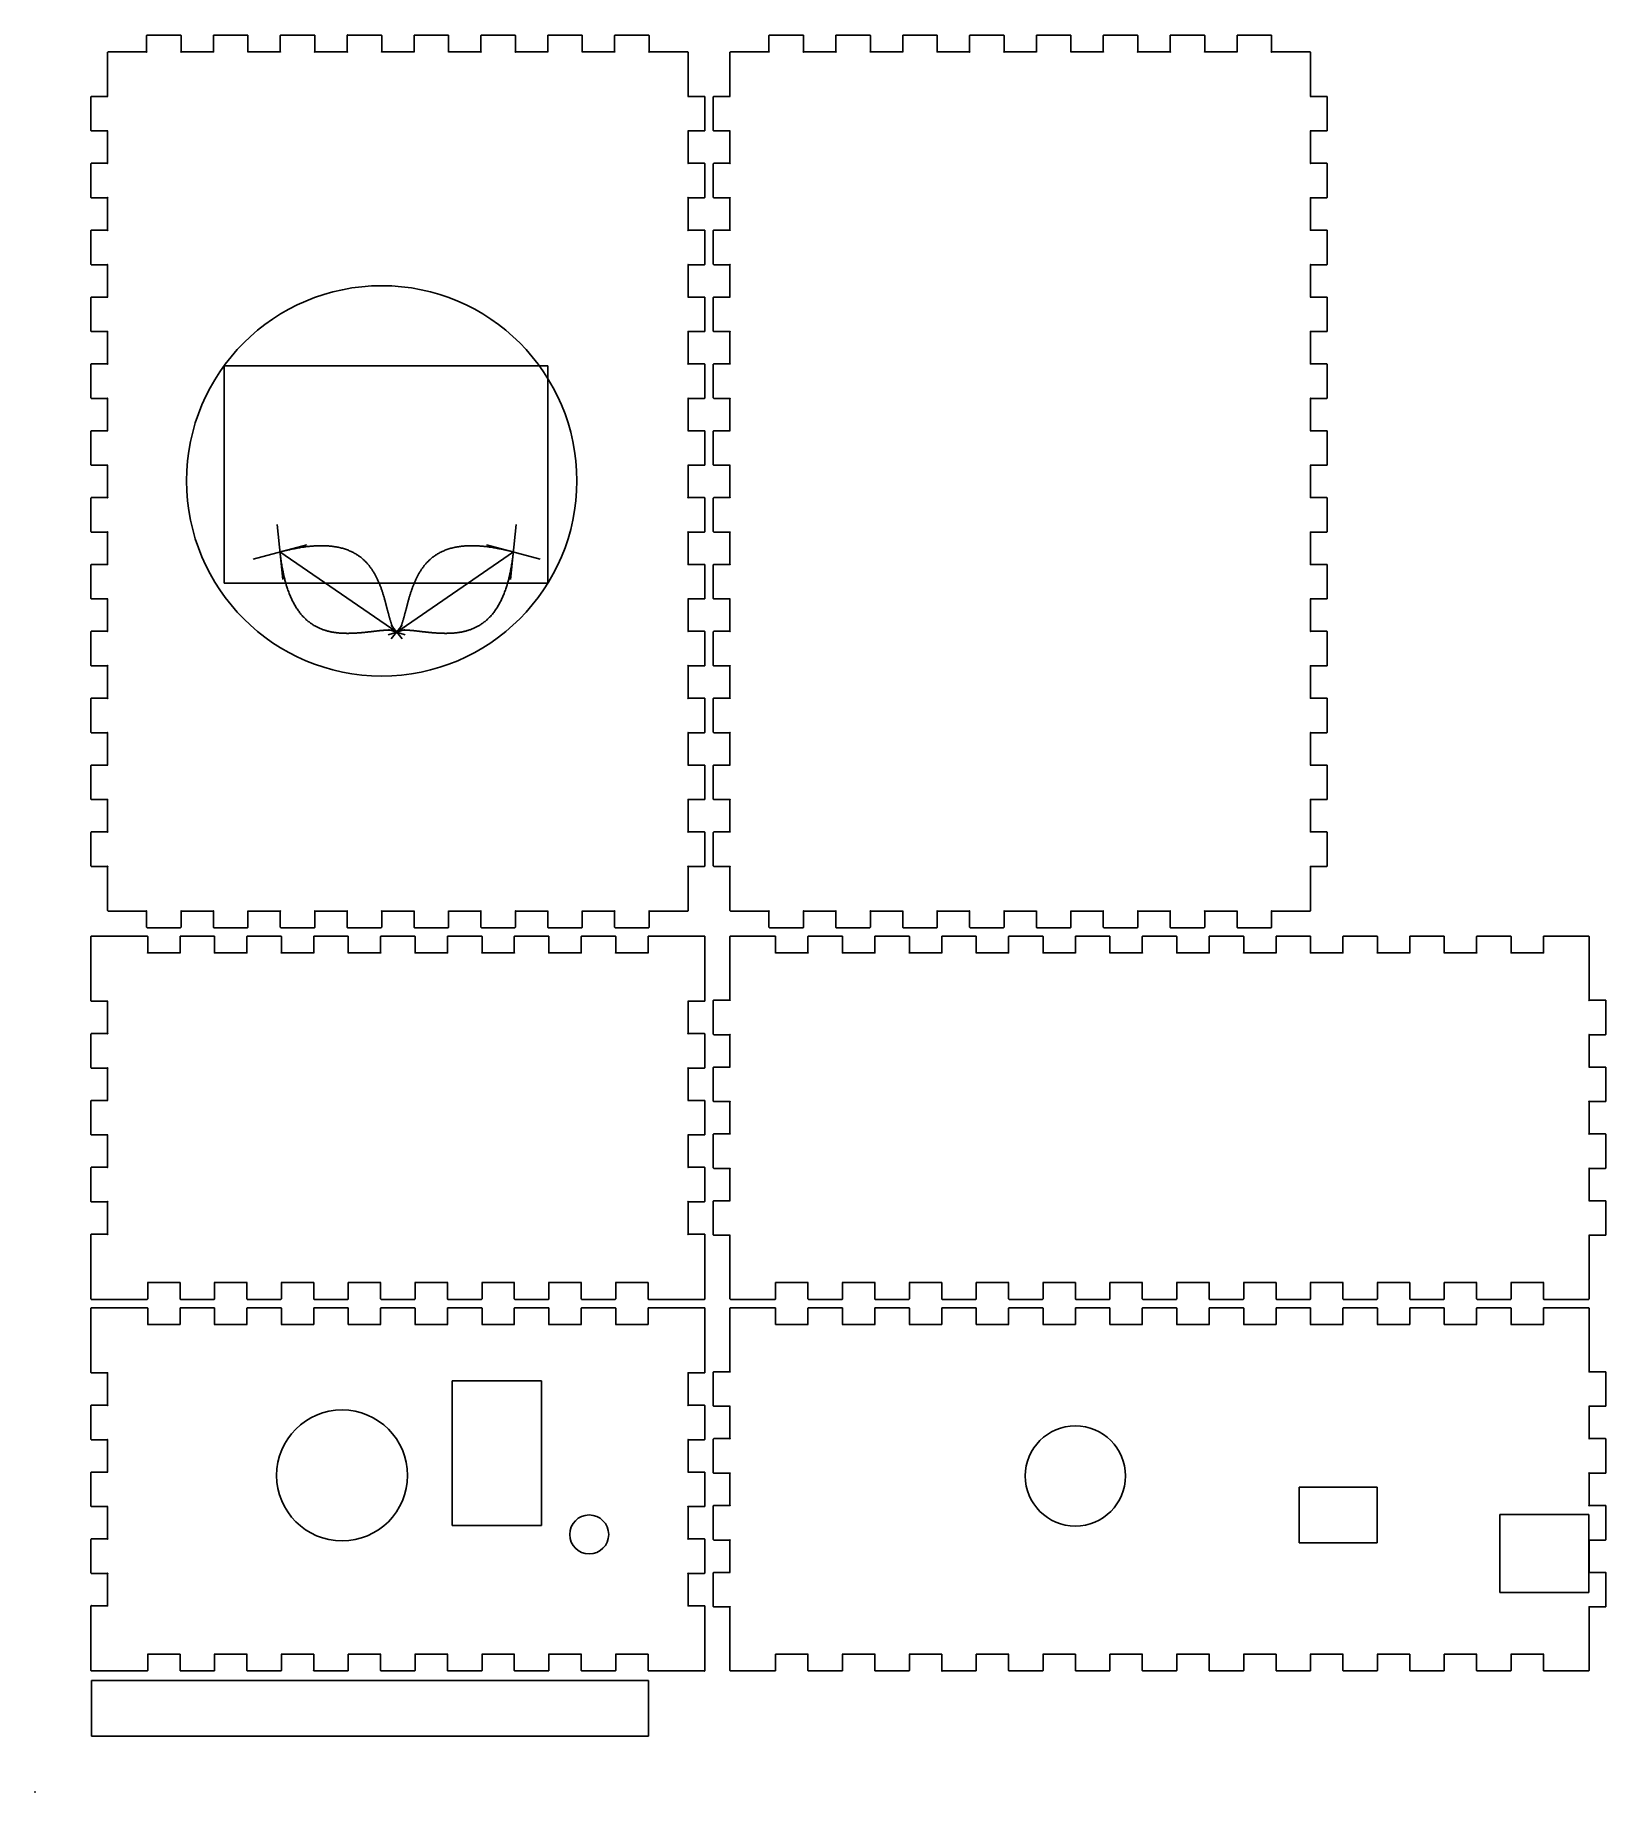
# Model space of a CAD drawing. Header units: millimetres. Extents: x 0 to 282, y 0 to 315.
import ezdxf

# ---------------------------------------------------------------- set-up
doc = ezdxf.new("R2010")
doc.units = ezdxf.units.MM
doc.header["$MEASUREMENT"] = 0
for name, color, linetype in [('Waste-Warriors-Laser-Cut-Box v2_0', 7, 'Continuous'), ('Waste-Warriors-Laser-Cut-Box v2_Sketch2', 7, 'Continuous'), ('Waste-Warriors-Laser-Cut-Box v2_Sketch3', 7, 'Continuous'), ('Waste-Warriors-Laser-Cut-Box v2_Sketch4', 7, 'Continuous'), ('Waste-Warriors-Laser-Cut-Box v2_Sketch5', 7, 'Continuous'), ('Waste-Warriors-Laser-Cut-Box v2_Sketch6', 7, 'Continuous'), ('Waste-Warriors-Laser-Cut-Box v2_Sketch7', 7, 'Continuous')]:
    doc.layers.add(name, color=color, linetype=linetype)

msp = doc.modelspace()

# ---------------------------------------------------------------- linework, layer by layer
at = {"layer": 'Waste-Warriors-Laser-Cut-Box v2_0'}
for p, q in [((20.0822, 315.301), (20.0284, 315.272)), ((20.1001, 315.301), (20.0822, 315.301)), ((26.1001, 315.301), (20.1001, 315.301)), ((26.1166, 315.301), (26.1001, 315.301)), ((26.1703, 315.272), (26.1166, 315.301)), ((32.0821, 315.301), (32.0298, 315.272)), ((32.1, 315.301), (32.0821, 315.301)), ((38.1, 315.301), (32.1, 315.301)), ((38.1166, 315.301), (38.1, 315.301)), ((38.1702, 315.272), (38.1166, 315.301)), ((44.0821, 315.301), (44.0284, 315.272)), ((44.1, 315.301), (44.0821, 315.301)), ((50.1001, 315.301), (44.1, 315.301)), ((50.1167, 315.301), (50.1001, 315.301)), ((50.1703, 315.272), (50.1167, 315.301)), ((56.0821, 315.301), (56.0282, 315.272)), ((56.0998, 315.301), (56.0821, 315.301)), ((62.0998, 315.301), (56.0998, 315.301)), ((62.1164, 315.301), (62.0998, 315.301)), ((62.17, 315.272), (62.1164, 315.301)), ((68.0819, 315.301), (68.0297, 315.272)), ((68.0999, 315.301), (68.0819, 315.301)), ((74.0999, 315.301), (68.0999, 315.301)), ((74.1165, 315.301), (74.0999, 315.301)), ((74.1701, 315.272), (74.1165, 315.301)), ((80.082, 315.301), (80.0294, 315.272)), ((80.1, 315.301), (80.082, 315.301)), ((86.1, 315.301), (80.1, 315.301)), ((86.1162, 315.301), (86.1, 315.301)), ((86.1702, 315.272), (86.1162, 315.301)), ((92.0821, 315.301), (92.0281, 315.272)), ((92.0997, 315.301), (92.0821, 315.301)), ((98.0997, 315.301), (92.0997, 315.301)), ((98.1163, 315.301), (98.0997, 315.301)), ((98.1699, 315.272), (98.1163, 315.301)), ((104.082, 315.301), (104.03, 315.272)), ((104.1, 315.301), (104.082, 315.301)), ((110.1, 315.301), (104.1, 315.301)), ((110.116, 315.301), (110.1, 315.301)), ((110.17, 315.272), (110.116, 315.301)), ((131.782, 315.301), (131.729, 315.272)), ((131.8, 315.301), (131.782, 315.301)), ((137.8, 315.301), (131.8, 315.301)), ((137.816, 315.301), (137.8, 315.301)), ((137.87, 315.272), (137.816, 315.301)), ((143.782, 315.301), (143.729, 315.272)), ((143.8, 315.301), (143.782, 315.301)), ((149.8, 315.301), (143.8, 315.301)), ((149.816, 315.301), (149.8, 315.301)), ((149.87, 315.272), (149.816, 315.301)), ((155.782, 315.301), (155.73, 315.272)), ((155.8, 315.301), (155.782, 315.301)), ((161.8, 315.301), (155.8, 315.301)), ((161.816, 315.301), (161.8, 315.301)), ((161.87, 315.272), (161.816, 315.301)), ((167.782, 315.301), (167.729, 315.272)), ((167.799, 315.301), (167.782, 315.301)), ((173.8, 315.301), (167.799, 315.301)), ((173.816, 315.301), (173.8, 315.301)), ((173.87, 315.272), (173.816, 315.301)), ((179.782, 315.301), (179.729, 315.272)), ((179.8, 315.301), (179.782, 315.301)), ((185.8, 315.301), (179.8, 315.301)), ((185.816, 315.301), (185.8, 315.301)), ((185.87, 315.272), (185.816, 315.301)), ((191.782, 315.301), (191.729, 315.272)), ((191.8, 315.301), (191.782, 315.301)), ((197.799, 315.301), (191.8, 315.301)), ((197.816, 315.301), (197.799, 315.301)), ((197.87, 315.272), (197.816, 315.301)), ((203.781, 315.301), (203.729, 315.272)), ((203.799, 315.301), (203.781, 315.301)), ((209.801, 315.301), (203.799, 315.301)), ((209.817, 315.301), (209.801, 315.301)), ((209.87, 315.272), (209.817, 315.301)), ((215.783, 315.301), (215.729, 315.272)), ((215.801, 315.301), (215.783, 315.301)), ((221.8, 315.301), (215.801, 315.301)), ((221.816, 315.301), (221.8, 315.301)), ((221.87, 315.272), (221.816, 315.301)), ((13.0294, 312.272), (13.0004, 312.218)), ((13.0004, 312.218), (13.0004, 312.2)), ((13.0004, 312.2), (13.0004, 304.3)), ((13.0817, 312.301), (13.0294, 312.272)), ((13.0996, 312.301), (13.0817, 312.301)), ((19.9995, 312.301), (13.0996, 312.301)), ((20.0284, 315.272), (19.9995, 315.218)), ((19.9995, 315.218), (19.9995, 315.2)), ((19.9995, 315.2), (19.9995, 312.301)), ((19.9995, 312.301), (19.9995, 312.291)), ((20.0091, 312.301), (19.9995, 312.301)), ((19.9995, 312.291), (20.0133, 312.259)), ((20.0408, 312.287), (20.0091, 312.301)), ((20.0133, 312.259), (20.0367, 312.263)), ((20.0367, 312.263), (20.0408, 312.287)), ((26.1896, 312.301), (26.1579, 312.287)), ((26.1579, 312.287), (26.1621, 312.263)), ((26.1621, 312.263), (26.1855, 312.259)), ((26.2006, 315.218), (26.1703, 315.272)), ((26.1855, 312.259), (26.2006, 312.291)), ((26.2006, 312.301), (26.1896, 312.301)), ((26.2006, 315.2), (26.2006, 315.218)), ((26.2006, 312.301), (26.2006, 315.2)), ((26.2006, 312.291), (26.2006, 312.301)), ((32.0008, 312.301), (26.2006, 312.301)), ((32.0298, 315.272), (32.0008, 315.218)), ((32.0008, 315.218), (32.0008, 315.2)), ((32.0008, 315.2), (32.0008, 312.301)), ((32.0105, 312.301), (32.0008, 312.301)), ((32.0008, 312.301), (32.0008, 312.291)), ((32.0008, 312.291), (32.0146, 312.259)), ((32.0421, 312.287), (32.0105, 312.301)), ((32.0146, 312.259), (32.038, 312.263)), ((32.038, 312.263), (32.0421, 312.287)), ((38.1882, 312.301), (38.1564, 312.287)), ((38.1564, 312.287), (38.1621, 312.263)), ((38.1621, 312.263), (38.184, 312.259)), ((38.1991, 315.218), (38.1702, 315.272)), ((38.184, 312.259), (38.1991, 312.291)), ((38.1991, 312.301), (38.1882, 312.301)), ((38.1991, 315.2), (38.1991, 315.218)), ((38.1991, 312.301), (38.1991, 315.2)), ((43.9995, 312.301), (38.1991, 312.301)), ((38.1991, 312.291), (38.1991, 312.301)), ((44.0284, 315.272), (43.9995, 315.218)), ((43.9995, 315.218), (43.9995, 315.2)), ((43.9995, 315.2), (43.9995, 312.301)), ((43.9995, 312.301), (43.9995, 312.291)), ((44.009, 312.301), (43.9995, 312.301)), ((43.9995, 312.291), (44.0133, 312.259)), ((44.0408, 312.287), (44.009, 312.301)), ((44.0133, 312.259), (44.0365, 312.263)), ((44.0365, 312.263), (44.0408, 312.287)), ((50.1897, 312.301), (50.1579, 312.287)), ((50.1579, 312.287), (50.1618, 312.263)), ((50.1618, 312.263), (50.1855, 312.259)), ((50.2006, 315.218), (50.1703, 315.272)), ((50.1855, 312.259), (50.2006, 312.291)), ((50.2006, 312.301), (50.1897, 312.301)), ((50.2006, 315.2), (50.2006, 315.218)), ((50.2006, 312.301), (50.2006, 315.2)), ((55.9992, 312.301), (50.2006, 312.301)), ((50.2006, 312.291), (50.2006, 312.301)), ((56.0282, 315.272), (55.9992, 315.218)), ((55.9992, 315.218), (55.9992, 315.2)), ((55.9992, 315.2), (55.9992, 312.301)), ((55.9992, 312.301), (55.9992, 312.291)), ((56.0091, 312.301), (55.9992, 312.301)), ((55.9992, 312.291), (56.013, 312.259)), ((56.0405, 312.287), (56.0091, 312.301)), ((56.013, 312.259), (56.0366, 312.263)), ((56.0366, 312.263), (56.0405, 312.287)), ((62.1894, 312.301), (62.1577, 312.287)), ((62.1577, 312.287), (62.1619, 312.263)), ((62.1619, 312.263), (62.1852, 312.259)), ((62.2004, 315.218), (62.17, 315.272)), ((62.1852, 312.259), (62.2004, 312.291)), ((62.2004, 312.301), (62.1894, 312.301)), ((62.2004, 315.2), (62.2004, 315.218)), ((62.2004, 312.301), (62.2004, 315.2)), ((68.0007, 312.301), (62.2004, 312.301)), ((62.2004, 312.291), (62.2004, 312.301)), ((68.0297, 315.272), (68.0007, 315.218)), ((68.0007, 315.218), (68.0007, 315.2)), ((68.0007, 315.2), (68.0007, 312.301)), ((68.0103, 312.301), (68.0007, 312.301)), ((68.0007, 312.301), (68.0007, 312.291)), ((68.0007, 312.291), (68.0145, 312.259)), ((68.042, 312.287), (68.0103, 312.301)), ((68.0145, 312.259), (68.0378, 312.263)), ((68.0378, 312.263), (68.042, 312.287)), ((74.1895, 312.301), (74.1578, 312.287)), ((74.1578, 312.287), (74.162, 312.263)), ((74.162, 312.263), (74.1853, 312.259)), ((74.2005, 315.218), (74.1701, 315.272)), ((74.1853, 312.259), (74.2005, 312.291)), ((74.2005, 312.301), (74.1895, 312.301)), ((74.2005, 315.2), (74.2005, 315.218)), ((74.2005, 312.301), (74.2005, 315.2)), ((74.2005, 312.291), (74.2005, 312.301)), ((80.0005, 312.301), (74.2005, 312.301)), ((80.0294, 315.272), (80.0005, 315.218)), ((80.0005, 315.218), (80.0005, 315.2)), ((80.0005, 315.2), (80.0005, 312.301)), ((80.0104, 312.301), (80.0005, 312.301)), ((80.0005, 312.301), (80.0005, 312.291)), ((80.0005, 312.291), (80.0146, 312.259)), ((80.0421, 312.287), (80.0104, 312.301)), ((80.0146, 312.259), (80.0379, 312.263)), ((80.0379, 312.263), (80.0421, 312.287)), ((86.1893, 312.301), (86.1579, 312.287)), ((86.1579, 312.287), (86.1617, 312.263)), ((86.1617, 312.263), (86.1854, 312.259)), ((86.2005, 315.218), (86.1702, 315.272)), ((86.1854, 312.259), (86.2005, 312.291)), ((86.2005, 312.301), (86.1893, 312.301)), ((86.2005, 315.2), (86.2005, 315.218)), ((86.2005, 312.301), (86.2005, 315.2)), ((91.9992, 312.301), (86.2005, 312.301)), ((86.2005, 312.291), (86.2005, 312.301)), ((92.0281, 315.272), (91.9992, 315.218)), ((91.9992, 315.218), (91.9992, 315.2)), ((91.9992, 315.2), (91.9992, 312.301)), ((91.9992, 312.301), (91.9992, 312.291)), ((92.009, 312.301), (91.9992, 312.301)), ((91.9992, 312.291), (92.0129, 312.259)), ((92.0404, 312.287), (92.009, 312.301)), ((92.0129, 312.259), (92.0365, 312.263)), ((92.0365, 312.263), (92.0404, 312.287)), ((98.1893, 312.301), (98.1576, 312.287)), ((98.1576, 312.287), (98.1618, 312.263)), ((98.1618, 312.263), (98.1851, 312.259)), ((98.2003, 315.218), (98.1699, 315.272)), ((98.1851, 312.259), (98.2003, 312.291)), ((98.2003, 312.301), (98.1893, 312.301)), ((98.2003, 315.2), (98.2003, 315.218)), ((98.2003, 312.301), (98.2003, 315.2)), ((98.2003, 312.291), (98.2003, 312.301)), ((104.001, 312.301), (98.2003, 312.301)), ((104.03, 315.272), (104.001, 315.218)), ((104.001, 315.218), (104.001, 315.2)), ((104.001, 315.2), (104.001, 312.301)), ((104.001, 312.301), (104.001, 312.291)), ((104.01, 312.301), (104.001, 312.301)), ((104.001, 312.291), (104.014, 312.259)), ((104.042, 312.287), (104.01, 312.301)), ((104.014, 312.259), (104.038, 312.263)), ((104.038, 312.263), (104.042, 312.287)), ((110.189, 312.301), (110.158, 312.287)), ((110.158, 312.287), (110.162, 312.263)), ((110.162, 312.263), (110.185, 312.259)), ((110.2, 315.218), (110.17, 315.272)), ((110.185, 312.259), (110.2, 312.291)), ((110.2, 312.301), (110.189, 312.301)), ((110.2, 315.2), (110.2, 315.218)), ((110.2, 312.301), (110.2, 315.2)), ((117.1, 312.301), (110.2, 312.301)), ((110.2, 312.291), (110.2, 312.301)), ((117.117, 312.301), (117.1, 312.301)), ((117.171, 312.272), (117.117, 312.301)), ((117.199, 312.218), (117.171, 312.272)), ((117.199, 312.2), (117.199, 312.218)), ((117.199, 304.3), (117.199, 312.2)), ((124.729, 312.272), (124.7, 312.218)), ((124.7, 312.218), (124.7, 312.2)), ((124.7, 312.2), (124.7, 304.3)), ((124.783, 312.301), (124.729, 312.272)), ((124.801, 312.301), (124.783, 312.301)), ((131.7, 312.301), (124.801, 312.301)), ((131.729, 315.272), (131.7, 315.218)), ((131.7, 315.218), (131.7, 315.2)), ((131.7, 315.2), (131.7, 312.301)), ((131.71, 312.301), (131.7, 312.301)), ((131.7, 312.301), (131.7, 312.291)), ((131.7, 312.291), (131.714, 312.259)), ((131.742, 312.287), (131.71, 312.301)), ((131.714, 312.259), (131.738, 312.263)), ((131.738, 312.263), (131.742, 312.287)), ((137.889, 312.301), (137.857, 312.287)), ((137.857, 312.287), (137.862, 312.263)), ((137.862, 312.263), (137.885, 312.259)), ((137.9, 315.218), (137.87, 315.272)), ((137.885, 312.259), (137.9, 312.291)), ((137.9, 312.301), (137.889, 312.301)), ((137.9, 315.2), (137.9, 315.218)), ((137.9, 312.301), (137.9, 315.2)), ((137.9, 312.291), (137.9, 312.301)), ((143.7, 312.301), (137.9, 312.301)), ((143.729, 315.272), (143.7, 315.218)), ((143.7, 315.218), (143.7, 315.2)), ((143.7, 315.2), (143.7, 312.301)), ((143.7, 312.301), (143.7, 312.291)), ((143.71, 312.301), (143.7, 312.301)), ((143.7, 312.291), (143.714, 312.259)), ((143.742, 312.287), (143.71, 312.301)), ((143.714, 312.259), (143.738, 312.263)), ((143.738, 312.263), (143.742, 312.287)), ((149.889, 312.301), (149.858, 312.287)), ((149.858, 312.287), (149.862, 312.263)), ((149.862, 312.263), (149.885, 312.259)), ((149.9, 315.218), (149.87, 315.272)), ((149.885, 312.259), (149.9, 312.291)), ((149.9, 312.301), (149.889, 312.301)), ((149.9, 315.2), (149.9, 315.218)), ((149.9, 312.301), (149.9, 315.2)), ((155.7, 312.301), (149.9, 312.301)), ((149.9, 312.291), (149.9, 312.301)), ((155.73, 315.272), (155.7, 315.218)), ((155.7, 315.218), (155.7, 315.2)), ((155.7, 315.2), (155.7, 312.301)), ((155.71, 312.301), (155.7, 312.301)), ((155.7, 312.301), (155.7, 312.291)), ((155.7, 312.291), (155.714, 312.259)), ((155.742, 312.287), (155.71, 312.301)), ((155.714, 312.259), (155.738, 312.263)), ((155.738, 312.263), (155.742, 312.287)), ((161.889, 312.301), (161.858, 312.287)), ((161.858, 312.287), (161.862, 312.263)), ((161.862, 312.263), (161.885, 312.259)), ((161.9, 315.218), (161.87, 315.272)), ((161.885, 312.259), (161.9, 312.291)), ((161.9, 312.301), (161.889, 312.301)), ((161.9, 315.2), (161.9, 315.218)), ((161.9, 312.301), (161.9, 315.2)), ((167.7, 312.301), (161.9, 312.301)), ((161.9, 312.291), (161.9, 312.301)), ((167.729, 315.272), (167.7, 315.218)), ((167.7, 315.218), (167.7, 315.2)), ((167.7, 315.2), (167.7, 312.301)), ((167.7, 312.301), (167.7, 312.291)), ((167.71, 312.301), (167.7, 312.301)), ((167.7, 312.291), (167.714, 312.259)), ((167.742, 312.287), (167.71, 312.301)), ((167.714, 312.259), (167.738, 312.263)), ((167.738, 312.263), (167.742, 312.287)), ((173.889, 312.301), (173.857, 312.287)), ((173.857, 312.287), (173.862, 312.263)), ((173.862, 312.263), (173.885, 312.259)), ((173.9, 315.218), (173.87, 315.272)), ((173.885, 312.259), (173.9, 312.291)), ((173.9, 312.301), (173.889, 312.301)), ((173.9, 315.2), (173.9, 315.218)), ((173.9, 312.301), (173.9, 315.2)), ((179.7, 312.301), (173.9, 312.301)), ((173.9, 312.291), (173.9, 312.301)), ((179.729, 315.272), (179.7, 315.218)), ((179.7, 315.218), (179.7, 315.2)), ((179.7, 315.2), (179.7, 312.301)), ((179.71, 312.301), (179.7, 312.301)), ((179.7, 312.301), (179.7, 312.291)), ((179.7, 312.291), (179.714, 312.259)), ((179.742, 312.287), (179.71, 312.301)), ((179.714, 312.259), (179.737, 312.263)), ((179.737, 312.263), (179.742, 312.287)), ((185.889, 312.301), (185.857, 312.287)), ((185.857, 312.287), (185.862, 312.263)), ((185.862, 312.263), (185.885, 312.259)), ((185.9, 315.218), (185.87, 315.272)), ((185.885, 312.259), (185.9, 312.291)), ((185.9, 312.301), (185.889, 312.301)), ((185.9, 315.2), (185.9, 315.218)), ((185.9, 312.301), (185.9, 315.2)), ((191.7, 312.301), (185.9, 312.301)), ((185.9, 312.291), (185.9, 312.301)), ((191.729, 315.272), (191.7, 315.218)), ((191.7, 315.218), (191.7, 315.2)), ((191.7, 315.2), (191.7, 312.301)), ((191.7, 312.301), (191.7, 312.291)), ((191.71, 312.301), (191.7, 312.301)), ((191.7, 312.291), (191.714, 312.259)), ((191.742, 312.287), (191.71, 312.301)), ((191.714, 312.259), (191.738, 312.263)), ((191.738, 312.263), (191.742, 312.287)), ((197.889, 312.301), (197.857, 312.287)), ((197.857, 312.287), (197.861, 312.263)), ((197.861, 312.263), (197.885, 312.259)), ((197.9, 315.218), (197.87, 315.272)), ((197.885, 312.259), (197.9, 312.291)), ((197.9, 312.301), (197.889, 312.301)), ((197.9, 315.2), (197.9, 315.218)), ((197.9, 312.301), (197.9, 315.2)), ((203.7, 312.301), (197.9, 312.301)), ((197.9, 312.291), (197.9, 312.301)), ((203.729, 315.272), (203.7, 315.218)), ((203.7, 315.218), (203.7, 315.2)), ((203.7, 315.2), (203.7, 312.301)), ((203.71, 312.301), (203.7, 312.301)), ((203.7, 312.301), (203.7, 312.291)), ((203.7, 312.291), (203.714, 312.259)), ((203.742, 312.287), (203.71, 312.301)), ((203.714, 312.259), (203.737, 312.263)), ((203.737, 312.263), (203.742, 312.287)), ((209.889, 312.301), (209.857, 312.287)), ((209.857, 312.287), (209.863, 312.263)), ((209.863, 312.263), (209.885, 312.259)), ((209.9, 315.218), (209.87, 315.272)), ((209.885, 312.259), (209.9, 312.291)), ((209.9, 312.301), (209.889, 312.301)), ((209.9, 315.2), (209.9, 315.218)), ((209.9, 312.301), (209.9, 315.2)), ((215.7, 312.301), (209.9, 312.301)), ((209.9, 312.291), (209.9, 312.301)), ((215.729, 315.272), (215.7, 315.218)), ((215.7, 315.218), (215.7, 315.2)), ((215.7, 315.2), (215.7, 312.301)), ((215.71, 312.301), (215.7, 312.301)), ((215.7, 312.301), (215.7, 312.291)), ((215.7, 312.291), (215.714, 312.259)), ((215.742, 312.287), (215.71, 312.301)), ((215.714, 312.259), (215.737, 312.263)), ((215.737, 312.263), (215.742, 312.287)), ((221.889, 312.301), (221.857, 312.287)), ((221.857, 312.287), (221.861, 312.263)), ((221.861, 312.263), (221.885, 312.259)), ((221.9, 315.218), (221.87, 315.272)), ((221.885, 312.259), (221.9, 312.291)), ((221.9, 312.301), (221.889, 312.301)), ((221.9, 315.2), (221.9, 315.218)), ((221.9, 312.301), (221.9, 315.2)), ((228.8, 312.301), (221.9, 312.301)), ((221.9, 312.291), (221.9, 312.301)), ((228.816, 312.301), (228.8, 312.301)), ((228.87, 312.272), (228.816, 312.301)), ((228.901, 312.218), (228.87, 312.272)), ((228.901, 312.2), (228.901, 312.218)), ((228.901, 304.3), (228.901, 312.2)), ((10.0294, 304.271), (10.0004, 304.219)), ((10.0004, 304.219), (10.0004, 304.201)), ((10.0004, 304.201), (10.0004, 298.199)), ((10.0817, 304.3), (10.0294, 304.271)), ((10.0996, 304.3), (10.0817, 304.3)), ((13.0004, 304.3), (10.0996, 304.3)), ((13.0004, 304.3), (13.0004, 304.29)), ((13.0101, 304.3), (13.0004, 304.3)), ((13.0004, 304.29), (13.0142, 304.258)), ((13.0418, 304.286), (13.0101, 304.3)), ((13.0142, 304.258), (13.0376, 304.263)), ((13.0376, 304.263), (13.0418, 304.286)), ((117.189, 304.3), (117.157, 304.286)), ((117.157, 304.286), (117.162, 304.263)), ((117.162, 304.263), (117.184, 304.258)), ((117.184, 304.258), (117.199, 304.29)), ((117.199, 304.3), (117.189, 304.3)), ((117.199, 304.29), (117.199, 304.3)), ((120.1, 304.3), (117.199, 304.3)), ((120.117, 304.3), (120.1, 304.3)), ((120.171, 304.271), (120.117, 304.3)), ((120.2, 304.219), (120.171, 304.271)), ((120.2, 304.201), (120.2, 304.219)), ((120.2, 298.199), (120.2, 304.201)), ((121.729, 304.271), (121.7, 304.219)), ((121.7, 304.219), (121.7, 304.201)), ((121.7, 304.201), (121.7, 298.199)), ((121.783, 304.3), (121.729, 304.271)), ((121.801, 304.3), (121.783, 304.3)), ((124.7, 304.3), (121.801, 304.3)), ((124.7, 304.3), (124.7, 304.29)), ((124.71, 304.3), (124.7, 304.3)), ((124.7, 304.29), (124.714, 304.258)), ((124.742, 304.286), (124.71, 304.3)), ((124.714, 304.258), (124.737, 304.263)), ((124.737, 304.263), (124.742, 304.286)), ((228.889, 304.3), (228.858, 304.286)), ((228.858, 304.286), (228.862, 304.263)), ((228.862, 304.263), (228.885, 304.258)), ((228.885, 304.258), (228.901, 304.29)), ((228.901, 304.3), (228.889, 304.3)), ((228.901, 304.29), (228.901, 304.3)), ((231.8, 304.3), (228.901, 304.3)), ((231.816, 304.3), (231.8, 304.3)), ((231.87, 304.271), (231.816, 304.3)), ((231.9, 304.219), (231.87, 304.271)), ((231.9, 304.201), (231.9, 304.219)), ((231.9, 298.199), (231.9, 304.201)), ((10.0004, 298.199), (10.0004, 298.183)), ((10.0004, 298.183), (10.0294, 298.13)), ((10.0294, 298.13), (10.0817, 298.1)), ((10.0817, 298.1), (10.0996, 298.1)), ((10.0996, 298.1), (13.0004, 298.1)), ((13.0142, 298.143), (13.0004, 298.111)), ((13.0004, 298.111), (13.0004, 298.1)), ((13.0004, 298.1), (13.0004, 292.3)), ((13.0004, 298.1), (13.0101, 298.1)), ((13.0101, 298.1), (13.0418, 298.115)), ((13.0376, 298.137), (13.0142, 298.143)), ((13.0418, 298.115), (13.0376, 298.137)), ((117.162, 298.137), (117.157, 298.115)), ((117.157, 298.115), (117.189, 298.1)), ((117.184, 298.143), (117.162, 298.137)), ((117.199, 298.111), (117.184, 298.143)), ((117.189, 298.1), (117.199, 298.1)), ((117.199, 298.1), (117.199, 298.111)), ((117.199, 292.3), (117.199, 298.1)), ((117.199, 298.1), (120.1, 298.1)), ((120.1, 298.1), (120.117, 298.1)), ((120.117, 298.1), (120.171, 298.13)), ((120.171, 298.13), (120.2, 298.183)), ((120.2, 298.183), (120.2, 298.199)), ((121.7, 298.199), (121.7, 298.183)), ((121.7, 298.183), (121.729, 298.13)), ((121.729, 298.13), (121.783, 298.1)), ((121.783, 298.1), (121.801, 298.1)), ((121.801, 298.1), (124.7, 298.1)), ((124.714, 298.143), (124.7, 298.111)), ((124.7, 298.111), (124.7, 298.1)), ((124.7, 298.1), (124.71, 298.1)), ((124.7, 298.1), (124.7, 292.3)), ((124.71, 298.1), (124.742, 298.115)), ((124.737, 298.137), (124.714, 298.143)), ((124.742, 298.115), (124.737, 298.137)), ((228.862, 298.137), (228.858, 298.115)), ((228.858, 298.115), (228.889, 298.1)), ((228.885, 298.143), (228.862, 298.137)), ((228.901, 298.111), (228.885, 298.143)), ((228.889, 298.1), (228.901, 298.1)), ((228.901, 298.1), (228.901, 298.111)), ((228.901, 292.3), (228.901, 298.1)), ((228.901, 298.1), (231.8, 298.1)), ((231.8, 298.1), (231.816, 298.1)), ((231.816, 298.1), (231.87, 298.13)), ((231.87, 298.13), (231.9, 298.183)), ((231.9, 298.183), (231.9, 298.199)), ((10.0294, 292.271), (10.0004, 292.217)), ((10.0004, 292.217), (10.0004, 292.199)), ((10.0004, 292.199), (10.0004, 286.2)), ((10.0817, 292.3), (10.0294, 292.271)), ((10.0996, 292.3), (10.0817, 292.3)), ((13.0004, 292.3), (10.0996, 292.3)), ((13.0004, 292.3), (13.0004, 292.29)), ((13.0101, 292.3), (13.0004, 292.3)), ((13.0004, 292.29), (13.0142, 292.258)), ((13.0418, 292.286), (13.0101, 292.3)), ((13.0142, 292.258), (13.0376, 292.263)), ((13.0376, 292.263), (13.0418, 292.286)), ((117.189, 292.3), (117.157, 292.286)), ((117.157, 292.286), (117.162, 292.263)), ((117.162, 292.263), (117.184, 292.258)), ((117.184, 292.258), (117.199, 292.29)), ((117.199, 292.3), (117.189, 292.3)), ((120.1, 292.3), (117.199, 292.3)), ((117.199, 292.29), (117.199, 292.3)), ((120.117, 292.3), (120.1, 292.3)), ((120.171, 292.271), (120.117, 292.3)), ((120.2, 292.217), (120.171, 292.271)), ((120.2, 292.199), (120.2, 292.217)), ((120.2, 286.2), (120.2, 292.199)), ((121.729, 292.271), (121.7, 292.217)), ((121.7, 292.217), (121.7, 292.199)), ((121.7, 292.199), (121.7, 286.2)), ((121.783, 292.3), (121.729, 292.271)), ((121.801, 292.3), (121.783, 292.3)), ((124.7, 292.3), (121.801, 292.3)), ((124.7, 292.3), (124.7, 292.29)), ((124.71, 292.3), (124.7, 292.3)), ((124.7, 292.29), (124.714, 292.258)), ((124.742, 292.286), (124.71, 292.3)), ((124.714, 292.258), (124.737, 292.263)), ((124.737, 292.263), (124.742, 292.286)), ((228.889, 292.3), (228.858, 292.286)), ((228.858, 292.286), (228.862, 292.263)), ((228.862, 292.263), (228.885, 292.258)), ((228.885, 292.258), (228.901, 292.29)), ((228.901, 292.3), (228.889, 292.3)), ((231.8, 292.3), (228.901, 292.3)), ((228.901, 292.29), (228.901, 292.3)), ((231.816, 292.3), (231.8, 292.3)), ((231.87, 292.271), (231.816, 292.3)), ((231.9, 292.217), (231.87, 292.271)), ((231.9, 292.199), (231.9, 292.217)), ((231.9, 286.2), (231.9, 292.199)), ((10.0004, 286.2), (10.0004, 286.184)), ((10.0004, 286.184), (10.0294, 286.13)), ((10.0294, 286.13), (10.0817, 286.1)), ((10.0817, 286.1), (10.0996, 286.1)), ((10.0996, 286.1), (13.0004, 286.1)), ((13.0142, 286.143), (13.0004, 286.111)), ((13.0004, 286.111), (13.0004, 286.1)), ((13.0004, 286.1), (13.0004, 280.3)), ((13.0004, 286.1), (13.0101, 286.1)), ((13.0101, 286.1), (13.0418, 286.115)), ((13.0376, 286.139), (13.0142, 286.143)), ((13.0418, 286.115), (13.0376, 286.139)), ((117.162, 286.139), (117.157, 286.115)), ((117.157, 286.115), (117.189, 286.1)), ((117.184, 286.143), (117.162, 286.139)), ((117.199, 286.111), (117.184, 286.143)), ((117.189, 286.1), (117.199, 286.1)), ((117.199, 286.1), (117.199, 286.111)), ((117.199, 286.1), (120.1, 286.1)), ((117.199, 280.3), (117.199, 286.1)), ((120.1, 286.1), (120.117, 286.1)), ((120.117, 286.1), (120.171, 286.13)), ((120.171, 286.13), (120.2, 286.184)), ((120.2, 286.184), (120.2, 286.2)), ((121.7, 286.2), (121.7, 286.184)), ((121.7, 286.184), (121.729, 286.13)), ((121.729, 286.13), (121.783, 286.1)), ((121.783, 286.1), (121.801, 286.1)), ((121.801, 286.1), (124.7, 286.1)), ((124.714, 286.143), (124.7, 286.111)), ((124.7, 286.111), (124.7, 286.1)), ((124.7, 286.1), (124.71, 286.1)), ((124.7, 286.1), (124.7, 280.3)), ((124.71, 286.1), (124.742, 286.115)), ((124.737, 286.139), (124.714, 286.143)), ((124.742, 286.115), (124.737, 286.139)), ((228.862, 286.139), (228.858, 286.115)), ((228.858, 286.115), (228.889, 286.1)), ((228.885, 286.143), (228.862, 286.139)), ((228.901, 286.111), (228.885, 286.143)), ((228.889, 286.1), (228.901, 286.1)), ((228.901, 286.1), (228.901, 286.111)), ((228.901, 286.1), (231.8, 286.1)), ((228.901, 280.3), (228.901, 286.1)), ((231.8, 286.1), (231.816, 286.1)), ((231.816, 286.1), (231.87, 286.13)), ((231.87, 286.13), (231.9, 286.184)), ((231.9, 286.184), (231.9, 286.2)), ((10.0294, 280.271), (10.0004, 280.218)), ((10.0004, 280.218), (10.0004, 280.201)), ((10.0004, 280.201), (10.0004, 274.201)), ((10.0817, 280.3), (10.0294, 280.271)), ((10.0996, 280.3), (10.0817, 280.3)), ((13.0004, 280.3), (10.0996, 280.3)), ((13.0004, 280.3), (13.0004, 280.29)), ((13.0101, 280.3), (13.0004, 280.3)), ((13.0004, 280.29), (13.0142, 280.259)), ((13.0418, 280.286), (13.0101, 280.3)), ((13.0142, 280.259), (13.0376, 280.263)), ((13.0376, 280.263), (13.0418, 280.286)), ((117.189, 280.3), (117.157, 280.286)), ((117.157, 280.286), (117.162, 280.263)), ((117.162, 280.263), (117.184, 280.259)), ((117.184, 280.259), (117.199, 280.29)), ((117.199, 280.3), (117.189, 280.3)), ((117.199, 280.29), (117.199, 280.3)), ((120.1, 280.3), (117.199, 280.3)), ((120.117, 280.3), (120.1, 280.3)), ((120.171, 280.271), (120.117, 280.3)), ((120.2, 280.218), (120.171, 280.271)), ((120.2, 280.201), (120.2, 280.218)), ((120.2, 274.201), (120.2, 280.201)), ((121.729, 280.271), (121.7, 280.218)), ((121.7, 280.218), (121.7, 280.201)), ((121.7, 280.201), (121.7, 274.201)), ((121.783, 280.3), (121.729, 280.271)), ((121.801, 280.3), (121.783, 280.3)), ((124.7, 280.3), (121.801, 280.3)), ((124.7, 280.3), (124.7, 280.29)), ((124.71, 280.3), (124.7, 280.3)), ((124.7, 280.29), (124.714, 280.259)), ((124.742, 280.286), (124.71, 280.3)), ((124.714, 280.259), (124.737, 280.263)), ((124.737, 280.263), (124.742, 280.286)), ((228.889, 280.3), (228.858, 280.286)), ((228.858, 280.286), (228.862, 280.263)), ((228.862, 280.263), (228.885, 280.259)), ((228.885, 280.259), (228.901, 280.29)), ((228.901, 280.3), (228.889, 280.3)), ((231.8, 280.3), (228.901, 280.3)), ((228.901, 280.29), (228.901, 280.3)), ((231.816, 280.3), (231.8, 280.3)), ((231.87, 280.271), (231.816, 280.3)), ((231.9, 280.218), (231.87, 280.271)), ((231.9, 280.201), (231.9, 280.218)), ((231.9, 274.201), (231.9, 280.201)), ((10.0004, 274.201), (10.0004, 274.184)), ((10.0004, 274.184), (10.0294, 274.131)), ((10.0294, 274.131), (10.0817, 274.1)), ((10.0817, 274.1), (10.0996, 274.1)), ((10.0996, 274.1), (13.0004, 274.1)), ((13.0142, 274.143), (13.0004, 274.111)), ((13.0004, 274.111), (13.0004, 274.1)), ((13.0004, 274.1), (13.0004, 268.3)), ((13.0004, 274.1), (13.0101, 274.1)), ((13.0101, 274.1), (13.0418, 274.115)), ((13.0376, 274.139), (13.0142, 274.143)), ((13.0418, 274.115), (13.0376, 274.139)), ((117.162, 274.139), (117.157, 274.115)), ((117.157, 274.115), (117.189, 274.1)), ((117.184, 274.143), (117.162, 274.139)), ((117.199, 274.111), (117.184, 274.143)), ((117.189, 274.1), (117.199, 274.1)), ((117.199, 274.1), (117.199, 274.111)), ((117.199, 268.3), (117.199, 274.1)), ((117.199, 274.1), (120.1, 274.1)), ((120.1, 274.1), (120.117, 274.1)), ((120.117, 274.1), (120.171, 274.131)), ((120.171, 274.131), (120.2, 274.184)), ((120.2, 274.184), (120.2, 274.201)), ((121.7, 274.201), (121.7, 274.184)), ((121.7, 274.184), (121.729, 274.131)), ((121.729, 274.131), (121.783, 274.1)), ((121.783, 274.1), (121.801, 274.1)), ((121.801, 274.1), (124.7, 274.1)), ((124.714, 274.143), (124.7, 274.111)), ((124.7, 274.111), (124.7, 274.1)), ((124.7, 274.1), (124.71, 274.1)), ((124.7, 274.1), (124.7, 268.3)), ((124.71, 274.1), (124.742, 274.115)), ((124.737, 274.139), (124.714, 274.143)), ((124.742, 274.115), (124.737, 274.139)), ((228.862, 274.139), (228.858, 274.115)), ((228.858, 274.115), (228.889, 274.1)), ((228.885, 274.143), (228.862, 274.139)), ((228.901, 274.111), (228.885, 274.143)), ((228.889, 274.1), (228.901, 274.1)), ((228.901, 274.1), (228.901, 274.111)), ((228.901, 268.3), (228.901, 274.1)), ((228.901, 274.1), (231.8, 274.1)), ((231.8, 274.1), (231.816, 274.1)), ((231.816, 274.1), (231.87, 274.131)), ((231.87, 274.131), (231.9, 274.184)), ((231.9, 274.184), (231.9, 274.201)), ((10.0294, 268.271), (10.0004, 268.219)), ((10.0004, 268.219), (10.0004, 268.201)), ((10.0004, 268.201), (10.0004, 262.199)), ((10.0817, 268.3), (10.0294, 268.271)), ((10.0996, 268.3), (10.0817, 268.3)), ((13.0004, 268.3), (10.0996, 268.3)), ((13.0004, 268.3), (13.0004, 268.29)), ((13.0101, 268.3), (13.0004, 268.3)), ((13.0004, 268.29), (13.0142, 268.259)), ((13.0418, 268.286), (13.0101, 268.3)), ((13.0142, 268.259), (13.0376, 268.263)), ((13.0376, 268.263), (13.0418, 268.286)), ((117.189, 268.3), (117.157, 268.286)), ((117.157, 268.286), (117.162, 268.263)), ((117.162, 268.263), (117.184, 268.259)), ((117.184, 268.259), (117.199, 268.29)), ((117.199, 268.3), (117.189, 268.3)), ((117.199, 268.29), (117.199, 268.3)), ((120.1, 268.3), (117.199, 268.3)), ((120.117, 268.3), (120.1, 268.3)), ((120.171, 268.271), (120.117, 268.3)), ((120.2, 268.219), (120.171, 268.271)), ((120.2, 268.201), (120.2, 268.219)), ((120.2, 262.199), (120.2, 268.201)), ((121.729, 268.271), (121.7, 268.219)), ((121.7, 268.219), (121.7, 268.201)), ((121.7, 268.201), (121.7, 262.199)), ((121.783, 268.3), (121.729, 268.271)), ((121.801, 268.3), (121.783, 268.3)), ((124.7, 268.3), (121.801, 268.3)), ((124.7, 268.3), (124.7, 268.29)), ((124.71, 268.3), (124.7, 268.3)), ((124.7, 268.29), (124.714, 268.259)), ((124.742, 268.286), (124.71, 268.3)), ((124.714, 268.259), (124.737, 268.263)), ((124.737, 268.263), (124.742, 268.286)), ((228.889, 268.3), (228.858, 268.286)), ((228.858, 268.286), (228.862, 268.263)), ((228.862, 268.263), (228.885, 268.259)), ((228.885, 268.259), (228.901, 268.29)), ((228.901, 268.3), (228.889, 268.3)), ((228.901, 268.29), (228.901, 268.3)), ((231.8, 268.3), (228.901, 268.3)), ((231.816, 268.3), (231.8, 268.3)), ((231.87, 268.271), (231.816, 268.3)), ((231.9, 268.219), (231.87, 268.271)), ((231.9, 268.201), (231.9, 268.219)), ((231.9, 262.199), (231.9, 268.201)), ((10.0004, 262.199), (10.0004, 262.183)), ((10.0004, 262.183), (10.0294, 262.13)), ((10.0294, 262.13), (10.0817, 262.1)), ((10.0817, 262.1), (10.0996, 262.1)), ((10.0996, 262.1), (13.0004, 262.1)), ((13.0142, 262.143), (13.0004, 262.111)), ((13.0004, 262.111), (13.0004, 262.1)), ((13.0004, 262.1), (13.0004, 256.3)), ((13.0004, 262.1), (13.0101, 262.1)), ((13.0101, 262.1), (13.0418, 262.115)), ((13.0376, 262.137), (13.0142, 262.143)), ((13.0418, 262.115), (13.0376, 262.137)), ((117.162, 262.137), (117.157, 262.115)), ((117.157, 262.115), (117.189, 262.1)), ((117.184, 262.143), (117.162, 262.137)), ((117.199, 262.111), (117.184, 262.143)), ((117.189, 262.1), (117.199, 262.1)), ((117.199, 262.1), (117.199, 262.111)), ((117.199, 256.3), (117.199, 262.1)), ((117.199, 262.1), (120.1, 262.1)), ((120.1, 262.1), (120.117, 262.1)), ((120.117, 262.1), (120.171, 262.13)), ((120.171, 262.13), (120.2, 262.183)), ((120.2, 262.183), (120.2, 262.199)), ((121.7, 262.199), (121.7, 262.183)), ((121.7, 262.183), (121.729, 262.13)), ((121.729, 262.13), (121.783, 262.1)), ((121.783, 262.1), (121.801, 262.1)), ((121.801, 262.1), (124.7, 262.1)), ((124.714, 262.143), (124.7, 262.111)), ((124.7, 262.111), (124.7, 262.1)), ((124.7, 262.1), (124.71, 262.1)), ((124.7, 262.1), (124.7, 256.3)), ((124.71, 262.1), (124.742, 262.115)), ((124.737, 262.137), (124.714, 262.143)), ((124.742, 262.115), (124.737, 262.137)), ((228.862, 262.137), (228.858, 262.115)), ((228.858, 262.115), (228.889, 262.1)), ((228.885, 262.143), (228.862, 262.137)), ((228.901, 262.111), (228.885, 262.143)), ((228.889, 262.1), (228.901, 262.1)), ((228.901, 262.1), (228.901, 262.111)), ((228.901, 262.1), (231.8, 262.1)), ((228.901, 256.3), (228.901, 262.1)), ((231.8, 262.1), (231.816, 262.1)), ((231.816, 262.1), (231.87, 262.13)), ((231.87, 262.13), (231.9, 262.183)), ((231.9, 262.183), (231.9, 262.199)), ((10.0294, 256.271), (10.0004, 256.217)), ((10.0004, 256.217), (10.0004, 256.199)), ((10.0004, 256.199), (10.0004, 250.2)), ((10.0817, 256.3), (10.0294, 256.271)), ((10.0996, 256.3), (10.0817, 256.3)), ((13.0004, 256.3), (10.0996, 256.3)), ((13.0101, 256.3), (13.0004, 256.3)), ((13.0004, 256.3), (13.0004, 256.29)), ((13.0004, 256.29), (13.0142, 256.258)), ((13.0418, 256.286), (13.0101, 256.3)), ((13.0142, 256.258), (13.0376, 256.263)), ((13.0376, 256.263), (13.0418, 256.286)), ((117.189, 256.3), (117.157, 256.286)), ((117.157, 256.286), (117.162, 256.263)), ((117.162, 256.263), (117.184, 256.258)), ((117.184, 256.258), (117.199, 256.29)), ((117.199, 256.3), (117.189, 256.3)), ((117.199, 256.29), (117.199, 256.3)), ((120.1, 256.3), (117.199, 256.3)), ((120.117, 256.3), (120.1, 256.3)), ((120.171, 256.271), (120.117, 256.3)), ((120.2, 256.217), (120.171, 256.271)), ((120.2, 256.199), (120.2, 256.217)), ((120.2, 250.2), (120.2, 256.199)), ((121.729, 256.271), (121.7, 256.217)), ((121.7, 256.217), (121.7, 256.199)), ((121.7, 256.199), (121.7, 250.2)), ((121.783, 256.3), (121.729, 256.271)), ((121.801, 256.3), (121.783, 256.3)), ((124.7, 256.3), (121.801, 256.3)), ((124.71, 256.3), (124.7, 256.3)), ((124.7, 256.3), (124.7, 256.29)), ((124.7, 256.29), (124.714, 256.258)), ((124.742, 256.286), (124.71, 256.3)), ((124.714, 256.258), (124.737, 256.263)), ((124.737, 256.263), (124.742, 256.286)), ((228.889, 256.3), (228.858, 256.286)), ((228.858, 256.286), (228.862, 256.263)), ((228.862, 256.263), (228.885, 256.258)), ((228.885, 256.258), (228.901, 256.29)), ((228.901, 256.3), (228.889, 256.3)), ((231.8, 256.3), (228.901, 256.3)), ((228.901, 256.29), (228.901, 256.3)), ((231.816, 256.3), (231.8, 256.3)), ((231.87, 256.271), (231.816, 256.3)), ((231.9, 256.217), (231.87, 256.271)), ((231.9, 256.199), (231.9, 256.217)), ((231.9, 250.2), (231.9, 256.199)), ((10.0004, 250.2), (10.0004, 250.183)), ((10.0004, 250.183), (10.0294, 250.129)), ((10.0294, 250.129), (10.0817, 250.1)), ((10.0817, 250.1), (10.0996, 250.1)), ((10.0996, 250.1), (13.0004, 250.1)), ((13.0142, 250.143), (13.0004, 250.111)), ((13.0004, 250.111), (13.0004, 250.1)), ((13.0004, 250.1), (13.0101, 250.1)), ((13.0004, 250.1), (13.0004, 244.3)), ((13.0101, 250.1), (13.0418, 250.115)), ((13.0376, 250.137), (13.0142, 250.143)), ((13.0418, 250.115), (13.0376, 250.137)), ((117.162, 250.137), (117.157, 250.115)), ((117.157, 250.115), (117.189, 250.1)), ((117.184, 250.143), (117.162, 250.137)), ((117.199, 250.111), (117.184, 250.143)), ((117.189, 250.1), (117.199, 250.1)), ((117.199, 250.1), (117.199, 250.111)), ((117.199, 250.1), (120.1, 250.1)), ((117.199, 244.3), (117.199, 250.1)), ((120.1, 250.1), (120.117, 250.1)), ((120.117, 250.1), (120.171, 250.129)), ((120.171, 250.129), (120.2, 250.183)), ((120.2, 250.183), (120.2, 250.2)), ((121.7, 250.2), (121.7, 250.183)), ((121.7, 250.183), (121.729, 250.129)), ((121.729, 250.129), (121.783, 250.1)), ((121.783, 250.1), (121.801, 250.1)), ((121.801, 250.1), (124.7, 250.1)), ((124.714, 250.143), (124.7, 250.111)), ((124.7, 250.111), (124.7, 250.1)), ((124.7, 250.1), (124.7, 244.3)), ((124.7, 250.1), (124.71, 250.1)), ((124.71, 250.1), (124.742, 250.115)), ((124.737, 250.137), (124.714, 250.143)), ((124.742, 250.115), (124.737, 250.137)), ((228.862, 250.137), (228.858, 250.115)), ((228.858, 250.115), (228.889, 250.1)), ((228.885, 250.143), (228.862, 250.137)), ((228.901, 250.111), (228.885, 250.143)), ((228.889, 250.1), (228.901, 250.1)), ((228.901, 250.1), (228.901, 250.111)), ((228.901, 244.3), (228.901, 250.1)), ((228.901, 250.1), (231.8, 250.1)), ((231.8, 250.1), (231.816, 250.1)), ((231.816, 250.1), (231.87, 250.129)), ((231.87, 250.129), (231.9, 250.183)), ((231.9, 250.183), (231.9, 250.2)), ((10.0294, 244.271), (10.0004, 244.217)), ((10.0004, 244.217), (10.0004, 244.199)), ((10.0004, 244.199), (10.0004, 238.201)), ((10.0817, 244.3), (10.0294, 244.271)), ((10.0996, 244.3), (10.0817, 244.3)), ((13.0004, 244.3), (10.0996, 244.3)), ((13.0004, 244.3), (13.0004, 244.29)), ((13.0101, 244.3), (13.0004, 244.3)), ((13.0004, 244.29), (13.0142, 244.259)), ((13.0418, 244.286), (13.0101, 244.3)), ((13.0142, 244.259), (13.0376, 244.263)), ((13.0376, 244.263), (13.0418, 244.286)), ((117.189, 244.3), (117.157, 244.286)), ((117.157, 244.286), (117.162, 244.263)), ((117.162, 244.263), (117.184, 244.259)), ((117.184, 244.259), (117.199, 244.29)), ((117.199, 244.3), (117.189, 244.3)), ((120.1, 244.3), (117.199, 244.3)), ((117.199, 244.29), (117.199, 244.3)), ((120.117, 244.3), (120.1, 244.3)), ((120.171, 244.271), (120.117, 244.3)), ((120.2, 244.217), (120.171, 244.271)), ((120.2, 244.199), (120.2, 244.217)), ((120.2, 238.201), (120.2, 244.199)), ((121.729, 244.271), (121.7, 244.217)), ((121.7, 244.217), (121.7, 244.199)), ((121.7, 244.199), (121.7, 238.201)), ((121.783, 244.3), (121.729, 244.271)), ((121.801, 244.3), (121.783, 244.3)), ((124.7, 244.3), (121.801, 244.3)), ((124.7, 244.3), (124.7, 244.29)), ((124.71, 244.3), (124.7, 244.3)), ((124.7, 244.29), (124.714, 244.259)), ((124.742, 244.286), (124.71, 244.3)), ((124.714, 244.259), (124.737, 244.263)), ((124.737, 244.263), (124.742, 244.286)), ((228.889, 244.3), (228.858, 244.286)), ((228.858, 244.286), (228.862, 244.263)), ((228.862, 244.263), (228.885, 244.259)), ((228.885, 244.259), (228.901, 244.29)), ((228.901, 244.3), (228.889, 244.3)), ((228.901, 244.29), (228.901, 244.3)), ((231.8, 244.3), (228.901, 244.3)), ((231.816, 244.3), (231.8, 244.3)), ((231.87, 244.271), (231.816, 244.3)), ((231.9, 244.217), (231.87, 244.271)), ((231.9, 244.199), (231.9, 244.217)), ((231.9, 238.201), (231.9, 244.199)), ((10.0004, 238.201), (10.0004, 238.184)), ((10.0004, 238.184), (10.0294, 238.131)), ((10.0294, 238.131), (10.0817, 238.1)), ((10.0817, 238.1), (10.0996, 238.1)), ((10.0996, 238.1), (13.0004, 238.1)), ((13.0142, 238.143), (13.0004, 238.111)), ((13.0004, 238.111), (13.0004, 238.1)), ((13.0004, 238.1), (13.0101, 238.1)), ((13.0004, 238.1), (13.0004, 232.3)), ((13.0101, 238.1), (13.0418, 238.115)), ((13.0376, 238.139), (13.0142, 238.143)), ((13.0418, 238.115), (13.0376, 238.139)), ((117.162, 238.139), (117.157, 238.115)), ((117.157, 238.115), (117.189, 238.1)), ((117.184, 238.143), (117.162, 238.139)), ((117.199, 238.111), (117.184, 238.143)), ((117.189, 238.1), (117.199, 238.1)), ((117.199, 238.1), (117.199, 238.111)), ((117.199, 232.3), (117.199, 238.1)), ((117.199, 238.1), (120.1, 238.1)), ((120.1, 238.1), (120.117, 238.1)), ((120.117, 238.1), (120.171, 238.131)), ((120.171, 238.131), (120.2, 238.184)), ((120.2, 238.184), (120.2, 238.201)), ((121.7, 238.201), (121.7, 238.184)), ((121.7, 238.184), (121.729, 238.131)), ((121.729, 238.131), (121.783, 238.1)), ((121.783, 238.1), (121.801, 238.1)), ((121.801, 238.1), (124.7, 238.1)), ((124.714, 238.143), (124.7, 238.111)), ((124.7, 238.111), (124.7, 238.1)), ((124.7, 238.1), (124.7, 232.3)), ((124.7, 238.1), (124.71, 238.1)), ((124.71, 238.1), (124.742, 238.115)), ((124.737, 238.139), (124.714, 238.143)), ((124.742, 238.115), (124.737, 238.139)), ((228.862, 238.139), (228.858, 238.115)), ((228.858, 238.115), (228.889, 238.1)), ((228.885, 238.143), (228.862, 238.139)), ((228.901, 238.111), (228.885, 238.143)), ((228.889, 238.1), (228.901, 238.1)), ((228.901, 238.1), (228.901, 238.111)), ((228.901, 232.3), (228.901, 238.1)), ((228.901, 238.1), (231.8, 238.1)), ((231.8, 238.1), (231.816, 238.1)), ((231.816, 238.1), (231.87, 238.131)), ((231.87, 238.131), (231.9, 238.184)), ((231.9, 238.184), (231.9, 238.201)), ((10.0294, 232.271), (10.0004, 232.217)), ((10.0004, 232.217), (10.0004, 232.199)), ((10.0004, 232.199), (10.0004, 226.199)), ((10.0817, 232.3), (10.0294, 232.271)), ((10.0996, 232.3), (10.0817, 232.3)), ((13.0004, 232.3), (10.0996, 232.3)), ((13.0101, 232.3), (13.0004, 232.3)), ((13.0004, 232.3), (13.0004, 232.29)), ((13.0004, 232.29), (13.0142, 232.259)), ((13.0418, 232.286), (13.0101, 232.3)), ((13.0142, 232.259), (13.0376, 232.263)), ((13.0376, 232.263), (13.0418, 232.286)), ((117.189, 232.3), (117.157, 232.286)), ((117.157, 232.286), (117.162, 232.263)), ((117.162, 232.263), (117.184, 232.259)), ((117.184, 232.259), (117.199, 232.29)), ((117.199, 232.3), (117.189, 232.3)), ((120.1, 232.3), (117.199, 232.3)), ((117.199, 232.29), (117.199, 232.3)), ((120.117, 232.3), (120.1, 232.3)), ((120.171, 232.271), (120.117, 232.3)), ((120.2, 232.217), (120.171, 232.271)), ((120.2, 232.199), (120.2, 232.217)), ((120.2, 226.199), (120.2, 232.199)), ((121.729, 232.271), (121.7, 232.217)), ((121.7, 232.217), (121.7, 232.199)), ((121.7, 232.199), (121.7, 226.199)), ((121.783, 232.3), (121.729, 232.271)), ((121.801, 232.3), (121.783, 232.3)), ((124.7, 232.3), (121.801, 232.3)), ((124.71, 232.3), (124.7, 232.3)), ((124.7, 232.3), (124.7, 232.29)), ((124.7, 232.29), (124.714, 232.259)), ((124.742, 232.286), (124.71, 232.3)), ((124.714, 232.259), (124.737, 232.263)), ((124.737, 232.263), (124.742, 232.286)), ((228.889, 232.3), (228.858, 232.286)), ((228.858, 232.286), (228.862, 232.263)), ((228.862, 232.263), (228.885, 232.259)), ((228.885, 232.259), (228.901, 232.29)), ((228.901, 232.3), (228.889, 232.3)), ((228.901, 232.29), (228.901, 232.3)), ((231.8, 232.3), (228.901, 232.3)), ((231.816, 232.3), (231.8, 232.3)), ((231.87, 232.271), (231.816, 232.3)), ((231.9, 232.217), (231.87, 232.271)), ((231.9, 232.199), (231.9, 232.217)), ((231.9, 226.199), (231.9, 232.199)), ((10.0004, 226.199), (10.0004, 226.183)), ((10.0004, 226.183), (10.0294, 226.129)), ((10.0294, 226.129), (10.0817, 226.1)), ((10.0817, 226.1), (10.0996, 226.1)), ((10.0996, 226.1), (13.0004, 226.1)), ((13.0142, 226.143), (13.0004, 226.111)), ((13.0004, 226.111), (13.0004, 226.1)), ((13.0004, 226.1), (13.0101, 226.1)), ((13.0004, 226.1), (13.0004, 220.3)), ((13.0101, 226.1), (13.0418, 226.115)), ((13.0376, 226.138), (13.0142, 226.143)), ((13.0418, 226.115), (13.0376, 226.138)), ((117.162, 226.138), (117.157, 226.115)), ((117.157, 226.115), (117.189, 226.1)), ((117.184, 226.143), (117.162, 226.138)), ((117.199, 226.111), (117.184, 226.143)), ((117.189, 226.1), (117.199, 226.1)), ((117.199, 226.1), (117.199, 226.111)), ((117.199, 226.1), (120.1, 226.1)), ((117.199, 220.3), (117.199, 226.1)), ((120.1, 226.1), (120.117, 226.1)), ((120.117, 226.1), (120.171, 226.129)), ((120.171, 226.129), (120.2, 226.183)), ((120.2, 226.183), (120.2, 226.199)), ((121.7, 226.199), (121.7, 226.183)), ((121.7, 226.183), (121.729, 226.129)), ((121.729, 226.129), (121.783, 226.1)), ((121.783, 226.1), (121.801, 226.1)), ((121.801, 226.1), (124.7, 226.1)), ((124.714, 226.143), (124.7, 226.111)), ((124.7, 226.111), (124.7, 226.1)), ((124.7, 226.1), (124.71, 226.1)), ((124.7, 226.1), (124.7, 220.3)), ((124.71, 226.1), (124.742, 226.115)), ((124.737, 226.138), (124.714, 226.143)), ((124.742, 226.115), (124.737, 226.138)), ((228.862, 226.138), (228.858, 226.115)), ((228.858, 226.115), (228.889, 226.1)), ((228.885, 226.143), (228.862, 226.138)), ((228.901, 226.111), (228.885, 226.143)), ((228.889, 226.1), (228.901, 226.1)), ((228.901, 226.1), (228.901, 226.111)), ((228.901, 220.3), (228.901, 226.1)), ((228.901, 226.1), (231.8, 226.1)), ((231.8, 226.1), (231.816, 226.1)), ((231.816, 226.1), (231.87, 226.129)), ((231.87, 226.129), (231.9, 226.183)), ((231.9, 226.183), (231.9, 226.199)), ((10.0294, 220.271), (10.0004, 220.217)), ((10.0004, 220.217), (10.0004, 220.2)), ((10.0004, 220.2), (10.0004, 214.2)), ((10.0817, 220.3), (10.0294, 220.271)), ((10.0996, 220.3), (10.0817, 220.3)), ((13.0004, 220.3), (10.0996, 220.3)), ((13.0004, 220.3), (13.0004, 220.29)), ((13.0101, 220.3), (13.0004, 220.3)), ((13.0004, 220.29), (13.0142, 220.259)), ((13.0418, 220.286), (13.0101, 220.3)), ((13.0142, 220.259), (13.0376, 220.263)), ((13.0376, 220.263), (13.0418, 220.286)), ((117.189, 220.3), (117.157, 220.286)), ((117.157, 220.286), (117.162, 220.263)), ((117.162, 220.263), (117.184, 220.259)), ((117.184, 220.259), (117.199, 220.29)), ((117.199, 220.3), (117.189, 220.3)), ((117.199, 220.29), (117.199, 220.3)), ((120.1, 220.3), (117.199, 220.3)), ((120.117, 220.3), (120.1, 220.3)), ((120.171, 220.271), (120.117, 220.3)), ((120.2, 220.217), (120.171, 220.271)), ((120.2, 220.2), (120.2, 220.217)), ((120.2, 214.2), (120.2, 220.2)), ((121.729, 220.271), (121.7, 220.217)), ((121.7, 220.217), (121.7, 220.2)), ((121.7, 220.2), (121.7, 214.2)), ((121.783, 220.3), (121.729, 220.271)), ((121.801, 220.3), (121.783, 220.3)), ((124.7, 220.3), (121.801, 220.3)), ((124.7, 220.3), (124.7, 220.29)), ((124.71, 220.3), (124.7, 220.3)), ((124.7, 220.29), (124.714, 220.259)), ((124.742, 220.286), (124.71, 220.3)), ((124.714, 220.259), (124.737, 220.263)), ((124.737, 220.263), (124.742, 220.286)), ((228.889, 220.3), (228.858, 220.286)), ((228.858, 220.286), (228.862, 220.263)), ((228.862, 220.263), (228.885, 220.259)), ((228.885, 220.259), (228.901, 220.29)), ((228.901, 220.3), (228.889, 220.3)), ((231.8, 220.3), (228.901, 220.3)), ((228.901, 220.29), (228.901, 220.3)), ((231.816, 220.3), (231.8, 220.3)), ((231.87, 220.271), (231.816, 220.3)), ((231.9, 220.217), (231.87, 220.271)), ((231.9, 220.2), (231.9, 220.217)), ((231.9, 214.2), (231.9, 220.2)), ((10.0004, 214.2), (10.0004, 214.183)), ((10.0004, 214.183), (10.0294, 214.129)), ((10.0294, 214.129), (10.0817, 214.1)), ((10.0817, 214.1), (10.0996, 214.1)), ((10.0996, 214.1), (13.0004, 214.1)), ((13.0142, 214.143), (13.0004, 214.111)), ((13.0004, 214.111), (13.0004, 214.1)), ((13.0004, 214.1), (13.0004, 208.3)), ((13.0004, 214.1), (13.0101, 214.1)), ((13.0101, 214.1), (13.0418, 214.115)), ((13.0376, 214.138), (13.0142, 214.143)), ((13.0418, 214.115), (13.0376, 214.138)), ((117.162, 214.138), (117.157, 214.115)), ((117.157, 214.115), (117.189, 214.1)), ((117.184, 214.143), (117.162, 214.138)), ((117.199, 214.111), (117.184, 214.143)), ((117.189, 214.1), (117.199, 214.1)), ((117.199, 214.1), (117.199, 214.111)), ((117.199, 208.3), (117.199, 214.1)), ((117.199, 214.1), (120.1, 214.1)), ((120.1, 214.1), (120.117, 214.1)), ((120.117, 214.1), (120.171, 214.129)), ((120.171, 214.129), (120.2, 214.183)), ((120.2, 214.183), (120.2, 214.2)), ((121.7, 214.2), (121.7, 214.183)), ((121.7, 214.183), (121.729, 214.129)), ((121.729, 214.129), (121.783, 214.1)), ((121.783, 214.1), (121.801, 214.1)), ((121.801, 214.1), (124.7, 214.1)), ((124.714, 214.143), (124.7, 214.111)), ((124.7, 214.111), (124.7, 214.1)), ((124.7, 214.1), (124.71, 214.1)), ((124.7, 214.1), (124.7, 208.3)), ((124.71, 214.1), (124.742, 214.115)), ((124.737, 214.138), (124.714, 214.143)), ((124.742, 214.115), (124.737, 214.138)), ((228.862, 214.138), (228.858, 214.115)), ((228.858, 214.115), (228.889, 214.1)), ((228.885, 214.143), (228.862, 214.138)), ((228.901, 214.111), (228.885, 214.143)), ((228.889, 214.1), (228.901, 214.1)), ((228.901, 214.1), (228.901, 214.111)), ((228.901, 214.1), (231.8, 214.1)), ((228.901, 208.3), (228.901, 214.1)), ((231.8, 214.1), (231.816, 214.1)), ((231.816, 214.1), (231.87, 214.129)), ((231.87, 214.129), (231.9, 214.183)), ((231.9, 214.183), (231.9, 214.2)), ((10.0294, 208.271), (10.0004, 208.218)), ((10.0004, 208.218), (10.0004, 208.2)), ((10.0004, 208.2), (10.0004, 202.2)), ((10.0817, 208.3), (10.0294, 208.271)), ((10.0996, 208.3), (10.0817, 208.3)), ((13.0004, 208.3), (10.0996, 208.3)), ((13.0004, 208.3), (13.0004, 208.291)), ((13.0101, 208.3), (13.0004, 208.3)), ((13.0004, 208.291), (13.0142, 208.259)), ((13.0418, 208.286), (13.0101, 208.3)), ((13.0142, 208.259), (13.0376, 208.263)), ((13.0376, 208.263), (13.0418, 208.286)), ((117.189, 208.3), (117.157, 208.286)), ((117.157, 208.286), (117.162, 208.263)), ((117.162, 208.263), (117.184, 208.259)), ((117.184, 208.259), (117.199, 208.291)), ((117.199, 208.3), (117.189, 208.3)), ((117.199, 208.291), (117.199, 208.3)), ((120.1, 208.3), (117.199, 208.3)), ((120.117, 208.3), (120.1, 208.3)), ((120.171, 208.271), (120.117, 208.3)), ((120.2, 208.218), (120.171, 208.271)), ((120.2, 208.2), (120.2, 208.218)), ((120.2, 202.2), (120.2, 208.2)), ((121.729, 208.271), (121.7, 208.218)), ((121.7, 208.218), (121.7, 208.2)), ((121.7, 208.2), (121.7, 202.2)), ((121.783, 208.3), (121.729, 208.271)), ((121.801, 208.3), (121.783, 208.3)), ((124.7, 208.3), (121.801, 208.3)), ((124.71, 208.3), (124.7, 208.3)), ((124.7, 208.3), (124.7, 208.291)), ((124.7, 208.291), (124.714, 208.259)), ((124.742, 208.286), (124.71, 208.3)), ((124.714, 208.259), (124.737, 208.263)), ((124.737, 208.263), (124.742, 208.286)), ((228.889, 208.3), (228.858, 208.286)), ((228.858, 208.286), (228.862, 208.263)), ((228.862, 208.263), (228.885, 208.259)), ((228.885, 208.259), (228.901, 208.291)), ((228.901, 208.3), (228.889, 208.3)), ((228.901, 208.291), (228.901, 208.3)), ((231.8, 208.3), (228.901, 208.3)), ((231.816, 208.3), (231.8, 208.3)), ((231.87, 208.271), (231.816, 208.3)), ((231.9, 208.218), (231.87, 208.271)), ((231.9, 208.2), (231.9, 208.218)), ((231.9, 202.2), (231.9, 208.2)), ((10.0004, 202.2), (10.0004, 202.183)), ((10.0004, 202.183), (10.0294, 202.129)), ((10.0294, 202.129), (10.0817, 202.1)), ((10.0817, 202.1), (10.0996, 202.1)), ((10.0996, 202.1), (13.0004, 202.1)), ((13.0142, 202.143), (13.0004, 202.111)), ((13.0004, 202.111), (13.0004, 202.1)), ((13.0004, 202.1), (13.0101, 202.1)), ((13.0004, 202.1), (13.0004, 196.3)), ((13.0101, 202.1), (13.0418, 202.116)), ((13.0376, 202.137), (13.0142, 202.143)), ((13.0418, 202.116), (13.0376, 202.137)), ((117.162, 202.137), (117.157, 202.116)), ((117.157, 202.116), (117.189, 202.1)), ((117.184, 202.143), (117.162, 202.137)), ((117.199, 202.111), (117.184, 202.143)), ((117.189, 202.1), (117.199, 202.1)), ((117.199, 202.1), (117.199, 202.111)), ((117.199, 196.3), (117.199, 202.1)), ((117.199, 202.1), (120.1, 202.1)), ((120.1, 202.1), (120.117, 202.1)), ((120.117, 202.1), (120.171, 202.129)), ((120.171, 202.129), (120.2, 202.183)), ((120.2, 202.183), (120.2, 202.2)), ((121.7, 202.2), (121.7, 202.183)), ((121.7, 202.183), (121.729, 202.129)), ((121.729, 202.129), (121.783, 202.1)), ((121.783, 202.1), (121.801, 202.1)), ((121.801, 202.1), (124.7, 202.1)), ((124.714, 202.143), (124.7, 202.111)), ((124.7, 202.111), (124.7, 202.1)), ((124.7, 202.1), (124.7, 196.3)), ((124.7, 202.1), (124.71, 202.1)), ((124.71, 202.1), (124.742, 202.116)), ((124.737, 202.137), (124.714, 202.143)), ((124.742, 202.116), (124.737, 202.137)), ((228.862, 202.137), (228.858, 202.116)), ((228.858, 202.116), (228.889, 202.1)), ((228.885, 202.143), (228.862, 202.137)), ((228.901, 202.111), (228.885, 202.143)), ((228.889, 202.1), (228.901, 202.1)), ((228.901, 202.1), (228.901, 202.111)), ((228.901, 196.3), (228.901, 202.1)), ((228.901, 202.1), (231.8, 202.1)), ((231.8, 202.1), (231.816, 202.1)), ((231.816, 202.1), (231.87, 202.129)), ((231.87, 202.129), (231.9, 202.183)), ((231.9, 202.183), (231.9, 202.2)), ((10.0294, 196.271), (10.0004, 196.217)), ((10.0004, 196.217), (10.0004, 196.199)), ((10.0004, 196.199), (10.0004, 190.199)), ((10.0817, 196.3), (10.0294, 196.271)), ((10.0996, 196.3), (10.0817, 196.3)), ((13.0004, 196.3), (10.0996, 196.3)), ((13.0004, 196.3), (13.0004, 196.29)), ((13.0101, 196.3), (13.0004, 196.3)), ((13.0004, 196.29), (13.0142, 196.259)), ((13.0418, 196.286), (13.0101, 196.3)), ((13.0142, 196.259), (13.0376, 196.263)), ((13.0376, 196.263), (13.0418, 196.286)), ((117.189, 196.3), (117.157, 196.286)), ((117.157, 196.286), (117.162, 196.263)), ((117.162, 196.263), (117.184, 196.259)), ((117.184, 196.259), (117.199, 196.29)), ((117.199, 196.3), (117.189, 196.3)), ((120.1, 196.3), (117.199, 196.3)), ((117.199, 196.29), (117.199, 196.3)), ((120.117, 196.3), (120.1, 196.3)), ((120.171, 196.271), (120.117, 196.3)), ((120.2, 196.217), (120.171, 196.271)), ((120.2, 196.199), (120.2, 196.217)), ((120.2, 190.199), (120.2, 196.199)), ((121.729, 196.271), (121.7, 196.217)), ((121.7, 196.217), (121.7, 196.199)), ((121.7, 196.199), (121.7, 190.199)), ((121.783, 196.3), (121.729, 196.271)), ((121.801, 196.3), (121.783, 196.3)), ((124.7, 196.3), (121.801, 196.3)), ((124.7, 196.3), (124.7, 196.29)), ((124.71, 196.3), (124.7, 196.3)), ((124.7, 196.29), (124.714, 196.259)), ((124.742, 196.286), (124.71, 196.3)), ((124.714, 196.259), (124.737, 196.263)), ((124.737, 196.263), (124.742, 196.286)), ((228.889, 196.3), (228.858, 196.286)), ((228.858, 196.286), (228.862, 196.263)), ((228.862, 196.263), (228.885, 196.259)), ((228.885, 196.259), (228.901, 196.29)), ((228.901, 196.3), (228.889, 196.3)), ((231.8, 196.3), (228.901, 196.3)), ((228.901, 196.29), (228.901, 196.3)), ((231.816, 196.3), (231.8, 196.3)), ((231.87, 196.271), (231.816, 196.3)), ((231.9, 196.217), (231.87, 196.271)), ((231.9, 196.199), (231.9, 196.217)), ((231.9, 190.199), (231.9, 196.199)), ((10.0004, 190.199), (10.0004, 190.183)), ((10.0004, 190.183), (10.0294, 190.129)), ((10.0294, 190.129), (10.0817, 190.1)), ((10.0817, 190.1), (10.0996, 190.1)), ((10.0996, 190.1), (13.0004, 190.1)), ((13.0142, 190.143), (13.0004, 190.111)), ((13.0004, 190.111), (13.0004, 190.1)), ((13.0004, 190.1), (13.0101, 190.1)), ((13.0004, 190.1), (13.0004, 184.3)), ((13.0101, 190.1), (13.0418, 190.115)), ((13.0376, 190.138), (13.0142, 190.143)), ((13.0418, 190.115), (13.0376, 190.138)), ((117.162, 190.138), (117.157, 190.115)), ((117.157, 190.115), (117.189, 190.1)), ((117.184, 190.143), (117.162, 190.138)), ((117.199, 190.111), (117.184, 190.143)), ((117.189, 190.1), (117.199, 190.1)), ((117.199, 190.1), (117.199, 190.111)), ((117.199, 190.1), (120.1, 190.1)), ((117.199, 184.3), (117.199, 190.1)), ((120.1, 190.1), (120.117, 190.1)), ((120.117, 190.1), (120.171, 190.129)), ((120.171, 190.129), (120.2, 190.183)), ((120.2, 190.183), (120.2, 190.199)), ((121.7, 190.199), (121.7, 190.183)), ((121.7, 190.183), (121.729, 190.129)), ((121.729, 190.129), (121.783, 190.1)), ((121.783, 190.1), (121.801, 190.1)), ((121.801, 190.1), (124.7, 190.1)), ((124.714, 190.143), (124.7, 190.111)), ((124.7, 190.111), (124.7, 190.1)), ((124.7, 190.1), (124.7, 184.3)), ((124.7, 190.1), (124.71, 190.1)), ((124.71, 190.1), (124.742, 190.115)), ((124.737, 190.138), (124.714, 190.143)), ((124.742, 190.115), (124.737, 190.138)), ((228.862, 190.138), (228.858, 190.115)), ((228.858, 190.115), (228.889, 190.1)), ((228.885, 190.143), (228.862, 190.138)), ((228.901, 190.111), (228.885, 190.143)), ((228.889, 190.1), (228.901, 190.1)), ((228.901, 190.1), (228.901, 190.111)), ((228.901, 184.3), (228.901, 190.1)), ((228.901, 190.1), (231.8, 190.1)), ((231.8, 190.1), (231.816, 190.1)), ((231.816, 190.1), (231.87, 190.129)), ((231.87, 190.129), (231.9, 190.183)), ((231.9, 190.183), (231.9, 190.199)), ((10.0294, 184.271), (10.0004, 184.217)), ((10.0004, 184.217), (10.0004, 184.2)), ((10.0004, 184.2), (10.0004, 178.2)), ((10.0817, 184.3), (10.0294, 184.271)), ((10.0996, 184.3), (10.0817, 184.3)), ((13.0004, 184.3), (10.0996, 184.3)), ((13.0004, 184.3), (13.0004, 184.29)), ((13.0101, 184.3), (13.0004, 184.3)), ((13.0004, 184.29), (13.0142, 184.259)), ((13.0418, 184.287), (13.0101, 184.3)), ((13.0142, 184.259), (13.0376, 184.263)), ((13.0376, 184.263), (13.0418, 184.287)), ((117.189, 184.3), (117.157, 184.287)), ((117.157, 184.287), (117.162, 184.263)), ((117.162, 184.263), (117.184, 184.259)), ((117.184, 184.259), (117.199, 184.29)), ((117.199, 184.3), (117.189, 184.3)), ((117.199, 184.29), (117.199, 184.3)), ((120.1, 184.3), (117.199, 184.3)), ((120.117, 184.3), (120.1, 184.3)), ((120.171, 184.271), (120.117, 184.3)), ((120.2, 184.217), (120.171, 184.271)), ((120.2, 184.2), (120.2, 184.217)), ((120.2, 178.2), (120.2, 184.2)), ((121.729, 184.271), (121.7, 184.217)), ((121.7, 184.217), (121.7, 184.2)), ((121.7, 184.2), (121.7, 178.2)), ((121.783, 184.3), (121.729, 184.271)), ((121.801, 184.3), (121.783, 184.3)), ((124.7, 184.3), (121.801, 184.3)), ((124.7, 184.3), (124.7, 184.29)), ((124.71, 184.3), (124.7, 184.3)), ((124.7, 184.29), (124.714, 184.259)), ((124.742, 184.287), (124.71, 184.3)), ((124.714, 184.259), (124.737, 184.263)), ((124.737, 184.263), (124.742, 184.287)), ((228.889, 184.3), (228.858, 184.287)), ((228.858, 184.287), (228.862, 184.263)), ((228.862, 184.263), (228.885, 184.259)), ((228.885, 184.259), (228.901, 184.29)), ((228.901, 184.3), (228.889, 184.3)), ((231.8, 184.3), (228.901, 184.3)), ((228.901, 184.29), (228.901, 184.3)), ((231.816, 184.3), (231.8, 184.3)), ((231.87, 184.271), (231.816, 184.3)), ((231.9, 184.217), (231.87, 184.271)), ((231.9, 184.2), (231.9, 184.217)), ((231.9, 178.2), (231.9, 184.2)), ((10.0004, 178.2), (10.0004, 178.183)), ((10.0004, 178.183), (10.0294, 178.129)), ((10.0294, 178.129), (10.0817, 178.101)), ((10.0817, 178.101), (10.0996, 178.101)), ((10.0996, 178.101), (13.0004, 178.101)), ((13.0142, 178.143), (13.0004, 178.112)), ((13.0004, 178.112), (13.0004, 178.101)), ((13.0004, 178.101), (13.0101, 178.101)), ((13.0004, 178.101), (13.0004, 172.3)), ((13.0101, 178.101), (13.0418, 178.116)), ((13.0376, 178.138), (13.0142, 178.143)), ((13.0418, 178.116), (13.0376, 178.138)), ((117.162, 178.138), (117.157, 178.116)), ((117.157, 178.116), (117.189, 178.101)), ((117.184, 178.143), (117.162, 178.138)), ((117.199, 178.112), (117.184, 178.143)), ((117.189, 178.101), (117.199, 178.101)), ((117.199, 178.101), (117.199, 178.112)), ((117.199, 178.101), (120.1, 178.101)), ((117.199, 172.3), (117.199, 178.101)), ((120.1, 178.101), (120.117, 178.101)), ((120.117, 178.101), (120.171, 178.129)), ((120.171, 178.129), (120.2, 178.183)), ((120.2, 178.183), (120.2, 178.2)), ((121.7, 178.2), (121.7, 178.183)), ((121.7, 178.183), (121.729, 178.129)), ((121.729, 178.129), (121.783, 178.101)), ((121.783, 178.101), (121.801, 178.101)), ((121.801, 178.101), (124.7, 178.101)), ((124.714, 178.143), (124.7, 178.112)), ((124.7, 178.112), (124.7, 178.101)), ((124.7, 178.101), (124.71, 178.101)), ((124.7, 178.101), (124.7, 172.3)), ((124.71, 178.101), (124.742, 178.116)), ((124.737, 178.138), (124.714, 178.143)), ((124.742, 178.116), (124.737, 178.138)), ((228.862, 178.138), (228.858, 178.116)), ((228.858, 178.116), (228.889, 178.101)), ((228.885, 178.143), (228.862, 178.138)), ((228.901, 178.112), (228.885, 178.143)), ((228.889, 178.101), (228.901, 178.101)), ((228.901, 178.101), (228.901, 178.112)), ((228.901, 178.101), (231.8, 178.101)), ((228.901, 172.3), (228.901, 178.101)), ((231.8, 178.101), (231.816, 178.101)), ((231.816, 178.101), (231.87, 178.129)), ((231.87, 178.129), (231.9, 178.183)), ((231.9, 178.183), (231.9, 178.2)), ((10.0294, 172.271), (10.0004, 172.218)), ((10.0004, 172.218), (10.0004, 172.2)), ((10.0004, 172.2), (10.0004, 166.2)), ((10.0817, 172.3), (10.0294, 172.271)), ((10.0996, 172.3), (10.0817, 172.3)), ((13.0004, 172.3), (10.0996, 172.3)), ((13.0004, 172.3), (13.0004, 172.291)), ((13.0101, 172.3), (13.0004, 172.3)), ((13.0004, 172.291), (13.0142, 172.259)), ((13.0418, 172.286), (13.0101, 172.3)), ((13.0142, 172.259), (13.0376, 172.263)), ((13.0376, 172.263), (13.0418, 172.286)), ((117.189, 172.3), (117.157, 172.286)), ((117.157, 172.286), (117.162, 172.263)), ((117.162, 172.263), (117.184, 172.259)), ((117.184, 172.259), (117.199, 172.291)), ((117.199, 172.3), (117.189, 172.3)), ((120.1, 172.3), (117.199, 172.3)), ((117.199, 172.291), (117.199, 172.3)), ((120.117, 172.3), (120.1, 172.3)), ((120.171, 172.271), (120.117, 172.3)), ((120.2, 172.218), (120.171, 172.271)), ((120.2, 172.2), (120.2, 172.218)), ((120.2, 166.2), (120.2, 172.2)), ((121.729, 172.271), (121.7, 172.218)), ((121.7, 172.218), (121.7, 172.2)), ((121.7, 172.2), (121.7, 166.2)), ((121.783, 172.3), (121.729, 172.271)), ((121.801, 172.3), (121.783, 172.3)), ((124.7, 172.3), (121.801, 172.3)), ((124.71, 172.3), (124.7, 172.3)), ((124.7, 172.3), (124.7, 172.291)), ((124.7, 172.291), (124.714, 172.259)), ((124.742, 172.286), (124.71, 172.3)), ((124.714, 172.259), (124.737, 172.263)), ((124.737, 172.263), (124.742, 172.286)), ((228.889, 172.3), (228.858, 172.286)), ((228.858, 172.286), (228.862, 172.263)), ((228.862, 172.263), (228.885, 172.259)), ((228.885, 172.259), (228.901, 172.291)), ((228.901, 172.3), (228.889, 172.3)), ((231.8, 172.3), (228.901, 172.3)), ((228.901, 172.291), (228.901, 172.3)), ((231.816, 172.3), (231.8, 172.3)), ((231.87, 172.271), (231.816, 172.3)), ((231.9, 172.218), (231.87, 172.271)), ((231.9, 172.2), (231.9, 172.218)), ((231.9, 166.2), (231.9, 172.2)), ((10.0004, 166.2), (10.0004, 166.183)), ((10.0004, 166.183), (10.0294, 166.129)), ((10.0294, 166.129), (10.0817, 166.1)), ((10.0817, 166.1), (10.0996, 166.1)), ((10.0996, 166.1), (13.0004, 166.1)), ((13.0142, 166.143), (13.0004, 166.111)), ((13.0004, 166.111), (13.0004, 166.1)), ((13.0004, 166.1), (13.0101, 166.1)), ((13.0004, 166.1), (13.0004, 158.2)), ((13.0101, 166.1), (13.0418, 166.116)), ((13.0376, 166.138), (13.0142, 166.143)), ((13.0418, 166.116), (13.0376, 166.138)), ((117.162, 166.138), (117.157, 166.116)), ((117.157, 166.116), (117.189, 166.1)), ((117.184, 166.143), (117.162, 166.138)), ((117.199, 166.111), (117.184, 166.143)), ((117.189, 166.1), (117.199, 166.1)), ((117.199, 166.1), (117.199, 166.111)), ((117.199, 158.2), (117.199, 166.1)), ((117.199, 166.1), (120.1, 166.1)), ((120.1, 166.1), (120.117, 166.1)), ((120.117, 166.1), (120.171, 166.129)), ((120.171, 166.129), (120.2, 166.183)), ((120.2, 166.183), (120.2, 166.2)), ((121.7, 166.2), (121.7, 166.183)), ((121.7, 166.183), (121.729, 166.129)), ((121.729, 166.129), (121.783, 166.1)), ((121.783, 166.1), (121.801, 166.1)), ((121.801, 166.1), (124.7, 166.1)), ((124.714, 166.143), (124.7, 166.111)), ((124.7, 166.111), (124.7, 166.1)), ((124.7, 166.1), (124.71, 166.1)), ((124.7, 166.1), (124.7, 158.2)), ((124.71, 166.1), (124.742, 166.116)), ((124.737, 166.138), (124.714, 166.143)), ((124.742, 166.116), (124.737, 166.138)), ((228.862, 166.138), (228.858, 166.116)), ((228.858, 166.116), (228.889, 166.1)), ((228.885, 166.143), (228.862, 166.138)), ((228.901, 166.111), (228.885, 166.143)), ((228.889, 166.1), (228.901, 166.1)), ((228.901, 166.1), (228.901, 166.111)), ((228.901, 166.1), (231.8, 166.1)), ((228.901, 158.2), (228.901, 166.1)), ((231.8, 166.1), (231.816, 166.1)), ((231.816, 166.1), (231.87, 166.129)), ((231.87, 166.129), (231.9, 166.183)), ((231.9, 166.183), (231.9, 166.2)), ((13.0004, 158.2), (13.0004, 158.184)), ((13.0004, 158.184), (13.0294, 158.13)), ((13.0294, 158.13), (13.0817, 158.099)), ((13.0817, 158.099), (13.0996, 158.099)), ((13.0996, 158.099), (19.9995, 158.099)), ((20.0133, 158.142), (19.9995, 158.111)), ((19.9995, 158.111), (19.9995, 158.099)), ((19.9995, 158.099), (19.9995, 155.2)), ((19.9995, 158.099), (20.0091, 158.099)), ((20.0091, 158.099), (20.0408, 158.115)), ((20.0367, 158.138), (20.0133, 158.142)), ((20.0408, 158.115), (20.0367, 158.138)), ((26.1621, 158.138), (26.1579, 158.115)), ((26.1579, 158.115), (26.1896, 158.099)), ((26.1855, 158.142), (26.1621, 158.138)), ((26.2006, 158.111), (26.1855, 158.142)), ((26.1896, 158.099), (26.2006, 158.099)), ((26.2006, 158.099), (26.2006, 158.111)), ((26.2006, 158.099), (32.0008, 158.099)), ((26.2006, 155.2), (26.2006, 158.099)), ((32.0146, 158.142), (32.0008, 158.111)), ((32.0008, 158.111), (32.0008, 158.099)), ((32.0008, 158.099), (32.0008, 155.2)), ((32.0008, 158.099), (32.0105, 158.099)), ((32.0105, 158.099), (32.0421, 158.115)), ((32.038, 158.138), (32.0146, 158.142)), ((32.0421, 158.115), (32.038, 158.138)), ((38.1621, 158.138), (38.1564, 158.115)), ((38.1564, 158.115), (38.1882, 158.099)), ((38.184, 158.142), (38.1621, 158.138)), ((38.1991, 158.111), (38.184, 158.142)), ((38.1882, 158.099), (38.1991, 158.099)), ((38.1991, 158.099), (38.1991, 158.111)), ((38.1991, 155.2), (38.1991, 158.099)), ((38.1991, 158.099), (43.9995, 158.099)), ((44.0133, 158.142), (43.9995, 158.111)), ((43.9995, 158.111), (43.9995, 158.099)), ((43.9995, 158.099), (43.9995, 155.2)), ((43.9995, 158.099), (44.009, 158.099)), ((44.009, 158.099), (44.0408, 158.115)), ((44.0365, 158.138), (44.0133, 158.142)), ((44.0408, 158.115), (44.0365, 158.138)), ((50.1618, 158.138), (50.1579, 158.115)), ((50.1579, 158.115), (50.1897, 158.099)), ((50.1855, 158.142), (50.1618, 158.138)), ((50.2006, 158.111), (50.1855, 158.142)), ((50.1897, 158.099), (50.2006, 158.099)), ((50.2006, 158.099), (50.2006, 158.111)), ((50.2006, 158.099), (55.9992, 158.099)), ((50.2006, 155.2), (50.2006, 158.099)), ((56.013, 158.142), (55.9992, 158.111)), ((55.9992, 158.111), (55.9992, 158.099)), ((55.9992, 158.099), (56.0091, 158.099)), ((55.9992, 158.099), (55.9992, 155.2)), ((56.0091, 158.099), (56.0405, 158.115)), ((56.0366, 158.138), (56.013, 158.142)), ((56.0405, 158.115), (56.0366, 158.138)), ((62.1619, 158.138), (62.1577, 158.115)), ((62.1577, 158.115), (62.1894, 158.099)), ((62.1852, 158.142), (62.1619, 158.138)), ((62.2004, 158.111), (62.1852, 158.142)), ((62.1894, 158.099), (62.2004, 158.099)), ((62.2004, 158.099), (62.2004, 158.111)), ((62.2004, 158.099), (68.0007, 158.099)), ((62.2004, 155.2), (62.2004, 158.099)), ((68.0145, 158.142), (68.0007, 158.111)), ((68.0007, 158.111), (68.0007, 158.099)), ((68.0007, 158.099), (68.0103, 158.099)), ((68.0007, 158.099), (68.0007, 155.2)), ((68.0103, 158.099), (68.042, 158.115)), ((68.0378, 158.138), (68.0145, 158.142)), ((68.042, 158.115), (68.0378, 158.138)), ((74.162, 158.138), (74.1578, 158.115)), ((74.1578, 158.115), (74.1895, 158.099)), ((74.1853, 158.142), (74.162, 158.138)), ((74.2005, 158.111), (74.1853, 158.142)), ((74.1895, 158.099), (74.2005, 158.099)), ((74.2005, 158.099), (74.2005, 158.111)), ((74.2005, 158.099), (80.0005, 158.099)), ((74.2005, 155.2), (74.2005, 158.099)), ((80.0146, 158.142), (80.0005, 158.111)), ((80.0005, 158.111), (80.0005, 158.099)), ((80.0005, 158.099), (80.0005, 155.2)), ((80.0005, 158.099), (80.0104, 158.099)), ((80.0104, 158.099), (80.0421, 158.115)), ((80.0379, 158.138), (80.0146, 158.142)), ((80.0421, 158.115), (80.0379, 158.138)), ((86.1617, 158.138), (86.1579, 158.115)), ((86.1579, 158.115), (86.1893, 158.099)), ((86.1854, 158.142), (86.1617, 158.138)), ((86.2005, 158.111), (86.1854, 158.142)), ((86.1893, 158.099), (86.2005, 158.099)), ((86.2005, 158.099), (86.2005, 158.111)), ((86.2005, 158.099), (91.9992, 158.099)), ((86.2005, 155.2), (86.2005, 158.099)), ((92.0129, 158.142), (91.9992, 158.111)), ((91.9992, 158.111), (91.9992, 158.099)), ((91.9992, 158.099), (91.9992, 155.2)), ((91.9992, 158.099), (92.009, 158.099)), ((92.009, 158.099), (92.0404, 158.115)), ((92.0365, 158.138), (92.0129, 158.142)), ((92.0404, 158.115), (92.0365, 158.138)), ((98.1618, 158.138), (98.1576, 158.115)), ((98.1576, 158.115), (98.1893, 158.099)), ((98.1851, 158.142), (98.1618, 158.138)), ((98.2003, 158.111), (98.1851, 158.142)), ((98.1893, 158.099), (98.2003, 158.099)), ((98.2003, 158.099), (98.2003, 158.111)), ((98.2003, 155.2), (98.2003, 158.099)), ((98.2003, 158.099), (104.001, 158.099)), ((104.014, 158.142), (104.001, 158.111)), ((104.001, 158.111), (104.001, 158.099)), ((104.001, 158.099), (104.001, 155.2)), ((104.001, 158.099), (104.01, 158.099)), ((104.01, 158.099), (104.042, 158.115)), ((104.038, 158.138), (104.014, 158.142)), ((104.042, 158.115), (104.038, 158.138)), ((110.162, 158.138), (110.158, 158.115)), ((110.158, 158.115), (110.189, 158.099)), ((110.185, 158.142), (110.162, 158.138)), ((110.2, 158.111), (110.185, 158.142)), ((110.189, 158.099), (110.2, 158.099)), ((110.2, 158.099), (110.2, 158.111)), ((110.2, 158.099), (117.1, 158.099)), ((110.2, 155.2), (110.2, 158.099)), ((117.1, 158.099), (117.117, 158.099)), ((117.117, 158.099), (117.171, 158.13)), ((117.171, 158.13), (117.199, 158.184)), ((117.199, 158.184), (117.199, 158.2)), ((124.7, 158.2), (124.7, 158.184)), ((124.7, 158.184), (124.729, 158.13)), ((124.729, 158.13), (124.783, 158.099)), ((124.783, 158.099), (124.801, 158.099)), ((124.801, 158.099), (131.7, 158.099)), ((131.714, 158.142), (131.7, 158.111)), ((131.7, 158.111), (131.7, 158.099)), ((131.7, 158.099), (131.71, 158.099)), ((131.7, 158.099), (131.7, 155.2)), ((131.71, 158.099), (131.742, 158.115)), ((131.738, 158.138), (131.714, 158.142)), ((131.742, 158.115), (131.738, 158.138)), ((137.862, 158.138), (137.857, 158.115)), ((137.857, 158.115), (137.889, 158.099)), ((137.885, 158.142), (137.862, 158.138)), ((137.9, 158.111), (137.885, 158.142)), ((137.889, 158.099), (137.9, 158.099)), ((137.9, 158.099), (137.9, 158.111)), ((137.9, 155.2), (137.9, 158.099)), ((137.9, 158.099), (143.7, 158.099)), ((143.714, 158.142), (143.7, 158.111)), ((143.7, 158.111), (143.7, 158.099)), ((143.7, 158.099), (143.7, 155.2)), ((143.7, 158.099), (143.71, 158.099)), ((143.71, 158.099), (143.742, 158.115)), ((143.738, 158.138), (143.714, 158.142)), ((143.742, 158.115), (143.738, 158.138)), ((149.862, 158.138), (149.858, 158.115)), ((149.858, 158.115), (149.889, 158.099)), ((149.885, 158.142), (149.862, 158.138)), ((149.9, 158.111), (149.885, 158.142)), ((149.889, 158.099), (149.9, 158.099)), ((149.9, 158.099), (149.9, 158.111)), ((149.9, 155.2), (149.9, 158.099)), ((149.9, 158.099), (155.7, 158.099)), ((155.714, 158.142), (155.7, 158.111)), ((155.7, 158.111), (155.7, 158.099)), ((155.7, 158.099), (155.7, 155.2)), ((155.7, 158.099), (155.71, 158.099)), ((155.71, 158.099), (155.742, 158.115)), ((155.738, 158.138), (155.714, 158.142)), ((155.742, 158.115), (155.738, 158.138)), ((161.862, 158.138), (161.858, 158.115)), ((161.858, 158.115), (161.889, 158.099)), ((161.885, 158.142), (161.862, 158.138)), ((161.9, 158.111), (161.885, 158.142)), ((161.889, 158.099), (161.9, 158.099)), ((161.9, 158.099), (161.9, 158.111)), ((161.9, 155.2), (161.9, 158.099)), ((161.9, 158.099), (167.7, 158.099)), ((167.714, 158.142), (167.7, 158.111)), ((167.7, 158.111), (167.7, 158.099)), ((167.7, 158.099), (167.7, 155.2)), ((167.7, 158.099), (167.71, 158.099)), ((167.71, 158.099), (167.742, 158.115)), ((167.738, 158.138), (167.714, 158.142)), ((167.742, 158.115), (167.738, 158.138)), ((173.862, 158.138), (173.857, 158.115)), ((173.857, 158.115), (173.889, 158.099)), ((173.885, 158.142), (173.862, 158.138)), ((173.9, 158.111), (173.885, 158.142)), ((173.889, 158.099), (173.9, 158.099)), ((173.9, 158.099), (173.9, 158.111)), ((173.9, 155.2), (173.9, 158.099)), ((173.9, 158.099), (179.7, 158.099)), ((179.714, 158.142), (179.7, 158.111)), ((179.7, 158.111), (179.7, 158.099)), ((179.7, 158.099), (179.71, 158.099)), ((179.7, 158.099), (179.7, 155.2)), ((179.71, 158.099), (179.742, 158.115)), ((179.737, 158.138), (179.714, 158.142)), ((179.742, 158.115), (179.737, 158.138)), ((185.862, 158.138), (185.857, 158.115)), ((185.857, 158.115), (185.889, 158.099)), ((185.885, 158.142), (185.862, 158.138)), ((185.9, 158.111), (185.885, 158.142)), ((185.889, 158.099), (185.9, 158.099)), ((185.9, 158.099), (185.9, 158.111)), ((185.9, 155.2), (185.9, 158.099)), ((185.9, 158.099), (191.7, 158.099)), ((191.714, 158.142), (191.7, 158.111)), ((191.7, 158.111), (191.7, 158.099)), ((191.7, 158.099), (191.71, 158.099)), ((191.7, 158.099), (191.7, 155.2)), ((191.71, 158.099), (191.742, 158.115)), ((191.738, 158.138), (191.714, 158.142)), ((191.742, 158.115), (191.738, 158.138)), ((197.861, 158.138), (197.857, 158.115)), ((197.857, 158.115), (197.889, 158.099)), ((197.885, 158.142), (197.861, 158.138)), ((197.9, 158.111), (197.885, 158.142)), ((197.889, 158.099), (197.9, 158.099)), ((197.9, 158.099), (197.9, 158.111)), ((197.9, 158.099), (203.7, 158.099)), ((197.9, 155.2), (197.9, 158.099)), ((203.714, 158.142), (203.7, 158.111)), ((203.7, 158.111), (203.7, 158.099)), ((203.7, 158.099), (203.71, 158.099)), ((203.7, 158.099), (203.7, 155.2)), ((203.71, 158.099), (203.742, 158.115)), ((203.737, 158.138), (203.714, 158.142)), ((203.742, 158.115), (203.737, 158.138)), ((209.863, 158.138), (209.857, 158.115)), ((209.857, 158.115), (209.889, 158.099)), ((209.885, 158.142), (209.863, 158.138)), ((209.9, 158.111), (209.885, 158.142)), ((209.889, 158.099), (209.9, 158.099)), ((209.9, 158.099), (209.9, 158.111)), ((209.9, 155.2), (209.9, 158.099)), ((209.9, 158.099), (215.7, 158.099)), ((215.714, 158.142), (215.7, 158.111)), ((215.7, 158.111), (215.7, 158.099)), ((215.7, 158.099), (215.71, 158.099)), ((215.7, 158.099), (215.7, 155.2)), ((215.71, 158.099), (215.742, 158.115)), ((215.737, 158.138), (215.714, 158.142)), ((215.742, 158.115), (215.737, 158.138)), ((221.861, 158.138), (221.857, 158.115)), ((221.857, 158.115), (221.889, 158.099)), ((221.885, 158.142), (221.861, 158.138)), ((221.9, 158.111), (221.885, 158.142)), ((221.889, 158.099), (221.9, 158.099)), ((221.9, 158.099), (221.9, 158.111)), ((221.9, 158.099), (228.8, 158.099)), ((221.9, 155.2), (221.9, 158.099)), ((228.8, 158.099), (228.816, 158.099)), ((228.816, 158.099), (228.87, 158.13)), ((228.87, 158.13), (228.901, 158.184)), ((228.901, 158.184), (228.901, 158.2)), ((19.9995, 155.2), (19.9995, 155.184)), ((19.9995, 155.184), (20.0284, 155.13)), ((20.0284, 155.13), (20.0822, 155.099)), ((20.0822, 155.099), (20.1001, 155.099)), ((20.1001, 155.099), (26.1001, 155.099)), ((26.1001, 155.099), (26.1166, 155.099)), ((26.1166, 155.099), (26.1703, 155.13)), ((26.1703, 155.13), (26.2006, 155.184)), ((26.2006, 155.184), (26.2006, 155.2)), ((32.0008, 155.2), (32.0008, 155.184)), ((32.0008, 155.184), (32.0298, 155.13)), ((32.0298, 155.13), (32.0821, 155.099)), ((32.0821, 155.099), (32.1, 155.099)), ((32.1, 155.099), (38.1, 155.099)), ((38.1, 155.099), (38.1166, 155.099)), ((38.1166, 155.099), (38.1702, 155.13)), ((38.1702, 155.13), (38.1991, 155.184)), ((38.1991, 155.184), (38.1991, 155.2)), ((43.9995, 155.2), (43.9995, 155.184)), ((43.9995, 155.184), (44.0284, 155.13)), ((44.0284, 155.13), (44.0821, 155.099)), ((44.0821, 155.099), (44.1, 155.099)), ((44.1, 155.099), (50.1001, 155.099)), ((50.1001, 155.099), (50.1167, 155.099)), ((50.1167, 155.099), (50.1703, 155.13)), ((50.1703, 155.13), (50.2006, 155.184)), ((50.2006, 155.184), (50.2006, 155.2)), ((55.9992, 155.2), (55.9992, 155.184)), ((55.9992, 155.184), (56.0282, 155.13)), ((56.0282, 155.13), (56.0821, 155.099)), ((56.0821, 155.099), (56.0998, 155.099)), ((56.0998, 155.099), (62.0998, 155.099)), ((62.0998, 155.099), (62.1164, 155.099)), ((62.1164, 155.099), (62.17, 155.13)), ((62.17, 155.13), (62.2004, 155.184)), ((62.2004, 155.184), (62.2004, 155.2)), ((68.0007, 155.2), (68.0007, 155.184)), ((68.0007, 155.184), (68.0297, 155.13)), ((68.0297, 155.13), (68.0819, 155.099)), ((68.0819, 155.099), (68.0999, 155.099)), ((68.0999, 155.099), (74.0999, 155.099)), ((74.0999, 155.099), (74.1165, 155.099)), ((74.1165, 155.099), (74.1701, 155.13)), ((74.1701, 155.13), (74.2005, 155.184)), ((74.2005, 155.184), (74.2005, 155.2)), ((80.0005, 155.2), (80.0005, 155.184)), ((80.0005, 155.184), (80.0294, 155.13)), ((80.0294, 155.13), (80.082, 155.099)), ((80.082, 155.099), (80.1, 155.099)), ((80.1, 155.099), (86.1, 155.099)), ((86.1, 155.099), (86.1162, 155.099)), ((86.1162, 155.099), (86.1702, 155.13)), ((86.1702, 155.13), (86.2005, 155.184)), ((86.2005, 155.184), (86.2005, 155.2)), ((91.9992, 155.2), (91.9992, 155.184)), ((91.9992, 155.184), (92.0281, 155.13)), ((92.0281, 155.13), (92.0821, 155.099)), ((92.0821, 155.099), (92.0997, 155.099)), ((92.0997, 155.099), (98.0997, 155.099)), ((98.0997, 155.099), (98.1163, 155.099)), ((98.1163, 155.099), (98.1699, 155.13)), ((98.1699, 155.13), (98.2003, 155.184)), ((98.2003, 155.184), (98.2003, 155.2)), ((104.001, 155.2), (104.001, 155.184)), ((104.001, 155.184), (104.03, 155.13)), ((104.03, 155.13), (104.082, 155.099)), ((104.082, 155.099), (104.1, 155.099)), ((104.1, 155.099), (110.1, 155.099)), ((110.1, 155.099), (110.116, 155.099)), ((110.116, 155.099), (110.17, 155.13)), ((110.17, 155.13), (110.2, 155.184)), ((110.2, 155.184), (110.2, 155.2)), ((131.7, 155.2), (131.7, 155.184)), ((131.7, 155.184), (131.729, 155.13)), ((131.729, 155.13), (131.782, 155.099)), ((131.782, 155.099), (131.8, 155.099)), ((131.8, 155.099), (137.8, 155.099)), ((137.8, 155.099), (137.816, 155.099)), ((137.816, 155.099), (137.87, 155.13)), ((137.87, 155.13), (137.9, 155.184)), ((137.9, 155.184), (137.9, 155.2)), ((143.7, 155.2), (143.7, 155.184)), ((143.7, 155.184), (143.729, 155.13)), ((143.729, 155.13), (143.782, 155.099)), ((143.782, 155.099), (143.8, 155.099)), ((143.8, 155.099), (149.8, 155.099)), ((149.8, 155.099), (149.816, 155.099)), ((149.816, 155.099), (149.87, 155.13)), ((149.87, 155.13), (149.9, 155.184)), ((149.9, 155.184), (149.9, 155.2)), ((155.7, 155.2), (155.7, 155.184)), ((155.7, 155.184), (155.73, 155.13)), ((155.73, 155.13), (155.782, 155.099)), ((155.782, 155.099), (155.8, 155.099)), ((155.8, 155.099), (161.8, 155.099)), ((161.8, 155.099), (161.816, 155.099)), ((161.816, 155.099), (161.87, 155.13)), ((161.87, 155.13), (161.9, 155.184)), ((161.9, 155.184), (161.9, 155.2)), ((167.7, 155.2), (167.7, 155.184)), ((167.7, 155.184), (167.729, 155.13)), ((167.729, 155.13), (167.782, 155.099)), ((167.782, 155.099), (167.799, 155.099)), ((167.799, 155.099), (173.8, 155.099)), ((173.8, 155.099), (173.816, 155.099)), ((173.816, 155.099), (173.87, 155.13)), ((173.87, 155.13), (173.9, 155.184)), ((173.9, 155.184), (173.9, 155.2)), ((179.7, 155.2), (179.7, 155.184)), ((179.7, 155.184), (179.729, 155.13)), ((179.729, 155.13), (179.782, 155.099)), ((179.782, 155.099), (179.8, 155.099)), ((179.8, 155.099), (185.8, 155.099)), ((185.8, 155.099), (185.816, 155.099)), ((185.816, 155.099), (185.87, 155.13)), ((185.87, 155.13), (185.9, 155.184)), ((185.9, 155.184), (185.9, 155.2)), ((191.7, 155.2), (191.7, 155.184)), ((191.7, 155.184), (191.729, 155.13)), ((191.729, 155.13), (191.782, 155.099)), ((191.782, 155.099), (191.8, 155.099)), ((191.8, 155.099), (197.799, 155.099)), ((197.799, 155.099), (197.816, 155.099)), ((197.816, 155.099), (197.87, 155.13)), ((197.87, 155.13), (197.9, 155.184)), ((197.9, 155.184), (197.9, 155.2)), ((203.7, 155.2), (203.7, 155.184)), ((203.7, 155.184), (203.729, 155.13)), ((203.729, 155.13), (203.781, 155.099)), ((203.781, 155.099), (203.799, 155.099)), ((203.799, 155.099), (209.801, 155.099)), ((209.801, 155.099), (209.817, 155.099)), ((209.817, 155.099), (209.87, 155.13)), ((209.87, 155.13), (209.9, 155.184)), ((209.9, 155.184), (209.9, 155.2)), ((215.7, 155.2), (215.7, 155.184)), ((215.7, 155.184), (215.729, 155.13)), ((215.729, 155.13), (215.783, 155.099)), ((215.783, 155.099), (215.801, 155.099)), ((215.801, 155.099), (221.8, 155.099)), ((221.8, 155.099), (221.816, 155.099)), ((221.816, 155.099), (221.87, 155.13)), ((221.87, 155.13), (221.9, 155.184)), ((221.9, 155.184), (221.9, 155.2)), ((10.0294, 153.571), (10.0004, 153.518)), ((10.0004, 153.518), (10.0004, 153.5)), ((10.0004, 153.5), (10.0004, 150.5)), ((10.0817, 153.6), (10.0294, 153.571)), ((10.0996, 153.6), (10.0817, 153.6)), ((13.0996, 153.6), (10.0996, 153.6)), ((20.1001, 153.6), (13.0996, 153.6)), ((20.1166, 153.6), (20.1001, 153.6)), ((20.1704, 153.571), (20.1166, 153.6)), ((20.2007, 153.518), (20.1704, 153.571)), ((20.2007, 153.5), (20.2007, 153.518)), ((20.2007, 150.6), (20.2007, 153.5)), ((26.0284, 153.571), (25.9994, 153.518)), ((25.9994, 153.518), (25.9994, 153.5)), ((25.9994, 153.5), (25.9994, 150.6)), ((26.0821, 153.6), (26.0284, 153.571)), ((26.1001, 153.6), (26.0821, 153.6)), ((32.1, 153.6), (26.1001, 153.6)), ((32.1166, 153.6), (32.1, 153.6)), ((32.1703, 153.571), (32.1166, 153.6)), ((32.2006, 153.518), (32.1703, 153.571)), ((32.2006, 153.5), (32.2006, 153.518)), ((32.2006, 150.6), (32.2006, 153.5)), ((38.0298, 153.571), (38.0009, 153.518)), ((38.0009, 153.518), (38.0009, 153.5)), ((38.0009, 153.5), (38.0009, 150.6)), ((38.082, 153.6), (38.0298, 153.571)), ((38.1, 153.6), (38.082, 153.6)), ((44.1, 153.6), (38.1, 153.6)), ((44.1166, 153.6), (44.1, 153.6)), ((44.1702, 153.571), (44.1166, 153.6)), ((44.1992, 153.518), (44.1702, 153.571)), ((44.1992, 153.5), (44.1992, 153.518)), ((44.1992, 150.6), (44.1992, 153.5)), ((50.0285, 153.571), (49.9992, 153.518)), ((49.9992, 153.518), (49.9992, 153.5)), ((49.9992, 153.5), (49.9992, 150.6)), ((50.0821, 153.6), (50.0285, 153.571)), ((50.1001, 153.6), (50.0821, 153.6)), ((56.0998, 153.6), (50.1001, 153.6)), ((56.1164, 153.6), (56.0998, 153.6)), ((56.1703, 153.571), (56.1164, 153.6)), ((56.2007, 153.518), (56.1703, 153.571)), ((56.2007, 153.5), (56.2007, 153.518)), ((56.2007, 150.6), (56.2007, 153.5)), ((62.0282, 153.571), (61.9993, 153.518)), ((61.9993, 153.518), (61.9993, 153.5)), ((61.9993, 153.5), (61.9993, 150.6)), ((62.0818, 153.6), (62.0282, 153.571)), ((62.0998, 153.6), (62.0818, 153.6)), ((68.0999, 153.6), (62.0998, 153.6)), ((68.1164, 153.6), (68.0999, 153.6)), ((68.1701, 153.571), (68.1164, 153.6)), ((68.2004, 153.518), (68.1701, 153.571)), ((68.2004, 153.5), (68.2004, 153.518)), ((68.2004, 150.6), (68.2004, 153.5)), ((74.0297, 153.571), (74.0008, 153.518)), ((74.0008, 153.518), (74.0008, 153.5)), ((74.0008, 153.5), (74.0008, 150.6)), ((74.0819, 153.6), (74.0297, 153.571)), ((74.0999, 153.6), (74.0819, 153.6)), ((80.1, 153.6), (74.0999, 153.6)), ((80.1165, 153.6), (80.1, 153.6)), ((80.1702, 153.571), (80.1165, 153.6)), ((80.2005, 153.518), (80.1702, 153.571)), ((80.2005, 153.5), (80.2005, 153.518)), ((80.2005, 150.6), (80.2005, 153.5)), ((86.0294, 153.571), (86.0005, 153.518)), ((86.0005, 153.518), (86.0005, 153.5)), ((86.0005, 153.5), (86.0005, 150.6)), ((86.082, 153.6), (86.0294, 153.571)), ((86.1, 153.6), (86.082, 153.6)), ((92.0997, 153.6), (86.1, 153.6)), ((92.1163, 153.6), (92.0997, 153.6)), ((92.1702, 153.571), (92.1163, 153.6)), ((92.2002, 153.518), (92.1702, 153.571)), ((92.2002, 153.5), (92.2002, 153.518)), ((92.2002, 150.6), (92.2002, 153.5)), ((98.0295, 153.571), (98.0006, 153.518)), ((98.0006, 153.518), (98.0006, 153.5)), ((98.0006, 153.5), (98.0006, 150.6)), ((98.0818, 153.6), (98.0295, 153.571)), ((98.0997, 153.6), (98.0818, 153.6)), ((104.1, 153.6), (98.0997, 153.6)), ((104.116, 153.6), (104.1, 153.6)), ((104.17, 153.571), (104.116, 153.6)), ((104.2, 153.518), (104.17, 153.571)), ((104.2, 153.5), (104.2, 153.518)), ((104.2, 150.6), (104.2, 153.5)), ((110.03, 153.571), (110.001, 153.518)), ((110.001, 153.518), (110.001, 153.5)), ((110.001, 153.5), (110.001, 150.6)), ((110.082, 153.6), (110.03, 153.571)), ((110.1, 153.6), (110.082, 153.6)), ((117.1, 153.6), (110.1, 153.6)), ((120.1, 153.6), (117.1, 153.6)), ((120.117, 153.6), (120.1, 153.6)), ((120.171, 153.571), (120.117, 153.6)), ((120.2, 153.518), (120.171, 153.571)), ((120.2, 153.5), (120.2, 153.518)), ((120.2, 150.5), (120.2, 153.5)), ((124.729, 153.571), (124.7, 153.518)), ((124.7, 153.518), (124.7, 153.5)), ((124.7, 153.5), (124.7, 150.5)), ((124.783, 153.6), (124.729, 153.571)), ((124.801, 153.6), (124.783, 153.6)), ((132.8, 153.6), (124.801, 153.6)), ((132.817, 153.6), (132.8, 153.6)), ((132.871, 153.571), (132.817, 153.6)), ((132.9, 153.518), (132.871, 153.571)), ((132.9, 153.5), (132.9, 153.518)), ((132.9, 150.6), (132.9, 153.5)), ((138.728, 153.571), (138.7, 153.518)), ((138.7, 153.518), (138.7, 153.5)), ((138.7, 153.5), (138.7, 150.6)), ((138.782, 153.6), (138.728, 153.571)), ((138.8, 153.6), (138.782, 153.6)), ((144.8, 153.6), (138.8, 153.6)), ((144.817, 153.6), (144.8, 153.6)), ((144.87, 153.571), (144.817, 153.6)), ((144.899, 153.518), (144.87, 153.571)), ((144.899, 153.5), (144.899, 153.518)), ((144.899, 150.6), (144.899, 153.5)), ((150.729, 153.571), (150.7, 153.518)), ((150.7, 153.518), (150.7, 153.5)), ((150.7, 153.5), (150.7, 150.6)), ((150.782, 153.6), (150.729, 153.571)), ((150.8, 153.6), (150.782, 153.6)), ((156.8, 153.6), (150.8, 153.6)), ((156.817, 153.6), (156.8, 153.6)), ((156.87, 153.571), (156.817, 153.6)), ((156.901, 153.518), (156.87, 153.571)), ((156.901, 153.5), (156.901, 153.518)), ((156.901, 150.6), (156.901, 153.5)), ((162.728, 153.571), (162.699, 153.518)), ((162.699, 153.518), (162.699, 153.5)), ((162.699, 153.5), (162.699, 150.6)), ((162.782, 153.6), (162.728, 153.571)), ((162.8, 153.6), (162.782, 153.6)), ((168.8, 153.6), (162.8, 153.6)), ((168.817, 153.6), (168.8, 153.6)), ((168.87, 153.571), (168.817, 153.6)), ((168.9, 153.518), (168.87, 153.571)), ((168.9, 153.5), (168.9, 153.518)), ((168.9, 150.6), (168.9, 153.5)), ((174.73, 153.571), (174.701, 153.518)), ((174.701, 153.518), (174.701, 153.5)), ((174.701, 153.5), (174.701, 150.6)), ((174.782, 153.6), (174.73, 153.571)), ((174.8, 153.6), (174.782, 153.6)), ((180.8, 153.6), (174.8, 153.6)), ((180.817, 153.6), (180.8, 153.6)), ((180.87, 153.571), (180.817, 153.6)), ((180.899, 153.518), (180.87, 153.571)), ((180.899, 153.5), (180.899, 153.518)), ((180.899, 150.6), (180.899, 153.5)), ((186.728, 153.571), (186.7, 153.518)), ((186.7, 153.518), (186.7, 153.5)), ((186.7, 153.5), (186.7, 150.6)), ((186.782, 153.6), (186.728, 153.571)), ((186.8, 153.6), (186.782, 153.6)), ((192.8, 153.6), (186.8, 153.6)), ((192.816, 153.6), (192.8, 153.6)), ((192.87, 153.571), (192.816, 153.6)), ((192.901, 153.518), (192.87, 153.571)), ((192.901, 153.5), (192.901, 153.518)), ((192.901, 150.6), (192.901, 153.5)), ((198.728, 153.571), (198.699, 153.518)), ((198.699, 153.518), (198.699, 153.5)), ((198.699, 153.5), (198.699, 150.6)), ((198.782, 153.6), (198.728, 153.571)), ((198.8, 153.6), (198.782, 153.6)), ((204.8, 153.6), (198.8, 153.6)), ((204.816, 153.6), (204.8, 153.6)), ((204.87, 153.571), (204.816, 153.6)), ((204.9, 153.518), (204.87, 153.571)), ((204.9, 153.5), (204.9, 153.518)), ((204.9, 150.6), (204.9, 153.5)), ((210.73, 153.571), (210.701, 153.518)), ((210.701, 153.518), (210.701, 153.5)), ((210.701, 153.5), (210.701, 150.6)), ((210.782, 153.6), (210.73, 153.571)), ((210.8, 153.6), (210.782, 153.6)), ((216.8, 153.6), (210.8, 153.6)), ((216.817, 153.6), (216.8, 153.6)), ((216.87, 153.571), (216.817, 153.6)), ((216.9, 153.518), (216.87, 153.571)), ((216.9, 153.5), (216.9, 153.518)), ((216.9, 150.6), (216.9, 153.5)), ((222.729, 153.571), (222.7, 153.518)), ((222.7, 153.518), (222.7, 153.5)), ((222.7, 153.5), (222.7, 150.6)), ((222.782, 153.6), (222.729, 153.571)), ((222.8, 153.6), (222.782, 153.6)), ((228.8, 153.6), (222.8, 153.6)), ((228.816, 153.6), (228.8, 153.6)), ((228.87, 153.571), (228.816, 153.6)), ((228.901, 153.518), (228.87, 153.571)), ((228.901, 153.5), (228.901, 153.518)), ((228.901, 150.6), (228.901, 153.5)), ((234.73, 153.571), (234.701, 153.518)), ((234.701, 153.518), (234.701, 153.5)), ((234.701, 153.5), (234.701, 150.6)), ((234.782, 153.6), (234.73, 153.571)), ((234.8, 153.6), (234.782, 153.6)), ((240.8, 153.6), (234.8, 153.6)), ((240.816, 153.6), (240.8, 153.6)), ((240.87, 153.571), (240.816, 153.6)), ((240.9, 153.518), (240.87, 153.571)), ((240.9, 153.5), (240.9, 153.518)), ((240.9, 150.6), (240.9, 153.5)), ((246.73, 153.571), (246.701, 153.518)), ((246.701, 153.518), (246.701, 153.5)), ((246.701, 153.5), (246.701, 150.6)), ((246.782, 153.6), (246.73, 153.571)), ((246.8, 153.6), (246.782, 153.6)), ((252.8, 153.6), (246.8, 153.6)), ((252.816, 153.6), (252.8, 153.6)), ((252.87, 153.571), (252.816, 153.6)), ((252.9, 153.518), (252.87, 153.571)), ((252.9, 153.5), (252.9, 153.518)), ((252.9, 150.6), (252.9, 153.5)), ((258.729, 153.571), (258.7, 153.518)), ((258.7, 153.518), (258.7, 153.5)), ((258.7, 153.5), (258.7, 150.6)), ((258.782, 153.6), (258.729, 153.571)), ((258.8, 153.6), (258.782, 153.6)), ((264.8, 153.6), (258.8, 153.6)), ((264.816, 153.6), (264.8, 153.6)), ((264.87, 153.571), (264.816, 153.6)), ((264.9, 153.518), (264.87, 153.571)), ((264.9, 153.5), (264.9, 153.518)), ((264.9, 150.6), (264.9, 153.5)), ((270.729, 153.571), (270.701, 153.518)), ((270.701, 153.518), (270.701, 153.5)), ((270.701, 153.5), (270.701, 150.6)), ((270.782, 153.6), (270.729, 153.571)), ((270.8, 153.6), (270.782, 153.6)), ((278.801, 153.6), (270.8, 153.6)), ((278.817, 153.6), (278.801, 153.6)), ((278.871, 153.571), (278.817, 153.6)), ((278.9, 153.518), (278.871, 153.571)), ((278.9, 153.5), (278.9, 153.518)), ((278.9, 150.5), (278.9, 153.5)), ((10.0004, 150.5), (10.0004, 142)), ((20.1896, 150.6), (20.1579, 150.586)), ((20.1579, 150.586), (20.1621, 150.563)), ((20.1621, 150.563), (20.1855, 150.559)), ((20.1855, 150.559), (20.2007, 150.591)), ((20.2007, 150.6), (20.1896, 150.6)), ((20.2007, 150.591), (20.2007, 150.6)), ((25.9994, 150.6), (20.2007, 150.6)), ((25.9994, 150.6), (25.9994, 150.591)), ((26.0091, 150.6), (25.9994, 150.6)), ((25.9994, 150.591), (26.0132, 150.559)), ((26.0408, 150.586), (26.0091, 150.6)), ((26.0132, 150.559), (26.0367, 150.563)), ((26.0367, 150.563), (26.0408, 150.586)), ((32.1896, 150.6), (32.1579, 150.586)), ((32.1579, 150.586), (32.162, 150.563)), ((32.162, 150.563), (32.1855, 150.559)), ((32.1855, 150.559), (32.2006, 150.591)), ((32.2006, 150.6), (32.1896, 150.6)), ((32.2006, 150.591), (32.2006, 150.6)), ((38.0009, 150.6), (32.2006, 150.6)), ((38.0009, 150.6), (38.0009, 150.591)), ((38.0104, 150.6), (38.0009, 150.6)), ((38.0009, 150.591), (38.0146, 150.559)), ((38.0421, 150.586), (38.0104, 150.6)), ((38.0146, 150.559), (38.0379, 150.563)), ((38.0379, 150.563), (38.0421, 150.586)), ((44.1882, 150.6), (44.1565, 150.586)), ((44.1565, 150.586), (44.1621, 150.563)), ((44.1621, 150.563), (44.184, 150.559)), ((44.184, 150.559), (44.1992, 150.591)), ((44.1992, 150.6), (44.1882, 150.6)), ((44.1992, 150.591), (44.1992, 150.6)), ((49.9992, 150.6), (44.1992, 150.6)), ((50.0091, 150.6), (49.9992, 150.6)), ((49.9992, 150.6), (49.9992, 150.591)), ((49.9992, 150.591), (50.0133, 150.559)), ((50.0408, 150.586), (50.0091, 150.6)), ((50.0133, 150.559), (50.0366, 150.563)), ((50.0366, 150.563), (50.0408, 150.586)), ((56.1894, 150.6), (56.158, 150.586)), ((56.158, 150.586), (56.1619, 150.563)), ((56.1619, 150.563), (56.1855, 150.559)), ((56.1855, 150.559), (56.2007, 150.591)), ((56.2007, 150.6), (56.1894, 150.6)), ((56.2007, 150.591), (56.2007, 150.6)), ((61.9993, 150.6), (56.2007, 150.6)), ((61.9993, 150.6), (61.9993, 150.591)), ((62.0088, 150.6), (61.9993, 150.6)), ((61.9993, 150.591), (62.013, 150.559)), ((62.0406, 150.586), (62.0088, 150.6)), ((62.013, 150.559), (62.0367, 150.563)), ((62.0367, 150.563), (62.0406, 150.586)), ((68.1895, 150.6), (68.1577, 150.586)), ((68.1577, 150.586), (68.162, 150.563)), ((68.162, 150.563), (68.1852, 150.559)), ((68.1852, 150.559), (68.2004, 150.591)), ((68.2004, 150.6), (68.1895, 150.6)), ((74.0008, 150.6), (68.2004, 150.6)), ((68.2004, 150.591), (68.2004, 150.6)), ((74.0103, 150.6), (74.0008, 150.6)), ((74.0008, 150.6), (74.0008, 150.591)), ((74.0008, 150.591), (74.0145, 150.559)), ((74.0421, 150.586), (74.0103, 150.6)), ((74.0145, 150.559), (74.0378, 150.563)), ((74.0378, 150.563), (74.0421, 150.586)), ((80.1896, 150.6), (80.1578, 150.586)), ((80.1578, 150.586), (80.1617, 150.563)), ((80.1617, 150.563), (80.1853, 150.559)), ((80.1853, 150.559), (80.2005, 150.591)), ((80.2005, 150.6), (80.1896, 150.6)), ((80.2005, 150.591), (80.2005, 150.6)), ((86.0005, 150.6), (80.2005, 150.6)), ((86.0104, 150.6), (86.0005, 150.6)), ((86.0005, 150.6), (86.0005, 150.591)), ((86.0005, 150.591), (86.0143, 150.559)), ((86.0418, 150.586), (86.0104, 150.6)), ((86.0143, 150.559), (86.0379, 150.563)), ((86.0379, 150.563), (86.0418, 150.586)), ((92.1893, 150.6), (92.1576, 150.586)), ((92.1576, 150.586), (92.1618, 150.563)), ((92.1618, 150.563), (92.1854, 150.559)), ((92.1854, 150.559), (92.2002, 150.591)), ((92.2002, 150.6), (92.1893, 150.6)), ((98.0006, 150.6), (92.2002, 150.6)), ((92.2002, 150.591), (92.2002, 150.6)), ((98.0006, 150.6), (98.0006, 150.591)), ((98.0101, 150.6), (98.0006, 150.6)), ((98.0006, 150.591), (98.0144, 150.559)), ((98.0419, 150.586), (98.0101, 150.6)), ((98.0144, 150.559), (98.0377, 150.563)), ((98.0377, 150.563), (98.0419, 150.586)), ((104.189, 150.6), (104.158, 150.586)), ((104.158, 150.586), (104.162, 150.563)), ((104.162, 150.563), (104.185, 150.559)), ((104.185, 150.559), (104.2, 150.591)), ((104.2, 150.6), (104.189, 150.6)), ((110.001, 150.6), (104.2, 150.6)), ((104.2, 150.591), (104.2, 150.6)), ((110.01, 150.6), (110.001, 150.6)), ((110.001, 150.6), (110.001, 150.591)), ((110.001, 150.591), (110.014, 150.559)), ((110.042, 150.586), (110.01, 150.6)), ((110.014, 150.559), (110.038, 150.563)), ((110.038, 150.563), (110.042, 150.586)), ((120.2, 142), (120.2, 150.5)), ((124.7, 150.5), (124.7, 142.101)), ((132.888, 150.6), (132.857, 150.586)), ((132.857, 150.586), (132.862, 150.563)), ((132.862, 150.563), (132.884, 150.559)), ((132.884, 150.559), (132.9, 150.591)), ((132.9, 150.6), (132.888, 150.6)), ((138.7, 150.6), (132.9, 150.6)), ((132.9, 150.591), (132.9, 150.6)), ((138.7, 150.6), (138.7, 150.591)), ((138.709, 150.6), (138.7, 150.6)), ((138.7, 150.591), (138.713, 150.559)), ((138.741, 150.586), (138.709, 150.6)), ((138.713, 150.559), (138.737, 150.563)), ((138.737, 150.563), (138.741, 150.586)), ((144.888, 150.6), (144.857, 150.586)), ((144.857, 150.586), (144.862, 150.563)), ((144.862, 150.563), (144.884, 150.559)), ((144.884, 150.559), (144.899, 150.591)), ((144.899, 150.6), (144.888, 150.6)), ((150.7, 150.6), (144.899, 150.6)), ((144.899, 150.591), (144.899, 150.6)), ((150.709, 150.6), (150.7, 150.6)), ((150.7, 150.6), (150.7, 150.591)), ((150.7, 150.591), (150.713, 150.559)), ((150.741, 150.586), (150.709, 150.6)), ((150.713, 150.559), (150.737, 150.563)), ((150.737, 150.563), (150.741, 150.586)), ((156.89, 150.6), (156.858, 150.586)), ((156.858, 150.586), (156.862, 150.563)), ((156.862, 150.563), (156.886, 150.559)), ((156.886, 150.559), (156.901, 150.591)), ((156.901, 150.6), (156.89, 150.6)), ((162.699, 150.6), (156.901, 150.6)), ((156.901, 150.591), (156.901, 150.6)), ((162.699, 150.6), (162.699, 150.591)), ((162.709, 150.6), (162.699, 150.6)), ((162.699, 150.591), (162.713, 150.559)), ((162.741, 150.586), (162.709, 150.6)), ((162.713, 150.559), (162.737, 150.563)), ((162.737, 150.563), (162.741, 150.586)), ((168.89, 150.6), (168.858, 150.586)), ((168.858, 150.586), (168.862, 150.563)), ((168.862, 150.563), (168.885, 150.559)), ((168.885, 150.559), (168.9, 150.591)), ((168.9, 150.6), (168.89, 150.6)), ((174.701, 150.6), (168.9, 150.6)), ((168.9, 150.591), (168.9, 150.6)), ((174.71, 150.6), (174.701, 150.6)), ((174.701, 150.6), (174.701, 150.591)), ((174.701, 150.591), (174.715, 150.559)), ((174.742, 150.586), (174.71, 150.6)), ((174.715, 150.559), (174.738, 150.563)), ((174.738, 150.563), (174.742, 150.586)), ((180.888, 150.6), (180.856, 150.586)), ((180.856, 150.586), (180.862, 150.563)), ((180.862, 150.563), (180.884, 150.559)), ((180.884, 150.559), (180.899, 150.591)), ((180.899, 150.6), (180.888, 150.6)), ((186.7, 150.6), (180.899, 150.6)), ((180.899, 150.591), (180.899, 150.6)), ((186.7, 150.6), (186.7, 150.591)), ((186.709, 150.6), (186.7, 150.6)), ((186.7, 150.591), (186.713, 150.559)), ((186.741, 150.586), (186.709, 150.6)), ((186.713, 150.559), (186.737, 150.563)), ((186.737, 150.563), (186.741, 150.586)), ((192.889, 150.6), (192.858, 150.586)), ((192.858, 150.586), (192.862, 150.563)), ((192.862, 150.563), (192.885, 150.559)), ((192.885, 150.559), (192.901, 150.591)), ((192.901, 150.6), (192.889, 150.6)), ((198.699, 150.6), (192.901, 150.6)), ((192.901, 150.591), (192.901, 150.6)), ((198.699, 150.6), (198.699, 150.591)), ((198.709, 150.6), (198.699, 150.6)), ((198.699, 150.591), (198.713, 150.559)), ((198.741, 150.586), (198.709, 150.6)), ((198.713, 150.559), (198.737, 150.563)), ((198.737, 150.563), (198.741, 150.586)), ((204.889, 150.6), (204.858, 150.586)), ((204.858, 150.586), (204.862, 150.563)), ((204.862, 150.563), (204.885, 150.559)), ((204.885, 150.559), (204.9, 150.591)), ((204.9, 150.6), (204.889, 150.6)), ((204.9, 150.591), (204.9, 150.6)), ((210.701, 150.6), (204.9, 150.6)), ((210.71, 150.6), (210.701, 150.6)), ((210.701, 150.6), (210.701, 150.591)), ((210.701, 150.591), (210.715, 150.559)), ((210.742, 150.586), (210.71, 150.6)), ((210.715, 150.559), (210.738, 150.563)), ((210.738, 150.563), (210.742, 150.586)), ((216.89, 150.6), (216.858, 150.586)), ((216.858, 150.586), (216.862, 150.563)), ((216.862, 150.563), (216.885, 150.559)), ((216.885, 150.559), (216.9, 150.591)), ((216.9, 150.6), (216.89, 150.6)), ((222.7, 150.6), (216.9, 150.6)), ((216.9, 150.591), (216.9, 150.6)), ((222.71, 150.6), (222.7, 150.6)), ((222.7, 150.6), (222.7, 150.591)), ((222.7, 150.591), (222.714, 150.559)), ((222.742, 150.586), (222.71, 150.6)), ((222.714, 150.559), (222.738, 150.563)), ((222.738, 150.563), (222.742, 150.586)), ((228.889, 150.6), (228.858, 150.586)), ((228.858, 150.586), (228.862, 150.563)), ((228.862, 150.563), (228.885, 150.559)), ((228.885, 150.559), (228.901, 150.591)), ((228.901, 150.6), (228.889, 150.6)), ((228.901, 150.591), (228.901, 150.6)), ((234.701, 150.6), (228.901, 150.6)), ((234.71, 150.6), (234.701, 150.6)), ((234.701, 150.6), (234.701, 150.591)), ((234.701, 150.591), (234.714, 150.559)), ((234.742, 150.586), (234.71, 150.6)), ((234.714, 150.559), (234.738, 150.563)), ((234.738, 150.563), (234.742, 150.586)), ((240.889, 150.6), (240.858, 150.586)), ((240.858, 150.586), (240.862, 150.563)), ((240.862, 150.563), (240.885, 150.559)), ((240.885, 150.559), (240.9, 150.591)), ((240.9, 150.6), (240.889, 150.6)), ((246.701, 150.6), (240.9, 150.6)), ((240.9, 150.591), (240.9, 150.6)), ((246.71, 150.6), (246.701, 150.6)), ((246.701, 150.6), (246.701, 150.591)), ((246.701, 150.591), (246.714, 150.559)), ((246.742, 150.586), (246.71, 150.6)), ((246.714, 150.559), (246.738, 150.563)), ((246.738, 150.563), (246.742, 150.586)), ((252.889, 150.6), (252.858, 150.586)), ((252.858, 150.586), (252.862, 150.563)), ((252.862, 150.563), (252.885, 150.559)), ((252.885, 150.559), (252.9, 150.591)), ((252.9, 150.6), (252.889, 150.6)), ((258.7, 150.6), (252.9, 150.6)), ((252.9, 150.591), (252.9, 150.6)), ((258.7, 150.6), (258.7, 150.591)), ((258.71, 150.6), (258.7, 150.6)), ((258.7, 150.591), (258.714, 150.559)), ((258.742, 150.586), (258.71, 150.6)), ((258.714, 150.559), (258.738, 150.563)), ((258.738, 150.563), (258.742, 150.586)), ((264.889, 150.6), (264.857, 150.586)), ((264.857, 150.586), (264.862, 150.563)), ((264.862, 150.563), (264.885, 150.559)), ((264.885, 150.559), (264.9, 150.591)), ((264.9, 150.6), (264.889, 150.6)), ((264.9, 150.591), (264.9, 150.6)), ((270.701, 150.6), (264.9, 150.6)), ((270.701, 150.6), (270.701, 150.591)), ((270.71, 150.6), (270.701, 150.6)), ((270.701, 150.591), (270.714, 150.559)), ((270.742, 150.586), (270.71, 150.6)), ((270.714, 150.559), (270.738, 150.563)), ((270.738, 150.563), (270.742, 150.586)), ((278.9, 142.101), (278.9, 150.5)), ((10.0004, 142), (10.0004, 141.984)), ((10.0004, 141.984), (10.0294, 141.93)), ((10.0294, 141.93), (10.0817, 141.899)), ((10.0817, 141.899), (10.0996, 141.899)), ((10.0996, 141.899), (13.0004, 141.899)), ((13.0142, 141.942), (13.0004, 141.911)), ((13.0004, 141.911), (13.0004, 141.899)), ((13.0004, 141.899), (13.0101, 141.899)), ((13.0004, 141.899), (13.0004, 136.101)), ((13.0101, 141.899), (13.0418, 141.914)), ((13.0376, 141.938), (13.0142, 141.942)), ((13.0418, 141.914), (13.0376, 141.938)), ((117.162, 141.938), (117.157, 141.914)), ((117.157, 141.914), (117.189, 141.899)), ((117.184, 141.942), (117.162, 141.938)), ((117.199, 141.911), (117.184, 141.942)), ((117.189, 141.899), (117.199, 141.899)), ((117.199, 141.899), (117.199, 141.911)), ((117.199, 136.101), (117.199, 141.899)), ((117.199, 141.899), (120.1, 141.899)), ((120.1, 141.899), (120.117, 141.899)), ((120.117, 141.899), (120.171, 141.93)), ((120.171, 141.93), (120.2, 141.984)), ((120.2, 141.984), (120.2, 142)), ((121.729, 142.072), (121.7, 142.018)), ((121.7, 142.018), (121.7, 142)), ((121.7, 142), (121.7, 136)), ((121.783, 142.101), (121.729, 142.072)), ((121.801, 142.101), (121.783, 142.101)), ((124.7, 142.101), (121.801, 142.101)), ((124.71, 142.101), (124.7, 142.101)), ((124.7, 142.101), (124.7, 142.091)), ((124.7, 142.091), (124.714, 142.059)), ((124.742, 142.087), (124.71, 142.101)), ((124.714, 142.059), (124.737, 142.063)), ((124.737, 142.063), (124.742, 142.087)), ((278.889, 142.101), (278.857, 142.087)), ((278.857, 142.087), (278.863, 142.063)), ((278.863, 142.063), (278.885, 142.059)), ((278.885, 142.059), (278.9, 142.091)), ((278.9, 142.101), (278.889, 142.101)), ((281.801, 142.101), (278.9, 142.101)), ((278.9, 142.091), (278.9, 142.101)), ((281.817, 142.101), (281.801, 142.101)), ((281.871, 142.072), (281.817, 142.101)), ((281.9, 142.018), (281.871, 142.072)), ((281.9, 142), (281.9, 142.018)), ((281.9, 136), (281.9, 142)), ((10.0294, 136.072), (10.0004, 136.018)), ((10.0004, 136.018), (10.0004, 136)), ((10.0004, 136), (10.0004, 130)), ((10.0817, 136.101), (10.0294, 136.072)), ((10.0996, 136.101), (10.0817, 136.101)), ((13.0004, 136.101), (10.0996, 136.101)), ((13.0004, 136.101), (13.0004, 136.091)), ((13.0101, 136.101), (13.0004, 136.101)), ((13.0004, 136.091), (13.0142, 136.059)), ((13.0418, 136.087), (13.0101, 136.101)), ((13.0142, 136.059), (13.0376, 136.063)), ((13.0376, 136.063), (13.0418, 136.087)), ((117.189, 136.101), (117.157, 136.087)), ((117.157, 136.087), (117.162, 136.063)), ((117.162, 136.063), (117.184, 136.059)), ((117.184, 136.059), (117.199, 136.091)), ((117.199, 136.101), (117.189, 136.101)), ((120.1, 136.101), (117.199, 136.101)), ((117.199, 136.091), (117.199, 136.101)), ((120.117, 136.101), (120.1, 136.101)), ((120.171, 136.072), (120.117, 136.101)), ((120.2, 136.018), (120.171, 136.072)), ((120.2, 136), (120.2, 136.018)), ((120.2, 130), (120.2, 136)), ((121.7, 136), (121.7, 135.983)), ((121.7, 135.983), (121.729, 135.93)), ((121.729, 135.93), (121.783, 135.9)), ((121.783, 135.9), (121.801, 135.9)), ((121.801, 135.9), (124.7, 135.9)), ((124.714, 135.942), (124.7, 135.91)), ((124.7, 135.91), (124.7, 135.9)), ((124.7, 135.9), (124.71, 135.9)), ((124.7, 135.9), (124.7, 130.099)), ((124.71, 135.9), (124.742, 135.915)), ((124.737, 135.938), (124.714, 135.942)), ((124.742, 135.915), (124.737, 135.938)), ((278.863, 135.938), (278.857, 135.915)), ((278.857, 135.915), (278.889, 135.9)), ((278.885, 135.942), (278.863, 135.938)), ((278.9, 135.91), (278.885, 135.942)), ((278.889, 135.9), (278.9, 135.9)), ((278.9, 135.9), (278.9, 135.91)), ((278.9, 135.9), (281.801, 135.9)), ((278.9, 130.099), (278.9, 135.9)), ((281.801, 135.9), (281.817, 135.9)), ((281.817, 135.9), (281.871, 135.93)), ((281.871, 135.93), (281.9, 135.983)), ((281.9, 135.983), (281.9, 136)), ((10.0004, 130), (10.0004, 129.983)), ((10.0004, 129.983), (10.0294, 129.93)), ((10.0294, 129.93), (10.0817, 129.899)), ((10.0817, 129.899), (10.0996, 129.899)), ((10.0996, 129.899), (13.0004, 129.899)), ((13.0142, 129.942), (13.0004, 129.91)), ((13.0004, 129.91), (13.0004, 129.899)), ((13.0004, 129.899), (13.0004, 124.101)), ((13.0004, 129.899), (13.0101, 129.899)), ((13.0101, 129.899), (13.0418, 129.915)), ((13.0376, 129.938), (13.0142, 129.942)), ((13.0418, 129.915), (13.0376, 129.938)), ((117.162, 129.938), (117.157, 129.915)), ((117.157, 129.915), (117.189, 129.899)), ((117.184, 129.942), (117.162, 129.938)), ((117.199, 129.91), (117.184, 129.942)), ((117.189, 129.899), (117.199, 129.899)), ((117.199, 129.899), (117.199, 129.91)), ((117.199, 129.899), (120.1, 129.899)), ((117.199, 124.101), (117.199, 129.899)), ((120.1, 129.899), (120.117, 129.899)), ((120.117, 129.899), (120.171, 129.93)), ((120.171, 129.93), (120.2, 129.983)), ((120.2, 129.983), (120.2, 130)), ((121.729, 130.07), (121.7, 130.018)), ((121.7, 130.018), (121.7, 130)), ((121.7, 130), (121.7, 124)), ((121.783, 130.099), (121.729, 130.07)), ((121.801, 130.099), (121.783, 130.099)), ((124.7, 130.099), (121.801, 130.099)), ((124.7, 130.099), (124.7, 130.09)), ((124.71, 130.099), (124.7, 130.099)), ((124.7, 130.09), (124.714, 130.058)), ((124.742, 130.085), (124.71, 130.099)), ((124.714, 130.058), (124.737, 130.062)), ((124.737, 130.062), (124.742, 130.085)), ((278.889, 130.099), (278.857, 130.085)), ((278.857, 130.085), (278.863, 130.062)), ((278.863, 130.062), (278.885, 130.058)), ((278.885, 130.058), (278.9, 130.09)), ((278.9, 130.099), (278.889, 130.099)), ((281.801, 130.099), (278.9, 130.099)), ((278.9, 130.09), (278.9, 130.099)), ((281.817, 130.099), (281.801, 130.099)), ((281.871, 130.07), (281.817, 130.099)), ((281.9, 130.018), (281.871, 130.07)), ((281.9, 130), (281.9, 130.018)), ((281.9, 124), (281.9, 130)), ((10.0294, 124.072), (10.0004, 124.018)), ((10.0004, 124.018), (10.0004, 124)), ((10.0004, 124), (10.0004, 118)), ((10.0817, 124.101), (10.0294, 124.072)), ((10.0996, 124.101), (10.0817, 124.101)), ((13.0004, 124.101), (10.0996, 124.101)), ((13.0004, 124.101), (13.0004, 124.091)), ((13.0101, 124.101), (13.0004, 124.101)), ((13.0004, 124.091), (13.0142, 124.059)), ((13.0418, 124.087), (13.0101, 124.101)), ((13.0142, 124.059), (13.0376, 124.063)), ((13.0376, 124.063), (13.0418, 124.087)), ((117.189, 124.101), (117.157, 124.087)), ((117.157, 124.087), (117.162, 124.063)), ((117.162, 124.063), (117.184, 124.059)), ((117.184, 124.059), (117.199, 124.091)), ((117.199, 124.101), (117.189, 124.101)), ((117.199, 124.091), (117.199, 124.101)), ((120.1, 124.101), (117.199, 124.101)), ((120.117, 124.101), (120.1, 124.101)), ((120.171, 124.072), (120.117, 124.101)), ((120.2, 124.018), (120.171, 124.072)), ((120.2, 124), (120.2, 124.018)), ((120.2, 118), (120.2, 124)), ((121.7, 124), (121.7, 123.983)), ((121.7, 123.983), (121.729, 123.93)), ((121.729, 123.93), (121.783, 123.901)), ((121.783, 123.901), (121.801, 123.901)), ((121.801, 123.901), (124.7, 123.901)), ((124.714, 123.944), (124.7, 123.912)), ((124.7, 123.912), (124.7, 123.901)), ((124.7, 123.901), (124.7, 118.1)), ((124.7, 123.901), (124.71, 123.901)), ((124.71, 123.901), (124.742, 123.916)), ((124.737, 123.938), (124.714, 123.944)), ((124.742, 123.916), (124.737, 123.938)), ((278.863, 123.938), (278.857, 123.916)), ((278.857, 123.916), (278.889, 123.901)), ((278.885, 123.944), (278.863, 123.938)), ((278.9, 123.912), (278.885, 123.944)), ((278.889, 123.901), (278.9, 123.901)), ((278.9, 123.901), (278.9, 123.912)), ((278.9, 123.901), (281.801, 123.901)), ((278.9, 118.1), (278.9, 123.901)), ((281.801, 123.901), (281.817, 123.901)), ((281.817, 123.901), (281.871, 123.93)), ((281.871, 123.93), (281.9, 123.983)), ((281.9, 123.983), (281.9, 124)), ((10.0004, 118), (10.0004, 117.983)), ((10.0004, 117.983), (10.0294, 117.93)), ((10.0294, 117.93), (10.0817, 117.899)), ((10.0817, 117.899), (10.0996, 117.899)), ((10.0996, 117.899), (13.0004, 117.899)), ((13.0142, 117.942), (13.0004, 117.91)), ((13.0004, 117.91), (13.0004, 117.899)), ((13.0004, 117.899), (13.0004, 112.101)), ((13.0004, 117.899), (13.0101, 117.899)), ((13.0101, 117.899), (13.0418, 117.915)), ((13.0376, 117.938), (13.0142, 117.942)), ((13.0418, 117.915), (13.0376, 117.938)), ((117.162, 117.938), (117.157, 117.915)), ((117.157, 117.915), (117.189, 117.899)), ((117.184, 117.942), (117.162, 117.938)), ((117.199, 117.91), (117.184, 117.942)), ((117.189, 117.899), (117.199, 117.899)), ((117.199, 117.899), (117.199, 117.91)), ((117.199, 112.101), (117.199, 117.899)), ((117.199, 117.899), (120.1, 117.899)), ((120.1, 117.899), (120.117, 117.899)), ((120.117, 117.899), (120.171, 117.93)), ((120.171, 117.93), (120.2, 117.983)), ((120.2, 117.983), (120.2, 118)), ((121.729, 118.072), (121.7, 118.018)), ((121.7, 118.018), (121.7, 118)), ((121.7, 118), (121.7, 112)), ((121.783, 118.1), (121.729, 118.072)), ((121.801, 118.1), (121.783, 118.1)), ((124.7, 118.1), (121.801, 118.1)), ((124.7, 118.1), (124.7, 118.091)), ((124.71, 118.1), (124.7, 118.1)), ((124.7, 118.091), (124.714, 118.059)), ((124.742, 118.087), (124.71, 118.1)), ((124.714, 118.059), (124.737, 118.063)), ((124.737, 118.063), (124.742, 118.087)), ((278.889, 118.1), (278.857, 118.087)), ((278.857, 118.087), (278.863, 118.063)), ((278.863, 118.063), (278.885, 118.059)), ((278.885, 118.059), (278.9, 118.091)), ((278.9, 118.1), (278.889, 118.1)), ((281.801, 118.1), (278.9, 118.1)), ((278.9, 118.091), (278.9, 118.1)), ((281.817, 118.1), (281.801, 118.1)), ((281.871, 118.072), (281.817, 118.1)), ((281.9, 118.018), (281.871, 118.072)), ((281.9, 118), (281.9, 118.018)), ((281.9, 112), (281.9, 118)), ((10.0294, 112.072), (10.0004, 112.018)), ((10.0004, 112.018), (10.0004, 112)), ((10.0004, 112), (10.0004, 106)), ((10.0817, 112.101), (10.0294, 112.072)), ((10.0996, 112.101), (10.0817, 112.101)), ((13.0004, 112.101), (10.0996, 112.101)), ((13.0101, 112.101), (13.0004, 112.101)), ((13.0004, 112.101), (13.0004, 112.091)), ((13.0004, 112.091), (13.0142, 112.059)), ((13.0418, 112.087), (13.0101, 112.101)), ((13.0142, 112.059), (13.0376, 112.063)), ((13.0376, 112.063), (13.0418, 112.087)), ((117.189, 112.101), (117.157, 112.087)), ((117.157, 112.087), (117.162, 112.063)), ((117.162, 112.063), (117.184, 112.059)), ((117.184, 112.059), (117.199, 112.091)), ((117.199, 112.101), (117.189, 112.101)), ((117.199, 112.091), (117.199, 112.101)), ((120.1, 112.101), (117.199, 112.101)), ((120.117, 112.101), (120.1, 112.101)), ((120.171, 112.072), (120.117, 112.101)), ((120.2, 112.018), (120.171, 112.072)), ((120.2, 112), (120.2, 112.018)), ((120.2, 106), (120.2, 112)), ((121.7, 112), (121.7, 111.984)), ((121.7, 111.984), (121.729, 111.93)), ((121.729, 111.93), (121.783, 111.899)), ((121.783, 111.899), (121.801, 111.899)), ((121.801, 111.899), (124.7, 111.899)), ((124.714, 111.942), (124.7, 111.911)), ((124.7, 111.911), (124.7, 111.899)), ((124.7, 111.899), (124.7, 106.101)), ((124.7, 111.899), (124.71, 111.899)), ((124.71, 111.899), (124.742, 111.915)), ((124.737, 111.938), (124.714, 111.942)), ((124.742, 111.915), (124.737, 111.938)), ((278.863, 111.938), (278.857, 111.915)), ((278.857, 111.915), (278.889, 111.899)), ((278.885, 111.942), (278.863, 111.938)), ((278.9, 111.911), (278.885, 111.942)), ((278.889, 111.899), (278.9, 111.899)), ((278.9, 111.899), (278.9, 111.911)), ((278.9, 106.101), (278.9, 111.899)), ((278.9, 111.899), (281.801, 111.899)), ((281.801, 111.899), (281.817, 111.899)), ((281.817, 111.899), (281.871, 111.93)), ((281.871, 111.93), (281.9, 111.984)), ((281.9, 111.984), (281.9, 112)), ((10.0004, 106), (10.0004, 105.984)), ((10.0004, 105.984), (10.0294, 105.93)), ((10.0294, 105.93), (10.0817, 105.9)), ((10.0817, 105.9), (10.0996, 105.9)), ((10.0996, 105.9), (13.0004, 105.9)), ((13.0142, 105.942), (13.0004, 105.911)), ((13.0004, 105.911), (13.0004, 105.9)), ((13.0004, 105.9), (13.0101, 105.9)), ((13.0004, 105.9), (13.0004, 100.099)), ((13.0101, 105.9), (13.0418, 105.914)), ((13.0376, 105.938), (13.0142, 105.942)), ((13.0418, 105.914), (13.0376, 105.938)), ((117.162, 105.938), (117.157, 105.914)), ((117.157, 105.914), (117.189, 105.9)), ((117.184, 105.942), (117.162, 105.938)), ((117.199, 105.911), (117.184, 105.942)), ((117.189, 105.9), (117.199, 105.9)), ((117.199, 105.9), (117.199, 105.911)), ((117.199, 100.099), (117.199, 105.9)), ((117.199, 105.9), (120.1, 105.9)), ((120.1, 105.9), (120.117, 105.9)), ((120.117, 105.9), (120.171, 105.93)), ((120.171, 105.93), (120.2, 105.984)), ((120.2, 105.984), (120.2, 106)), ((121.729, 106.072), (121.7, 106.018)), ((121.7, 106.018), (121.7, 106)), ((121.7, 106), (121.7, 100)), ((121.783, 106.101), (121.729, 106.072)), ((121.801, 106.101), (121.783, 106.101)), ((124.7, 106.101), (121.801, 106.101)), ((124.7, 106.101), (124.7, 106.091)), ((124.71, 106.101), (124.7, 106.101)), ((124.7, 106.091), (124.714, 106.059)), ((124.742, 106.087), (124.71, 106.101)), ((124.714, 106.059), (124.737, 106.063)), ((124.737, 106.063), (124.742, 106.087)), ((278.889, 106.101), (278.857, 106.087)), ((278.857, 106.087), (278.863, 106.063)), ((278.863, 106.063), (278.885, 106.059)), ((278.885, 106.059), (278.9, 106.091)), ((278.9, 106.101), (278.889, 106.101)), ((281.801, 106.101), (278.9, 106.101)), ((278.9, 106.091), (278.9, 106.101)), ((281.817, 106.101), (281.801, 106.101)), ((281.871, 106.072), (281.817, 106.101)), ((281.9, 106.018), (281.871, 106.072)), ((281.9, 106), (281.9, 106.018)), ((281.9, 100), (281.9, 106)), ((10.0294, 100.07), (10.0004, 100.018)), ((10.0004, 100.018), (10.0004, 100)), ((10.0004, 100), (10.0004, 91.5003)), ((10.0817, 100.099), (10.0294, 100.07)), ((10.0996, 100.099), (10.0817, 100.099)), ((13.0004, 100.099), (10.0996, 100.099)), ((13.0004, 100.099), (13.0004, 100.09)), ((13.0101, 100.099), (13.0004, 100.099)), ((13.0004, 100.09), (13.0142, 100.058)), ((13.0418, 100.086), (13.0101, 100.099)), ((13.0142, 100.058), (13.0376, 100.062)), ((13.0376, 100.062), (13.0418, 100.086)), ((117.189, 100.099), (117.157, 100.086)), ((117.157, 100.086), (117.162, 100.062)), ((117.162, 100.062), (117.184, 100.058)), ((117.184, 100.058), (117.199, 100.09)), ((117.199, 100.099), (117.189, 100.099)), ((117.199, 100.09), (117.199, 100.099)), ((120.1, 100.099), (117.199, 100.099)), ((120.117, 100.099), (120.1, 100.099)), ((120.171, 100.07), (120.117, 100.099)), ((120.2, 100.018), (120.171, 100.07)), ((120.2, 100), (120.2, 100.018)), ((120.2, 91.5003), (120.2, 100)), ((121.7, 100), (121.7, 99.9836)), ((121.7, 99.9836), (121.729, 99.9299)), ((121.729, 99.9299), (121.783, 99.8996)), ((121.783, 99.8996), (121.801, 99.8996)), ((121.801, 99.8996), (124.7, 99.8996)), ((124.714, 99.9423), (124.7, 99.9105)), ((124.7, 99.9105), (124.7, 99.8996)), ((124.7, 99.8996), (124.7, 91.5003)), ((124.7, 99.8996), (124.71, 99.8996)), ((124.71, 99.8996), (124.742, 99.9148)), ((124.737, 99.9381), (124.714, 99.9423)), ((124.742, 99.9148), (124.737, 99.9381)), ((278.863, 99.9381), (278.857, 99.9148)), ((278.857, 99.9148), (278.889, 99.8996)), ((278.885, 99.9423), (278.863, 99.9381)), ((278.9, 99.9105), (278.885, 99.9423)), ((278.889, 99.8996), (278.9, 99.8996)), ((278.9, 99.8996), (278.9, 99.9105)), ((278.9, 99.8996), (281.801, 99.8996)), ((278.9, 91.5003), (278.9, 99.8996)), ((281.801, 99.8996), (281.817, 99.8996)), ((281.817, 99.8996), (281.871, 99.9299)), ((281.871, 99.9299), (281.9, 99.9836)), ((281.9, 99.9836), (281.9, 100)), ((10.0004, 91.5003), (10.0004, 88.5003)), ((20.1621, 91.4382), (20.1579, 91.415)), ((20.1855, 91.4425), (20.1621, 91.4382)), ((20.2007, 91.4107), (20.1855, 91.4425)), ((26.0132, 91.4425), (25.9994, 91.4107)), ((26.0367, 91.4382), (26.0132, 91.4425)), ((26.0408, 91.415), (26.0367, 91.4382)), ((32.162, 91.4382), (32.1579, 91.415)), ((32.1855, 91.4425), (32.162, 91.4382)), ((32.2006, 91.4107), (32.1855, 91.4425)), ((38.0146, 91.4425), (38.0009, 91.4107)), ((38.0379, 91.4382), (38.0146, 91.4425)), ((38.0421, 91.415), (38.0379, 91.4382)), ((44.1621, 91.4382), (44.1565, 91.415)), ((44.184, 91.4425), (44.1621, 91.4382)), ((44.1992, 91.4107), (44.184, 91.4425)), ((50.0133, 91.4425), (49.9992, 91.4107)), ((50.0366, 91.4382), (50.0133, 91.4425)), ((50.0408, 91.415), (50.0366, 91.4382)), ((56.1619, 91.4382), (56.158, 91.415)), ((56.1855, 91.4425), (56.1619, 91.4382)), ((56.2007, 91.4107), (56.1855, 91.4425)), ((62.013, 91.4425), (61.9993, 91.4107)), ((62.0367, 91.4382), (62.013, 91.4425)), ((62.0406, 91.415), (62.0367, 91.4382)), ((68.162, 91.4382), (68.1577, 91.415)), ((68.1852, 91.4425), (68.162, 91.4382)), ((68.2004, 91.4107), (68.1852, 91.4425)), ((74.0145, 91.4425), (74.0008, 91.4107)), ((74.0378, 91.4382), (74.0145, 91.4425)), ((74.0421, 91.415), (74.0378, 91.4382)), ((80.1617, 91.4382), (80.1578, 91.415)), ((80.1853, 91.4425), (80.1617, 91.4382)), ((80.2005, 91.4107), (80.1853, 91.4425)), ((86.0143, 91.4425), (86.0005, 91.4107)), ((86.0379, 91.4382), (86.0143, 91.4425)), ((86.0418, 91.415), (86.0379, 91.4382)), ((92.1618, 91.4382), (92.1576, 91.415)), ((92.1854, 91.4425), (92.1618, 91.4382)), ((92.2002, 91.4107), (92.1854, 91.4425)), ((98.0144, 91.4425), (98.0006, 91.4107)), ((98.0377, 91.4382), (98.0144, 91.4425)), ((98.0419, 91.415), (98.0377, 91.4382)), ((104.162, 91.4382), (104.158, 91.415)), ((104.185, 91.4425), (104.162, 91.4382)), ((104.2, 91.4107), (104.185, 91.4425)), ((110.014, 91.4425), (110.001, 91.4107)), ((110.038, 91.4382), (110.014, 91.4425)), ((110.042, 91.415), (110.038, 91.4382)), ((120.2, 88.5003), (120.2, 91.5003)), ((124.7, 91.5003), (124.7, 88.5003)), ((132.862, 91.4382), (132.857, 91.415)), ((132.884, 91.4425), (132.862, 91.4382)), ((132.9, 91.4107), (132.884, 91.4425)), ((138.713, 91.4425), (138.7, 91.4107)), ((138.737, 91.4382), (138.713, 91.4425)), ((138.741, 91.415), (138.737, 91.4382)), ((144.862, 91.4382), (144.857, 91.415)), ((144.884, 91.4425), (144.862, 91.4382)), ((144.899, 91.4107), (144.884, 91.4425)), ((150.713, 91.4425), (150.7, 91.4107)), ((150.737, 91.4382), (150.713, 91.4425)), ((150.741, 91.415), (150.737, 91.4382)), ((156.862, 91.4382), (156.858, 91.415)), ((156.886, 91.4425), (156.862, 91.4382)), ((156.901, 91.4107), (156.886, 91.4425)), ((162.713, 91.4425), (162.699, 91.4107)), ((162.737, 91.4382), (162.713, 91.4425)), ((162.741, 91.415), (162.737, 91.4382)), ((168.862, 91.4382), (168.858, 91.415)), ((168.885, 91.4425), (168.862, 91.4382)), ((168.9, 91.4107), (168.885, 91.4425)), ((174.715, 91.4425), (174.701, 91.4107)), ((174.738, 91.4382), (174.715, 91.4425)), ((174.742, 91.415), (174.738, 91.4382)), ((180.862, 91.4382), (180.856, 91.415)), ((180.884, 91.4425), (180.862, 91.4382)), ((180.899, 91.4107), (180.884, 91.4425)), ((186.713, 91.4425), (186.7, 91.4107)), ((186.737, 91.4382), (186.713, 91.4425)), ((186.741, 91.415), (186.737, 91.4382)), ((192.862, 91.4382), (192.858, 91.415)), ((192.885, 91.4425), (192.862, 91.4382)), ((192.901, 91.4107), (192.885, 91.4425)), ((198.713, 91.4425), (198.699, 91.4107)), ((198.737, 91.4382), (198.713, 91.4425)), ((198.741, 91.415), (198.737, 91.4382)), ((204.862, 91.4382), (204.858, 91.415)), ((204.885, 91.4425), (204.862, 91.4382)), ((204.9, 91.4107), (204.885, 91.4425)), ((210.715, 91.4425), (210.701, 91.4107)), ((210.738, 91.4382), (210.715, 91.4425)), ((210.742, 91.415), (210.738, 91.4382)), ((216.862, 91.4382), (216.858, 91.415)), ((216.885, 91.4425), (216.862, 91.4382)), ((216.9, 91.4107), (216.885, 91.4425)), ((222.714, 91.4425), (222.7, 91.4107)), ((222.738, 91.4382), (222.714, 91.4425)), ((222.742, 91.415), (222.738, 91.4382)), ((228.862, 91.4382), (228.858, 91.415)), ((228.885, 91.4425), (228.862, 91.4382)), ((228.901, 91.4107), (228.885, 91.4425)), ((234.714, 91.4425), (234.701, 91.4107)), ((234.738, 91.4382), (234.714, 91.4425)), ((234.742, 91.415), (234.738, 91.4382)), ((240.862, 91.4382), (240.858, 91.415)), ((240.885, 91.4425), (240.862, 91.4382)), ((240.9, 91.4107), (240.885, 91.4425)), ((246.714, 91.4425), (246.701, 91.4107)), ((246.738, 91.4382), (246.714, 91.4425)), ((246.742, 91.415), (246.738, 91.4382)), ((252.862, 91.4382), (252.858, 91.415)), ((252.885, 91.4425), (252.862, 91.4382)), ((252.9, 91.4107), (252.885, 91.4425)), ((258.714, 91.4425), (258.7, 91.4107)), ((258.738, 91.4382), (258.714, 91.4425)), ((258.742, 91.415), (258.738, 91.4382)), ((264.862, 91.4382), (264.857, 91.415)), ((264.885, 91.4425), (264.862, 91.4382)), ((264.9, 91.4107), (264.885, 91.4425)), ((270.714, 91.4425), (270.701, 91.4107)), ((270.738, 91.4382), (270.714, 91.4425)), ((270.742, 91.415), (270.738, 91.4382)), ((278.9, 88.5003), (278.9, 91.5003)), ((10.0004, 88.5003), (10.0004, 88.4837)), ((10.0004, 88.4837), (10.0294, 88.4301)), ((10.0294, 88.4301), (10.0817, 88.3998)), ((10.0817, 88.3998), (10.0996, 88.3998)), ((10.0996, 88.3998), (13.0996, 88.3998)), ((13.0996, 88.3998), (20.1001, 88.3998)), ((20.1001, 88.3998), (20.1166, 88.3998)), ((20.1166, 88.3998), (20.1704, 88.4301)), ((20.1579, 91.415), (20.1896, 91.3998)), ((20.1704, 88.4301), (20.2007, 88.4837)), ((20.1896, 91.3998), (20.2007, 91.3998)), ((20.2007, 91.3998), (20.2007, 91.4107)), ((20.2007, 91.3998), (25.9994, 91.3998)), ((20.2007, 88.5003), (20.2007, 91.3998)), ((20.2007, 88.4837), (20.2007, 88.5003)), ((25.9994, 91.4107), (25.9994, 91.3998)), ((25.9994, 91.3998), (26.0091, 91.3998)), ((25.9994, 91.3998), (25.9994, 88.5003)), ((25.9994, 88.5003), (25.9994, 88.4837)), ((25.9994, 88.4837), (26.0284, 88.4301)), ((26.0091, 91.3998), (26.0408, 91.415)), ((26.0284, 88.4301), (26.0821, 88.3998)), ((26.0821, 88.3998), (26.1001, 88.3998)), ((26.1001, 88.3998), (32.1, 88.3998)), ((32.1, 88.3998), (32.1166, 88.3998)), ((32.1166, 88.3998), (32.1703, 88.4301)), ((32.1579, 91.415), (32.1896, 91.3998)), ((32.1703, 88.4301), (32.2006, 88.4837)), ((32.1896, 91.3998), (32.2006, 91.3998)), ((32.2006, 91.3998), (32.2006, 91.4107)), ((32.2006, 88.5003), (32.2006, 91.3998)), ((32.2006, 91.3998), (38.0009, 91.3998)), ((32.2006, 88.4837), (32.2006, 88.5003)), ((38.0009, 91.4107), (38.0009, 91.3998)), ((38.0009, 91.3998), (38.0009, 88.5003)), ((38.0009, 91.3998), (38.0104, 91.3998)), ((38.0009, 88.5003), (38.0009, 88.4837)), ((38.0009, 88.4837), (38.0298, 88.4301)), ((38.0104, 91.3998), (38.0421, 91.415)), ((38.0298, 88.4301), (38.082, 88.3998)), ((38.082, 88.3998), (38.1, 88.3998)), ((38.1, 88.3998), (44.1, 88.3998)), ((44.1, 88.3998), (44.1166, 88.3998)), ((44.1166, 88.3998), (44.1702, 88.4301)), ((44.1565, 91.415), (44.1882, 91.3998)), ((44.1702, 88.4301), (44.1992, 88.4837)), ((44.1882, 91.3998), (44.1992, 91.3998)), ((44.1992, 91.3998), (44.1992, 91.4107)), ((44.1992, 91.3998), (49.9992, 91.3998)), ((44.1992, 88.5003), (44.1992, 91.3998)), ((44.1992, 88.4837), (44.1992, 88.5003)), ((49.9992, 91.4107), (49.9992, 91.3998)), ((49.9992, 91.3998), (50.0091, 91.3998)), ((49.9992, 91.3998), (49.9992, 88.5003)), ((49.9992, 88.5003), (49.9992, 88.4837)), ((49.9992, 88.4837), (50.0285, 88.4301)), ((50.0091, 91.3998), (50.0408, 91.415)), ((50.0285, 88.4301), (50.0821, 88.3998)), ((50.0821, 88.3998), (50.1001, 88.3998)), ((50.1001, 88.3998), (56.0998, 88.3998)), ((56.0998, 88.3998), (56.1164, 88.3998)), ((56.1164, 88.3998), (56.1703, 88.4301)), ((56.158, 91.415), (56.1894, 91.3998)), ((56.1703, 88.4301), (56.2007, 88.4837)), ((56.1894, 91.3998), (56.2007, 91.3998)), ((56.2007, 91.3998), (56.2007, 91.4107)), ((56.2007, 91.3998), (61.9993, 91.3998)), ((56.2007, 88.5003), (56.2007, 91.3998)), ((56.2007, 88.4837), (56.2007, 88.5003)), ((61.9993, 91.4107), (61.9993, 91.3998)), ((61.9993, 91.3998), (62.0088, 91.3998)), ((61.9993, 91.3998), (61.9993, 88.5003)), ((61.9993, 88.5003), (61.9993, 88.4837)), ((61.9993, 88.4837), (62.0282, 88.4301)), ((62.0088, 91.3998), (62.0406, 91.415)), ((62.0282, 88.4301), (62.0818, 88.3998)), ((62.0818, 88.3998), (62.0998, 88.3998)), ((62.0998, 88.3998), (68.0999, 88.3998)), ((68.0999, 88.3998), (68.1164, 88.3998)), ((68.1164, 88.3998), (68.1701, 88.4301)), ((68.1577, 91.415), (68.1895, 91.3998)), ((68.1701, 88.4301), (68.2004, 88.4837)), ((68.1895, 91.3998), (68.2004, 91.3998)), ((68.2004, 91.3998), (68.2004, 91.4107)), ((68.2004, 91.3998), (74.0008, 91.3998)), ((68.2004, 88.5003), (68.2004, 91.3998)), ((68.2004, 88.4837), (68.2004, 88.5003)), ((74.0008, 91.4107), (74.0008, 91.3998)), ((74.0008, 91.3998), (74.0103, 91.3998)), ((74.0008, 91.3998), (74.0008, 88.5003)), ((74.0008, 88.5003), (74.0008, 88.4837)), ((74.0008, 88.4837), (74.0297, 88.4301)), ((74.0103, 91.3998), (74.0421, 91.415)), ((74.0297, 88.4301), (74.0819, 88.3998)), ((74.0819, 88.3998), (74.0999, 88.3998)), ((74.0999, 88.3998), (80.1, 88.3998)), ((80.1, 88.3998), (80.1165, 88.3998)), ((80.1165, 88.3998), (80.1702, 88.4301)), ((80.1578, 91.415), (80.1896, 91.3998)), ((80.1702, 88.4301), (80.2005, 88.4837)), ((80.1896, 91.3998), (80.2005, 91.3998)), ((80.2005, 91.3998), (80.2005, 91.4107)), ((80.2005, 88.5003), (80.2005, 91.3998)), ((80.2005, 91.3998), (86.0005, 91.3998)), ((80.2005, 88.4837), (80.2005, 88.5003)), ((86.0005, 91.4107), (86.0005, 91.3998)), ((86.0005, 91.3998), (86.0104, 91.3998)), ((86.0005, 91.3998), (86.0005, 88.5003)), ((86.0005, 88.5003), (86.0005, 88.4837)), ((86.0005, 88.4837), (86.0294, 88.4301)), ((86.0104, 91.3998), (86.0418, 91.415)), ((86.0294, 88.4301), (86.082, 88.3998)), ((86.082, 88.3998), (86.1, 88.3998)), ((86.1, 88.3998), (92.0997, 88.3998)), ((92.0997, 88.3998), (92.1163, 88.3998)), ((92.1163, 88.3998), (92.1702, 88.4301)), ((92.1576, 91.415), (92.1893, 91.3998)), ((92.1702, 88.4301), (92.2002, 88.4837)), ((92.1893, 91.3998), (92.2002, 91.3998)), ((92.2002, 91.3998), (92.2002, 91.4107)), ((92.2002, 88.5003), (92.2002, 91.3998)), ((92.2002, 91.3998), (98.0006, 91.3998)), ((92.2002, 88.4837), (92.2002, 88.5003)), ((98.0006, 91.4107), (98.0006, 91.3998)), ((98.0006, 91.3998), (98.0101, 91.3998)), ((98.0006, 91.3998), (98.0006, 88.5003)), ((98.0006, 88.5003), (98.0006, 88.4837)), ((98.0006, 88.4837), (98.0295, 88.4301)), ((98.0101, 91.3998), (98.0419, 91.415)), ((98.0295, 88.4301), (98.0818, 88.3998)), ((98.0818, 88.3998), (98.0997, 88.3998)), ((98.0997, 88.3998), (104.1, 88.3998)), ((104.1, 88.3998), (104.116, 88.3998)), ((104.116, 88.3998), (104.17, 88.4301)), ((104.158, 91.415), (104.189, 91.3998)), ((104.17, 88.4301), (104.2, 88.4837)), ((104.189, 91.3998), (104.2, 91.3998)), ((104.2, 91.3998), (104.2, 91.4107)), ((104.2, 91.3998), (110.001, 91.3998)), ((104.2, 88.5003), (104.2, 91.3998)), ((104.2, 88.4837), (104.2, 88.5003)), ((110.001, 91.4107), (110.001, 91.3998)), ((110.001, 91.3998), (110.001, 88.5003)), ((110.001, 91.3998), (110.01, 91.3998)), ((110.001, 88.5003), (110.001, 88.4837)), ((110.001, 88.4837), (110.03, 88.4301)), ((110.01, 91.3998), (110.042, 91.415)), ((110.03, 88.4301), (110.082, 88.3998)), ((110.082, 88.3998), (110.1, 88.3998)), ((110.1, 88.3998), (117.1, 88.3998)), ((117.1, 88.3998), (120.1, 88.3998)), ((120.1, 88.3998), (120.117, 88.3998)), ((120.117, 88.3998), (120.171, 88.4301)), ((120.171, 88.4301), (120.2, 88.4837)), ((120.2, 88.4837), (120.2, 88.5003)), ((124.7, 88.5003), (124.7, 88.4837)), ((124.7, 88.4837), (124.729, 88.4301)), ((124.729, 88.4301), (124.783, 88.3998)), ((124.783, 88.3998), (124.801, 88.3998)), ((124.801, 88.3998), (132.8, 88.3998)), ((132.8, 88.3998), (132.817, 88.3998)), ((132.817, 88.3998), (132.871, 88.4301)), ((132.857, 91.415), (132.888, 91.3998)), ((132.871, 88.4301), (132.9, 88.4837)), ((132.888, 91.3998), (132.9, 91.3998)), ((132.9, 91.3998), (132.9, 91.4107)), ((132.9, 88.5003), (132.9, 91.3998)), ((132.9, 91.3998), (138.7, 91.3998)), ((132.9, 88.4837), (132.9, 88.5003)), ((138.7, 91.4107), (138.7, 91.3998)), ((138.7, 91.3998), (138.709, 91.3998)), ((138.7, 91.3998), (138.7, 88.5003)), ((138.7, 88.5003), (138.7, 88.4837)), ((138.7, 88.4837), (138.728, 88.4301)), ((138.709, 91.3998), (138.741, 91.415)), ((138.728, 88.4301), (138.782, 88.3998)), ((138.782, 88.3998), (138.8, 88.3998)), ((138.8, 88.3998), (144.8, 88.3998)), ((144.8, 88.3998), (144.817, 88.3998)), ((144.817, 88.3998), (144.87, 88.4301)), ((144.857, 91.415), (144.888, 91.3998)), ((144.87, 88.4301), (144.899, 88.4837)), ((144.888, 91.3998), (144.899, 91.3998)), ((144.899, 91.3998), (144.899, 91.4107)), ((144.899, 88.5003), (144.899, 91.3998)), ((144.899, 91.3998), (150.7, 91.3998)), ((144.899, 88.4837), (144.899, 88.5003)), ((150.7, 91.4107), (150.7, 91.3998)), ((150.7, 91.3998), (150.7, 88.5003)), ((150.7, 91.3998), (150.709, 91.3998)), ((150.7, 88.5003), (150.7, 88.4837)), ((150.7, 88.4837), (150.729, 88.4301)), ((150.709, 91.3998), (150.741, 91.415)), ((150.729, 88.4301), (150.782, 88.3998)), ((150.782, 88.3998), (150.8, 88.3998)), ((150.8, 88.3998), (156.8, 88.3998)), ((156.8, 88.3998), (156.817, 88.3998)), ((156.817, 88.3998), (156.87, 88.4301)), ((156.858, 91.415), (156.89, 91.3998)), ((156.87, 88.4301), (156.901, 88.4837)), ((156.89, 91.3998), (156.901, 91.3998)), ((156.901, 91.3998), (156.901, 91.4107)), ((156.901, 91.3998), (162.699, 91.3998)), ((156.901, 88.5003), (156.901, 91.3998)), ((156.901, 88.4837), (156.901, 88.5003)), ((162.699, 91.4107), (162.699, 91.3998)), ((162.699, 91.3998), (162.709, 91.3998)), ((162.699, 91.3998), (162.699, 88.5003)), ((162.699, 88.5003), (162.699, 88.4837)), ((162.699, 88.4837), (162.728, 88.4301)), ((162.709, 91.3998), (162.741, 91.415)), ((162.728, 88.4301), (162.782, 88.3998)), ((162.782, 88.3998), (162.8, 88.3998)), ((162.8, 88.3998), (168.8, 88.3998)), ((168.8, 88.3998), (168.817, 88.3998)), ((168.817, 88.3998), (168.87, 88.4301)), ((168.858, 91.415), (168.89, 91.3998)), ((168.87, 88.4301), (168.9, 88.4837)), ((168.89, 91.3998), (168.9, 91.3998)), ((168.9, 91.3998), (168.9, 91.4107)), ((168.9, 88.5003), (168.9, 91.3998)), ((168.9, 91.3998), (174.701, 91.3998)), ((168.9, 88.4837), (168.9, 88.5003)), ((174.701, 91.4107), (174.701, 91.3998)), ((174.701, 91.3998), (174.701, 88.5003)), ((174.701, 91.3998), (174.71, 91.3998)), ((174.701, 88.5003), (174.701, 88.4837)), ((174.701, 88.4837), (174.73, 88.4301)), ((174.71, 91.3998), (174.742, 91.415)), ((174.73, 88.4301), (174.782, 88.3998)), ((174.782, 88.3998), (174.8, 88.3998)), ((174.8, 88.3998), (180.8, 88.3998)), ((180.8, 88.3998), (180.817, 88.3998)), ((180.817, 88.3998), (180.87, 88.4301)), ((180.856, 91.415), (180.888, 91.3998)), ((180.87, 88.4301), (180.899, 88.4837)), ((180.888, 91.3998), (180.899, 91.3998)), ((180.899, 91.3998), (180.899, 91.4107)), ((180.899, 88.5003), (180.899, 91.3998)), ((180.899, 91.3998), (186.7, 91.3998)), ((180.899, 88.4837), (180.899, 88.5003)), ((186.7, 91.4107), (186.7, 91.3998)), ((186.7, 91.3998), (186.7, 88.5003)), ((186.7, 91.3998), (186.709, 91.3998)), ((186.7, 88.5003), (186.7, 88.4837)), ((186.7, 88.4837), (186.728, 88.4301)), ((186.709, 91.3998), (186.741, 91.415)), ((186.728, 88.4301), (186.782, 88.3998)), ((186.782, 88.3998), (186.8, 88.3998)), ((186.8, 88.3998), (192.8, 88.3998)), ((192.8, 88.3998), (192.816, 88.3998)), ((192.816, 88.3998), (192.87, 88.4301)), ((192.858, 91.415), (192.889, 91.3998)), ((192.87, 88.4301), (192.901, 88.4837)), ((192.889, 91.3998), (192.901, 91.3998)), ((192.901, 91.3998), (192.901, 91.4107)), ((192.901, 91.3998), (198.699, 91.3998)), ((192.901, 88.5003), (192.901, 91.3998)), ((192.901, 88.4837), (192.901, 88.5003)), ((198.699, 91.4107), (198.699, 91.3998)), ((198.699, 91.3998), (198.699, 88.5003)), ((198.699, 91.3998), (198.709, 91.3998)), ((198.699, 88.5003), (198.699, 88.4837)), ((198.699, 88.4837), (198.728, 88.4301)), ((198.709, 91.3998), (198.741, 91.415)), ((198.728, 88.4301), (198.782, 88.3998)), ((198.782, 88.3998), (198.8, 88.3998)), ((198.8, 88.3998), (204.8, 88.3998)), ((204.8, 88.3998), (204.816, 88.3998)), ((204.816, 88.3998), (204.87, 88.4301)), ((204.858, 91.415), (204.889, 91.3998)), ((204.87, 88.4301), (204.9, 88.4837)), ((204.889, 91.3998), (204.9, 91.3998)), ((204.9, 91.3998), (204.9, 91.4107)), ((204.9, 88.5003), (204.9, 91.3998)), ((204.9, 91.3998), (210.701, 91.3998)), ((204.9, 88.4837), (204.9, 88.5003)), ((210.701, 91.4107), (210.701, 91.3998)), ((210.701, 91.3998), (210.701, 88.5003)), ((210.701, 91.3998), (210.71, 91.3998)), ((210.701, 88.5003), (210.701, 88.4837)), ((210.701, 88.4837), (210.73, 88.4301)), ((210.71, 91.3998), (210.742, 91.415)), ((210.73, 88.4301), (210.782, 88.3998)), ((210.782, 88.3998), (210.8, 88.3998)), ((210.8, 88.3998), (216.8, 88.3998)), ((216.8, 88.3998), (216.817, 88.3998)), ((216.817, 88.3998), (216.87, 88.4301)), ((216.858, 91.415), (216.89, 91.3998)), ((216.87, 88.4301), (216.9, 88.4837)), ((216.89, 91.3998), (216.9, 91.3998)), ((216.9, 91.3998), (216.9, 91.4107)), ((216.9, 91.3998), (222.7, 91.3998)), ((216.9, 88.5003), (216.9, 91.3998)), ((216.9, 88.4837), (216.9, 88.5003)), ((222.7, 91.4107), (222.7, 91.3998)), ((222.7, 91.3998), (222.7, 88.5003)), ((222.7, 91.3998), (222.71, 91.3998)), ((222.7, 88.5003), (222.7, 88.4837)), ((222.7, 88.4837), (222.729, 88.4301)), ((222.71, 91.3998), (222.742, 91.415)), ((222.729, 88.4301), (222.782, 88.3998)), ((222.782, 88.3998), (222.8, 88.3998)), ((222.8, 88.3998), (228.8, 88.3998)), ((228.8, 88.3998), (228.816, 88.3998)), ((228.816, 88.3998), (228.87, 88.4301)), ((228.858, 91.415), (228.889, 91.3998)), ((228.87, 88.4301), (228.901, 88.4837)), ((228.889, 91.3998), (228.901, 91.3998)), ((228.901, 91.3998), (228.901, 91.4107)), ((228.901, 91.3998), (234.701, 91.3998)), ((228.901, 88.5003), (228.901, 91.3998)), ((228.901, 88.4837), (228.901, 88.5003)), ((234.701, 91.4107), (234.701, 91.3998)), ((234.701, 91.3998), (234.701, 88.5003)), ((234.701, 91.3998), (234.71, 91.3998)), ((234.701, 88.5003), (234.701, 88.4837)), ((234.701, 88.4837), (234.73, 88.4301)), ((234.71, 91.3998), (234.742, 91.415)), ((234.73, 88.4301), (234.782, 88.3998)), ((234.782, 88.3998), (234.8, 88.3998)), ((234.8, 88.3998), (240.8, 88.3998)), ((240.8, 88.3998), (240.816, 88.3998)), ((240.816, 88.3998), (240.87, 88.4301)), ((240.858, 91.415), (240.889, 91.3998)), ((240.87, 88.4301), (240.9, 88.4837)), ((240.889, 91.3998), (240.9, 91.3998)), ((240.9, 91.3998), (240.9, 91.4107)), ((240.9, 88.5003), (240.9, 91.3998)), ((240.9, 91.3998), (246.701, 91.3998)), ((240.9, 88.4837), (240.9, 88.5003)), ((246.701, 91.4107), (246.701, 91.3998)), ((246.701, 91.3998), (246.701, 88.5003)), ((246.701, 91.3998), (246.71, 91.3998)), ((246.701, 88.5003), (246.701, 88.4837)), ((246.701, 88.4837), (246.73, 88.4301)), ((246.71, 91.3998), (246.742, 91.415)), ((246.73, 88.4301), (246.782, 88.3998)), ((246.782, 88.3998), (246.8, 88.3998)), ((246.8, 88.3998), (252.8, 88.3998)), ((252.8, 88.3998), (252.816, 88.3998)), ((252.816, 88.3998), (252.87, 88.4301)), ((252.858, 91.415), (252.889, 91.3998)), ((252.87, 88.4301), (252.9, 88.4837)), ((252.889, 91.3998), (252.9, 91.3998)), ((252.9, 91.3998), (252.9, 91.4107)), ((252.9, 91.3998), (258.7, 91.3998)), ((252.9, 88.5003), (252.9, 91.3998)), ((252.9, 88.4837), (252.9, 88.5003)), ((258.7, 91.4107), (258.7, 91.3998)), ((258.7, 91.3998), (258.7, 88.5003)), ((258.7, 91.3998), (258.71, 91.3998)), ((258.7, 88.5003), (258.7, 88.4837)), ((258.7, 88.4837), (258.729, 88.4301)), ((258.71, 91.3998), (258.742, 91.415)), ((258.729, 88.4301), (258.782, 88.3998)), ((258.782, 88.3998), (258.8, 88.3998)), ((258.8, 88.3998), (264.8, 88.3998)), ((264.8, 88.3998), (264.816, 88.3998)), ((264.816, 88.3998), (264.87, 88.4301)), ((264.857, 91.415), (264.889, 91.3998)), ((264.87, 88.4301), (264.9, 88.4837)), ((264.889, 91.3998), (264.9, 91.3998)), ((264.9, 91.3998), (264.9, 91.4107)), ((264.9, 91.3998), (270.701, 91.3998)), ((264.9, 88.5003), (264.9, 91.3998)), ((264.9, 88.4837), (264.9, 88.5003)), ((270.701, 91.4107), (270.701, 91.3998)), ((270.701, 91.3998), (270.701, 88.5003)), ((270.701, 91.3998), (270.71, 91.3998)), ((270.701, 88.5003), (270.701, 88.4837)), ((270.701, 88.4837), (270.729, 88.4301)), ((270.71, 91.3998), (270.742, 91.415)), ((270.729, 88.4301), (270.782, 88.3998)), ((270.782, 88.3998), (270.8, 88.3998)), ((270.8, 88.3998), (278.801, 88.3998)), ((278.801, 88.3998), (278.817, 88.3998)), ((278.817, 88.3998), (278.871, 88.4301)), ((278.871, 88.4301), (278.9, 88.4837)), ((278.9, 88.4837), (278.9, 88.5003)), ((10.0294, 86.8715), (10.0004, 86.8179)), ((10.0004, 86.8179), (10.0004, 86.7999)), ((10.0004, 86.7999), (10.0004, 83.7999)), ((10.0817, 86.9005), (10.0294, 86.8715)), ((10.0996, 86.9005), (10.0817, 86.9005)), ((13.0996, 86.9005), (10.0996, 86.9005)), ((20.1001, 86.9005), (13.0996, 86.9005)), ((20.1166, 86.9005), (20.1001, 86.9005)), ((20.1704, 86.8715), (20.1166, 86.9005)), ((20.2007, 86.8179), (20.1704, 86.8715)), ((20.2007, 86.7999), (20.2007, 86.8179)), ((20.2007, 83.9004), (20.2007, 86.7999)), ((26.0284, 86.8715), (25.9994, 86.8179)), ((25.9994, 86.8179), (25.9994, 86.7999)), ((25.9994, 86.7999), (25.9994, 83.9004)), ((26.0821, 86.9005), (26.0284, 86.8715)), ((26.1001, 86.9005), (26.0821, 86.9005)), ((32.1, 86.9005), (26.1001, 86.9005)), ((32.1166, 86.9005), (32.1, 86.9005)), ((32.1703, 86.8715), (32.1166, 86.9005)), ((32.2006, 86.8179), (32.1703, 86.8715)), ((32.2006, 86.7999), (32.2006, 86.8179)), ((32.2006, 83.9004), (32.2006, 86.7999)), ((38.0298, 86.8715), (38.0009, 86.8179)), ((38.0009, 86.8179), (38.0009, 86.7999)), ((38.0009, 86.7999), (38.0009, 83.9004)), ((38.082, 86.9005), (38.0298, 86.8715)), ((38.1, 86.9005), (38.082, 86.9005)), ((44.1, 86.9005), (38.1, 86.9005)), ((44.1166, 86.9005), (44.1, 86.9005)), ((44.1702, 86.8715), (44.1166, 86.9005)), ((44.1992, 86.8179), (44.1702, 86.8715)), ((44.1992, 86.7999), (44.1992, 86.8179)), ((44.1992, 83.9004), (44.1992, 86.7999)), ((50.0285, 86.8715), (49.9992, 86.8179)), ((49.9992, 86.8179), (49.9992, 86.7999)), ((49.9992, 86.7999), (49.9992, 83.9004)), ((50.0821, 86.9005), (50.0285, 86.8715)), ((50.1001, 86.9005), (50.0821, 86.9005)), ((56.0998, 86.9005), (50.1001, 86.9005)), ((56.1164, 86.9005), (56.0998, 86.9005)), ((56.1703, 86.8715), (56.1164, 86.9005)), ((56.2007, 86.8179), (56.1703, 86.8715)), ((56.2007, 86.7999), (56.2007, 86.8179)), ((56.2007, 83.9004), (56.2007, 86.7999)), ((62.0282, 86.8715), (61.9993, 86.8179)), ((61.9993, 86.8179), (61.9993, 86.7999)), ((61.9993, 86.7999), (61.9993, 83.9004)), ((62.0818, 86.9005), (62.0282, 86.8715)), ((62.0998, 86.9005), (62.0818, 86.9005)), ((68.0999, 86.9005), (62.0998, 86.9005)), ((68.1164, 86.9005), (68.0999, 86.9005)), ((68.1701, 86.8715), (68.1164, 86.9005)), ((68.2004, 86.8179), (68.1701, 86.8715)), ((68.2004, 86.7999), (68.2004, 86.8179)), ((68.2004, 83.9004), (68.2004, 86.7999)), ((74.0297, 86.8715), (74.0008, 86.8179)), ((74.0008, 86.8179), (74.0008, 86.7999)), ((74.0008, 86.7999), (74.0008, 83.9004)), ((74.0819, 86.9005), (74.0297, 86.8715)), ((74.0999, 86.9005), (74.0819, 86.9005)), ((80.1, 86.9005), (74.0999, 86.9005)), ((80.1165, 86.9005), (80.1, 86.9005)), ((80.1702, 86.8715), (80.1165, 86.9005)), ((80.2005, 86.8179), (80.1702, 86.8715)), ((80.2005, 86.7999), (80.2005, 86.8179)), ((80.2005, 83.9004), (80.2005, 86.7999)), ((86.0294, 86.8715), (86.0005, 86.8179)), ((86.0005, 86.8179), (86.0005, 86.7999)), ((86.0005, 86.7999), (86.0005, 83.9004)), ((86.082, 86.9005), (86.0294, 86.8715)), ((86.1, 86.9005), (86.082, 86.9005)), ((92.0997, 86.9005), (86.1, 86.9005)), ((92.1163, 86.9005), (92.0997, 86.9005)), ((92.1702, 86.8715), (92.1163, 86.9005)), ((92.2002, 86.8179), (92.1702, 86.8715)), ((92.2002, 86.7999), (92.2002, 86.8179)), ((92.2002, 83.9004), (92.2002, 86.7999)), ((98.0295, 86.8715), (98.0006, 86.8179)), ((98.0006, 86.8179), (98.0006, 86.7999)), ((98.0006, 86.7999), (98.0006, 83.9004)), ((98.0818, 86.9005), (98.0295, 86.8715)), ((98.0997, 86.9005), (98.0818, 86.9005)), ((104.1, 86.9005), (98.0997, 86.9005)), ((104.116, 86.9005), (104.1, 86.9005)), ((104.17, 86.8715), (104.116, 86.9005)), ((104.2, 86.8179), (104.17, 86.8715)), ((104.2, 86.7999), (104.2, 86.8179)), ((104.2, 83.9004), (104.2, 86.7999)), ((110.03, 86.8715), (110.001, 86.8179)), ((110.001, 86.8179), (110.001, 86.7999)), ((110.001, 86.7999), (110.001, 83.9004)), ((110.082, 86.9005), (110.03, 86.8715)), ((110.1, 86.9005), (110.082, 86.9005)), ((117.1, 86.9005), (110.1, 86.9005)), ((120.1, 86.9005), (117.1, 86.9005)), ((120.117, 86.9005), (120.1, 86.9005)), ((120.171, 86.8715), (120.117, 86.9005)), ((120.2, 86.8179), (120.171, 86.8715)), ((120.2, 86.7999), (120.2, 86.8179)), ((120.2, 83.7999), (120.2, 86.7999)), ((124.729, 86.8715), (124.7, 86.8179)), ((124.7, 86.8179), (124.7, 86.7999)), ((124.7, 86.7999), (124.7, 83.7999)), ((124.783, 86.9005), (124.729, 86.8715)), ((124.801, 86.9005), (124.783, 86.9005)), ((132.8, 86.9005), (124.801, 86.9005)), ((132.817, 86.9005), (132.8, 86.9005)), ((132.871, 86.8715), (132.817, 86.9005)), ((132.9, 86.8179), (132.871, 86.8715)), ((132.9, 86.7999), (132.9, 86.8179)), ((132.9, 83.9004), (132.9, 86.7999)), ((138.728, 86.8715), (138.7, 86.8179)), ((138.7, 86.8179), (138.7, 86.7999)), ((138.7, 86.7999), (138.7, 83.9004)), ((138.782, 86.9005), (138.728, 86.8715)), ((138.8, 86.9005), (138.782, 86.9005)), ((144.8, 86.9005), (138.8, 86.9005)), ((144.817, 86.9005), (144.8, 86.9005)), ((144.87, 86.8715), (144.817, 86.9005)), ((144.899, 86.8179), (144.87, 86.8715)), ((144.899, 86.7999), (144.899, 86.8179)), ((144.899, 83.9004), (144.899, 86.7999)), ((150.729, 86.8715), (150.7, 86.8179)), ((150.7, 86.8179), (150.7, 86.7999)), ((150.7, 86.7999), (150.7, 83.9004)), ((150.782, 86.9005), (150.729, 86.8715)), ((150.8, 86.9005), (150.782, 86.9005)), ((156.8, 86.9005), (150.8, 86.9005)), ((156.817, 86.9005), (156.8, 86.9005)), ((156.87, 86.8715), (156.817, 86.9005)), ((156.901, 86.8179), (156.87, 86.8715)), ((156.901, 86.7999), (156.901, 86.8179)), ((156.901, 83.9004), (156.901, 86.7999)), ((162.728, 86.8715), (162.699, 86.8179)), ((162.699, 86.8179), (162.699, 86.7999)), ((162.699, 86.7999), (162.699, 83.9004)), ((162.782, 86.9005), (162.728, 86.8715)), ((162.8, 86.9005), (162.782, 86.9005)), ((168.8, 86.9005), (162.8, 86.9005)), ((168.817, 86.9005), (168.8, 86.9005)), ((168.87, 86.8715), (168.817, 86.9005)), ((168.9, 86.8179), (168.87, 86.8715)), ((168.9, 86.7999), (168.9, 86.8179)), ((168.9, 83.9004), (168.9, 86.7999)), ((174.73, 86.8715), (174.701, 86.8179)), ((174.701, 86.8179), (174.701, 86.7999)), ((174.701, 86.7999), (174.701, 83.9004)), ((174.782, 86.9005), (174.73, 86.8715)), ((174.8, 86.9005), (174.782, 86.9005)), ((180.8, 86.9005), (174.8, 86.9005)), ((180.817, 86.9005), (180.8, 86.9005)), ((180.87, 86.8715), (180.817, 86.9005)), ((180.899, 86.8179), (180.87, 86.8715)), ((180.899, 86.7999), (180.899, 86.8179)), ((180.899, 83.9004), (180.899, 86.7999)), ((186.728, 86.8715), (186.7, 86.8179)), ((186.7, 86.8179), (186.7, 86.7999)), ((186.7, 86.7999), (186.7, 83.9004)), ((186.782, 86.9005), (186.728, 86.8715)), ((186.8, 86.9005), (186.782, 86.9005)), ((192.8, 86.9005), (186.8, 86.9005)), ((192.816, 86.9005), (192.8, 86.9005)), ((192.87, 86.8715), (192.816, 86.9005)), ((192.901, 86.8179), (192.87, 86.8715)), ((192.901, 86.7999), (192.901, 86.8179)), ((192.901, 83.9004), (192.901, 86.7999)), ((198.728, 86.8715), (198.699, 86.8179)), ((198.699, 86.8179), (198.699, 86.7999)), ((198.699, 86.7999), (198.699, 83.9004)), ((198.782, 86.9005), (198.728, 86.8715)), ((198.8, 86.9005), (198.782, 86.9005)), ((204.8, 86.9005), (198.8, 86.9005)), ((204.816, 86.9005), (204.8, 86.9005)), ((204.87, 86.8715), (204.816, 86.9005)), ((204.9, 86.8179), (204.87, 86.8715)), ((204.9, 86.7999), (204.9, 86.8179)), ((204.9, 83.9004), (204.9, 86.7999)), ((210.73, 86.8715), (210.701, 86.8179)), ((210.701, 86.8179), (210.701, 86.7999)), ((210.701, 86.7999), (210.701, 83.9004)), ((210.782, 86.9005), (210.73, 86.8715)), ((210.8, 86.9005), (210.782, 86.9005)), ((216.8, 86.9005), (210.8, 86.9005)), ((216.817, 86.9005), (216.8, 86.9005)), ((216.87, 86.8715), (216.817, 86.9005)), ((216.9, 86.8179), (216.87, 86.8715)), ((216.9, 86.7999), (216.9, 86.8179)), ((216.9, 83.9004), (216.9, 86.7999)), ((222.729, 86.8715), (222.7, 86.8179)), ((222.7, 86.8179), (222.7, 86.7999)), ((222.7, 86.7999), (222.7, 83.9004)), ((222.782, 86.9005), (222.729, 86.8715)), ((222.8, 86.9005), (222.782, 86.9005)), ((228.8, 86.9005), (222.8, 86.9005)), ((228.816, 86.9005), (228.8, 86.9005)), ((228.87, 86.8715), (228.816, 86.9005)), ((228.901, 86.8179), (228.87, 86.8715)), ((228.901, 86.7999), (228.901, 86.8179)), ((228.901, 83.9004), (228.901, 86.7999)), ((234.73, 86.8715), (234.701, 86.8179)), ((234.701, 86.8179), (234.701, 86.7999)), ((234.701, 86.7999), (234.701, 83.9004)), ((234.782, 86.9005), (234.73, 86.8715)), ((234.8, 86.9005), (234.782, 86.9005)), ((240.8, 86.9005), (234.8, 86.9005)), ((240.816, 86.9005), (240.8, 86.9005)), ((240.87, 86.8715), (240.816, 86.9005)), ((240.9, 86.8179), (240.87, 86.8715)), ((240.9, 86.7999), (240.9, 86.8179)), ((240.9, 83.9004), (240.9, 86.7999)), ((246.73, 86.8715), (246.701, 86.8179)), ((246.701, 86.8179), (246.701, 86.7999)), ((246.701, 86.7999), (246.701, 83.9004)), ((246.782, 86.9005), (246.73, 86.8715)), ((246.8, 86.9005), (246.782, 86.9005)), ((252.8, 86.9005), (246.8, 86.9005)), ((252.816, 86.9005), (252.8, 86.9005)), ((252.87, 86.8715), (252.816, 86.9005)), ((252.9, 86.8179), (252.87, 86.8715)), ((252.9, 86.7999), (252.9, 86.8179)), ((252.9, 83.9004), (252.9, 86.7999)), ((258.729, 86.8715), (258.7, 86.8179)), ((258.7, 86.8179), (258.7, 86.7999)), ((258.7, 86.7999), (258.7, 83.9004)), ((258.782, 86.9005), (258.729, 86.8715)), ((258.8, 86.9005), (258.782, 86.9005)), ((264.8, 86.9005), (258.8, 86.9005)), ((264.816, 86.9005), (264.8, 86.9005)), ((264.87, 86.8715), (264.816, 86.9005)), ((264.9, 86.8179), (264.87, 86.8715)), ((264.9, 86.7999), (264.9, 86.8179)), ((264.9, 83.9004), (264.9, 86.7999)), ((270.729, 86.8715), (270.701, 86.8179)), ((270.701, 86.8179), (270.701, 86.7999)), ((270.701, 86.7999), (270.701, 83.9004)), ((270.782, 86.9005), (270.729, 86.8715)), ((270.8, 86.9005), (270.782, 86.9005)), ((278.801, 86.9005), (270.8, 86.9005)), ((278.817, 86.9005), (278.801, 86.9005)), ((278.871, 86.8715), (278.817, 86.9005)), ((278.9, 86.8179), (278.871, 86.8715)), ((278.9, 86.7999), (278.9, 86.8179)), ((278.9, 83.7999), (278.9, 86.7999)), ((10.0004, 83.7999), (10.0004, 75.3001)), ((20.1896, 83.9004), (20.1579, 83.8867)), ((20.1579, 83.8867), (20.1621, 83.8634)), ((20.1621, 83.8634), (20.1855, 83.8592)), ((20.1855, 83.8592), (20.2007, 83.8909)), ((20.2007, 83.9004), (20.1896, 83.9004)), ((20.2007, 83.8909), (20.2007, 83.9004)), ((25.9994, 83.9004), (20.2007, 83.9004)), ((25.9994, 83.9004), (25.9994, 83.8909)), ((26.0091, 83.9004), (25.9994, 83.9004)), ((25.9994, 83.8909), (26.0132, 83.8592)), ((26.0408, 83.8867), (26.0091, 83.9004)), ((26.0132, 83.8592), (26.0367, 83.8634)), ((26.0367, 83.8634), (26.0408, 83.8867)), ((32.1896, 83.9004), (32.1579, 83.8867)), ((32.1579, 83.8867), (32.162, 83.8634)), ((32.162, 83.8634), (32.1855, 83.8592)), ((32.1855, 83.8592), (32.2006, 83.8909)), ((32.2006, 83.9004), (32.1896, 83.9004)), ((38.0009, 83.9004), (32.2006, 83.9004)), ((32.2006, 83.8909), (32.2006, 83.9004)), ((38.0009, 83.9004), (38.0009, 83.8909)), ((38.0104, 83.9004), (38.0009, 83.9004)), ((38.0009, 83.8909), (38.0146, 83.8592)), ((38.0421, 83.8867), (38.0104, 83.9004)), ((38.0146, 83.8592), (38.0379, 83.8634)), ((38.0379, 83.8634), (38.0421, 83.8867)), ((44.1882, 83.9004), (44.1565, 83.8867)), ((44.1565, 83.8867), (44.1621, 83.8634)), ((44.1621, 83.8634), (44.184, 83.8592)), ((44.184, 83.8592), (44.1992, 83.8909)), ((44.1992, 83.9004), (44.1882, 83.9004)), ((44.1992, 83.8909), (44.1992, 83.9004)), ((49.9992, 83.9004), (44.1992, 83.9004)), ((49.9992, 83.9004), (49.9992, 83.8909)), ((50.0091, 83.9004), (49.9992, 83.9004)), ((49.9992, 83.8909), (50.0133, 83.8592)), ((50.0408, 83.8867), (50.0091, 83.9004)), ((50.0133, 83.8592), (50.0366, 83.8634)), ((50.0366, 83.8634), (50.0408, 83.8867)), ((56.1894, 83.9004), (56.158, 83.8867)), ((56.158, 83.8867), (56.1619, 83.8634)), ((56.1619, 83.8634), (56.1855, 83.8592)), ((56.1855, 83.8592), (56.2007, 83.8909)), ((56.2007, 83.9004), (56.1894, 83.9004)), ((61.9993, 83.9004), (56.2007, 83.9004)), ((56.2007, 83.8909), (56.2007, 83.9004)), ((62.0088, 83.9004), (61.9993, 83.9004)), ((61.9993, 83.9004), (61.9993, 83.8909)), ((61.9993, 83.8909), (62.013, 83.8592)), ((62.0406, 83.8867), (62.0088, 83.9004)), ((62.013, 83.8592), (62.0367, 83.8634)), ((62.0367, 83.8634), (62.0406, 83.8867)), ((68.1895, 83.9004), (68.1577, 83.8867)), ((68.1577, 83.8867), (68.162, 83.8634)), ((68.162, 83.8634), (68.1852, 83.8592)), ((68.1852, 83.8592), (68.2004, 83.8909)), ((68.2004, 83.9004), (68.1895, 83.9004)), ((74.0008, 83.9004), (68.2004, 83.9004)), ((68.2004, 83.8909), (68.2004, 83.9004)), ((74.0008, 83.9004), (74.0008, 83.8909)), ((74.0103, 83.9004), (74.0008, 83.9004)), ((74.0008, 83.8909), (74.0145, 83.8592)), ((74.0421, 83.8867), (74.0103, 83.9004)), ((74.0145, 83.8592), (74.0378, 83.8634)), ((74.0378, 83.8634), (74.0421, 83.8867)), ((80.1896, 83.9004), (80.1578, 83.8867)), ((80.1578, 83.8867), (80.1617, 83.8634)), ((80.1617, 83.8634), (80.1853, 83.8592)), ((80.1853, 83.8592), (80.2005, 83.8909)), ((80.2005, 83.9004), (80.1896, 83.9004)), ((86.0005, 83.9004), (80.2005, 83.9004)), ((80.2005, 83.8909), (80.2005, 83.9004)), ((86.0104, 83.9004), (86.0005, 83.9004)), ((86.0005, 83.9004), (86.0005, 83.8909)), ((86.0005, 83.8909), (86.0143, 83.8592)), ((86.0418, 83.8867), (86.0104, 83.9004)), ((86.0143, 83.8592), (86.0379, 83.8634)), ((86.0379, 83.8634), (86.0418, 83.8867)), ((92.1893, 83.9004), (92.1576, 83.8867)), ((92.1576, 83.8867), (92.1618, 83.8634)), ((92.1618, 83.8634), (92.1854, 83.8592)), ((92.1854, 83.8592), (92.2002, 83.8909)), ((92.2002, 83.9004), (92.1893, 83.9004)), ((98.0006, 83.9004), (92.2002, 83.9004)), ((92.2002, 83.8909), (92.2002, 83.9004)), ((98.0101, 83.9004), (98.0006, 83.9004)), ((98.0006, 83.9004), (98.0006, 83.8909)), ((98.0006, 83.8909), (98.0144, 83.8592)), ((98.0419, 83.8867), (98.0101, 83.9004)), ((98.0144, 83.8592), (98.0377, 83.8634)), ((98.0377, 83.8634), (98.0419, 83.8867)), ((104.189, 83.9004), (104.158, 83.8867)), ((104.158, 83.8867), (104.162, 83.8634)), ((104.162, 83.8634), (104.185, 83.8592)), ((104.185, 83.8592), (104.2, 83.8909)), ((104.2, 83.9004), (104.189, 83.9004)), ((104.2, 83.8909), (104.2, 83.9004)), ((110.001, 83.9004), (104.2, 83.9004)), ((110.01, 83.9004), (110.001, 83.9004)), ((110.001, 83.9004), (110.001, 83.8909)), ((110.001, 83.8909), (110.014, 83.8592)), ((110.042, 83.8867), (110.01, 83.9004)), ((110.014, 83.8592), (110.038, 83.8634)), ((110.038, 83.8634), (110.042, 83.8867)), ((120.2, 75.3001), (120.2, 83.7999)), ((124.7, 83.7999), (124.7, 75.3992)), ((132.888, 83.9004), (132.857, 83.8867)), ((132.857, 83.8867), (132.862, 83.8634)), ((132.862, 83.8634), (132.884, 83.8592)), ((132.884, 83.8592), (132.9, 83.8909)), ((132.9, 83.9004), (132.888, 83.9004)), ((138.7, 83.9004), (132.9, 83.9004)), ((132.9, 83.8909), (132.9, 83.9004)), ((138.7, 83.9004), (138.7, 83.8909)), ((138.709, 83.9004), (138.7, 83.9004)), ((138.7, 83.8909), (138.713, 83.8592)), ((138.741, 83.8867), (138.709, 83.9004)), ((138.713, 83.8592), (138.737, 83.8634)), ((138.737, 83.8634), (138.741, 83.8867)), ((144.888, 83.9004), (144.857, 83.8867)), ((144.857, 83.8867), (144.862, 83.8634)), ((144.862, 83.8634), (144.884, 83.8592)), ((144.884, 83.8592), (144.899, 83.8909)), ((144.899, 83.9004), (144.888, 83.9004)), ((150.7, 83.9004), (144.899, 83.9004)), ((144.899, 83.8909), (144.899, 83.9004)), ((150.7, 83.9004), (150.7, 83.8909)), ((150.709, 83.9004), (150.7, 83.9004)), ((150.7, 83.8909), (150.713, 83.8592)), ((150.741, 83.8867), (150.709, 83.9004)), ((150.713, 83.8592), (150.737, 83.8634)), ((150.737, 83.8634), (150.741, 83.8867)), ((156.89, 83.9004), (156.858, 83.8867)), ((156.858, 83.8867), (156.862, 83.8634)), ((156.862, 83.8634), (156.886, 83.8592)), ((156.886, 83.8592), (156.901, 83.8909)), ((156.901, 83.9004), (156.89, 83.9004)), ((156.901, 83.8909), (156.901, 83.9004)), ((162.699, 83.9004), (156.901, 83.9004)), ((162.699, 83.9004), (162.699, 83.8909)), ((162.709, 83.9004), (162.699, 83.9004)), ((162.699, 83.8909), (162.713, 83.8592)), ((162.741, 83.8867), (162.709, 83.9004)), ((162.713, 83.8592), (162.737, 83.8634)), ((162.737, 83.8634), (162.741, 83.8867)), ((168.89, 83.9004), (168.858, 83.8867)), ((168.858, 83.8867), (168.862, 83.8634)), ((168.862, 83.8634), (168.885, 83.8592)), ((168.885, 83.8592), (168.9, 83.8909)), ((168.9, 83.9004), (168.89, 83.9004)), ((174.701, 83.9004), (168.9, 83.9004)), ((168.9, 83.8909), (168.9, 83.9004)), ((174.701, 83.9004), (174.701, 83.8909)), ((174.71, 83.9004), (174.701, 83.9004)), ((174.701, 83.8909), (174.715, 83.8592)), ((174.742, 83.8867), (174.71, 83.9004)), ((174.715, 83.8592), (174.738, 83.8634)), ((174.738, 83.8634), (174.742, 83.8867)), ((180.888, 83.9004), (180.856, 83.8867)), ((180.856, 83.8867), (180.862, 83.8634)), ((180.862, 83.8634), (180.884, 83.8592)), ((180.884, 83.8592), (180.899, 83.8909)), ((180.899, 83.9004), (180.888, 83.9004)), ((180.899, 83.8909), (180.899, 83.9004)), ((186.7, 83.9004), (180.899, 83.9004)), ((186.7, 83.9004), (186.7, 83.8909)), ((186.709, 83.9004), (186.7, 83.9004)), ((186.7, 83.8909), (186.713, 83.8592)), ((186.741, 83.8867), (186.709, 83.9004)), ((186.713, 83.8592), (186.737, 83.8634)), ((186.737, 83.8634), (186.741, 83.8867)), ((192.889, 83.9004), (192.858, 83.8867)), ((192.858, 83.8867), (192.862, 83.8634)), ((192.862, 83.8634), (192.885, 83.8592)), ((192.885, 83.8592), (192.901, 83.8909)), ((192.901, 83.9004), (192.889, 83.9004)), ((192.901, 83.8909), (192.901, 83.9004)), ((198.699, 83.9004), (192.901, 83.9004)), ((198.699, 83.9004), (198.699, 83.8909)), ((198.709, 83.9004), (198.699, 83.9004)), ((198.699, 83.8909), (198.713, 83.8592)), ((198.741, 83.8867), (198.709, 83.9004)), ((198.713, 83.8592), (198.737, 83.8634)), ((198.737, 83.8634), (198.741, 83.8867)), ((204.889, 83.9004), (204.858, 83.8867)), ((204.858, 83.8867), (204.862, 83.8634)), ((204.862, 83.8634), (204.885, 83.8592)), ((204.885, 83.8592), (204.9, 83.8909)), ((204.9, 83.9004), (204.889, 83.9004)), ((204.9, 83.8909), (204.9, 83.9004)), ((210.701, 83.9004), (204.9, 83.9004)), ((210.701, 83.9004), (210.701, 83.8909)), ((210.71, 83.9004), (210.701, 83.9004)), ((210.701, 83.8909), (210.715, 83.8592)), ((210.742, 83.8867), (210.71, 83.9004)), ((210.715, 83.8592), (210.738, 83.8634)), ((210.738, 83.8634), (210.742, 83.8867)), ((216.89, 83.9004), (216.858, 83.8867)), ((216.858, 83.8867), (216.862, 83.8634)), ((216.862, 83.8634), (216.885, 83.8592)), ((216.885, 83.8592), (216.9, 83.8909)), ((216.9, 83.9004), (216.89, 83.9004)), ((222.7, 83.9004), (216.9, 83.9004)), ((216.9, 83.8909), (216.9, 83.9004)), ((222.7, 83.9004), (222.7, 83.8909)), ((222.71, 83.9004), (222.7, 83.9004)), ((222.7, 83.8909), (222.714, 83.8592)), ((222.742, 83.8867), (222.71, 83.9004)), ((222.714, 83.8592), (222.738, 83.8634)), ((222.738, 83.8634), (222.742, 83.8867)), ((228.889, 83.9004), (228.858, 83.8867)), ((228.858, 83.8867), (228.862, 83.8634)), ((228.862, 83.8634), (228.885, 83.8592)), ((228.885, 83.8592), (228.901, 83.8909)), ((228.901, 83.9004), (228.889, 83.9004)), ((234.701, 83.9004), (228.901, 83.9004)), ((228.901, 83.8909), (228.901, 83.9004)), ((234.701, 83.9004), (234.701, 83.8909)), ((234.71, 83.9004), (234.701, 83.9004)), ((234.701, 83.8909), (234.714, 83.8592)), ((234.742, 83.8867), (234.71, 83.9004)), ((234.714, 83.8592), (234.738, 83.8634)), ((234.738, 83.8634), (234.742, 83.8867)), ((240.889, 83.9004), (240.858, 83.8867)), ((240.858, 83.8867), (240.862, 83.8634)), ((240.862, 83.8634), (240.885, 83.8592)), ((240.885, 83.8592), (240.9, 83.8909)), ((240.9, 83.9004), (240.889, 83.9004)), ((246.701, 83.9004), (240.9, 83.9004)), ((240.9, 83.8909), (240.9, 83.9004)), ((246.71, 83.9004), (246.701, 83.9004)), ((246.701, 83.9004), (246.701, 83.8909)), ((246.701, 83.8909), (246.714, 83.8592)), ((246.742, 83.8867), (246.71, 83.9004)), ((246.714, 83.8592), (246.738, 83.8634)), ((246.738, 83.8634), (246.742, 83.8867)), ((252.889, 83.9004), (252.858, 83.8867)), ((252.858, 83.8867), (252.862, 83.8634)), ((252.862, 83.8634), (252.885, 83.8592)), ((252.885, 83.8592), (252.9, 83.8909)), ((252.9, 83.9004), (252.889, 83.9004)), ((252.9, 83.8909), (252.9, 83.9004)), ((258.7, 83.9004), (252.9, 83.9004)), ((258.71, 83.9004), (258.7, 83.9004)), ((258.7, 83.9004), (258.7, 83.8909)), ((258.7, 83.8909), (258.714, 83.8592)), ((258.742, 83.8867), (258.71, 83.9004)), ((258.714, 83.8592), (258.738, 83.8634)), ((258.738, 83.8634), (258.742, 83.8867)), ((264.889, 83.9004), (264.857, 83.8867)), ((264.857, 83.8867), (264.862, 83.8634)), ((264.862, 83.8634), (264.885, 83.8592)), ((264.885, 83.8592), (264.9, 83.8909)), ((264.9, 83.9004), (264.889, 83.9004)), ((264.9, 83.8909), (264.9, 83.9004)), ((270.701, 83.9004), (264.9, 83.9004)), ((270.71, 83.9004), (270.701, 83.9004)), ((270.701, 83.9004), (270.701, 83.8909)), ((270.701, 83.8909), (270.714, 83.8592)), ((270.742, 83.8867), (270.71, 83.9004)), ((270.714, 83.8592), (270.738, 83.8634)), ((270.738, 83.8634), (270.742, 83.8867)), ((278.9, 75.3992), (278.9, 83.7999)), ((10.0004, 75.3001), (10.0004, 75.2835)), ((10.0004, 75.2835), (10.0294, 75.2299)), ((10.0294, 75.2299), (10.0817, 75.1995)), ((10.0817, 75.1995), (10.0996, 75.1995)), ((10.0996, 75.1995), (13.0004, 75.1995)), ((13.0142, 75.2422), (13.0004, 75.2105)), ((13.0004, 75.2105), (13.0004, 75.1995)), ((13.0004, 75.1995), (13.0004, 69.3995)), ((13.0004, 75.1995), (13.0101, 75.1995)), ((13.0101, 75.1995), (13.0418, 75.2147)), ((13.0376, 75.238), (13.0142, 75.2422)), ((13.0418, 75.2147), (13.0376, 75.238)), ((117.162, 75.238), (117.157, 75.2147)), ((117.157, 75.2147), (117.189, 75.1995)), ((117.184, 75.2422), (117.162, 75.238)), ((117.199, 75.2105), (117.184, 75.2422)), ((117.189, 75.1995), (117.199, 75.1995)), ((117.199, 75.1995), (117.199, 75.2105)), ((117.199, 69.3995), (117.199, 75.1995)), ((117.199, 75.1995), (120.1, 75.1995)), ((120.1, 75.1995), (120.117, 75.1995)), ((120.117, 75.1995), (120.171, 75.2299)), ((120.171, 75.2299), (120.2, 75.2835)), ((120.2, 75.2835), (120.2, 75.3001)), ((121.729, 75.3703), (121.7, 75.3181)), ((121.7, 75.3181), (121.7, 75.3001)), ((121.7, 75.3001), (121.7, 69.3)), ((121.783, 75.3992), (121.729, 75.3703)), ((121.801, 75.3992), (121.783, 75.3992)), ((124.7, 75.3992), (121.801, 75.3992)), ((124.71, 75.3992), (124.7, 75.3992)), ((124.7, 75.3992), (124.7, 75.3897)), ((124.7, 75.3897), (124.714, 75.3579)), ((124.742, 75.3854), (124.71, 75.3992)), ((124.714, 75.3579), (124.737, 75.3622)), ((124.737, 75.3622), (124.742, 75.3854)), ((278.889, 75.3992), (278.857, 75.3854)), ((278.857, 75.3854), (278.863, 75.3622)), ((278.863, 75.3622), (278.885, 75.3579)), ((278.885, 75.3579), (278.9, 75.3897)), ((278.9, 75.3992), (278.889, 75.3992)), ((278.9, 75.3897), (278.9, 75.3992)), ((281.801, 75.3992), (278.9, 75.3992)), ((281.817, 75.3992), (281.801, 75.3992)), ((281.871, 75.3703), (281.817, 75.3992)), ((281.9, 75.3181), (281.871, 75.3703)), ((281.9, 75.3001), (281.9, 75.3181)), ((281.9, 69.3), (281.9, 75.3001)), ((10.0294, 69.3706), (10.0004, 69.318)), ((10.0817, 69.3995), (10.0294, 69.3706)), ((10.0996, 69.3995), (10.0817, 69.3995)), ((13.0004, 69.3995), (10.0996, 69.3995)), ((13.0004, 69.3995), (13.0004, 69.3896)), ((13.0101, 69.3995), (13.0004, 69.3995)), ((13.0004, 69.3896), (13.0142, 69.3579)), ((13.0418, 69.3857), (13.0101, 69.3995)), ((13.0376, 69.3621), (13.0418, 69.3857)), ((117.189, 69.3995), (117.157, 69.3857)), ((117.157, 69.3857), (117.162, 69.3621)), ((117.184, 69.3579), (117.199, 69.3896)), ((117.199, 69.3995), (117.189, 69.3995)), ((117.199, 69.3896), (117.199, 69.3995)), ((120.1, 69.3995), (117.199, 69.3995)), ((120.117, 69.3995), (120.1, 69.3995)), ((120.171, 69.3706), (120.117, 69.3995)), ((120.2, 69.318), (120.171, 69.3706)), ((10.0004, 69.318), (10.0004, 69.3)), ((10.0004, 69.3), (10.0004, 63.3003)), ((13.0142, 69.3579), (13.0376, 69.3621)), ((117.162, 69.3621), (117.184, 69.3579)), ((120.2, 69.3), (120.2, 69.318)), ((120.2, 63.3003), (120.2, 69.3)), ((121.7, 69.3), (121.7, 69.2838)), ((121.7, 69.2838), (121.729, 69.2298)), ((121.729, 69.2298), (121.783, 69.1995)), ((121.783, 69.1995), (121.801, 69.1995)), ((121.801, 69.1995), (124.7, 69.1995)), ((124.714, 69.2422), (124.7, 69.2108)), ((124.7, 69.2108), (124.7, 69.1995)), ((124.7, 69.1995), (124.7, 63.4009)), ((124.7, 69.1995), (124.71, 69.1995)), ((124.71, 69.1995), (124.742, 69.2146)), ((124.737, 69.2383), (124.714, 69.2422)), ((124.742, 69.2146), (124.737, 69.2383)), ((278.863, 69.2383), (278.857, 69.2146)), ((278.857, 69.2146), (278.889, 69.1995)), ((278.885, 69.2422), (278.863, 69.2383)), ((278.9, 69.2108), (278.885, 69.2422)), ((278.889, 69.1995), (278.9, 69.1995)), ((278.9, 69.1995), (278.9, 69.2108)), ((278.9, 63.4009), (278.9, 69.1995)), ((278.9, 69.1995), (281.801, 69.1995)), ((281.801, 69.1995), (281.817, 69.1995)), ((281.817, 69.1995), (281.871, 69.2298)), ((281.871, 69.2298), (281.9, 69.2838)), ((281.9, 69.2838), (281.9, 69.3)), ((10.0004, 63.3003), (10.0004, 63.2837)), ((10.0004, 63.2837), (10.0294, 63.2298)), ((10.0294, 63.2298), (10.0817, 63.1994)), ((10.0817, 63.1994), (10.0996, 63.1994)), ((10.0996, 63.1994), (13.0004, 63.1994)), ((13.0142, 63.2425), (13.0004, 63.2107)), ((13.0004, 63.2107), (13.0004, 63.1994)), ((13.0004, 63.1994), (13.0004, 57.3994)), ((13.0004, 63.1994), (13.0101, 63.1994)), ((13.0101, 63.1994), (13.0418, 63.2146)), ((13.0376, 63.2382), (13.0142, 63.2425)), ((13.0418, 63.2146), (13.0376, 63.2382)), ((117.162, 63.2382), (117.157, 63.2146)), ((117.157, 63.2146), (117.189, 63.1994)), ((117.184, 63.2425), (117.162, 63.2382)), ((117.199, 63.2107), (117.184, 63.2425)), ((117.189, 63.1994), (117.199, 63.1994)), ((117.199, 63.1994), (117.199, 63.2107)), ((117.199, 57.3994), (117.199, 63.1994)), ((117.199, 63.1994), (120.1, 63.1994)), ((120.1, 63.1994), (120.117, 63.1994)), ((120.117, 63.1994), (120.171, 63.2298)), ((120.171, 63.2298), (120.2, 63.2837)), ((120.2, 63.2837), (120.2, 63.3003)), ((121.729, 63.3719), (121.7, 63.318)), ((121.7, 63.318), (121.7, 63.3003)), ((121.7, 63.3003), (121.7, 57.3003)), ((121.783, 63.4009), (121.729, 63.3719)), ((121.801, 63.4009), (121.783, 63.4009)), ((124.7, 63.4009), (121.801, 63.4009)), ((124.71, 63.4009), (124.7, 63.4009)), ((124.7, 63.4009), (124.7, 63.391)), ((124.7, 63.391), (124.714, 63.3596)), ((124.742, 63.3871), (124.71, 63.4009)), ((124.714, 63.3596), (124.737, 63.3635)), ((124.737, 63.3635), (124.742, 63.3871)), ((278.889, 63.4009), (278.857, 63.3871)), ((278.857, 63.3871), (278.863, 63.3635)), ((278.863, 63.3635), (278.885, 63.3596)), ((278.885, 63.3596), (278.9, 63.391)), ((278.9, 63.4009), (278.889, 63.4009)), ((281.801, 63.4009), (278.9, 63.4009)), ((278.9, 63.391), (278.9, 63.4009)), ((281.817, 63.4009), (281.801, 63.4009)), ((281.871, 63.3719), (281.817, 63.4009)), ((281.9, 63.318), (281.871, 63.3719)), ((281.9, 63.3003), (281.9, 63.318)), ((281.9, 57.3003), (281.9, 63.3003)), ((10.0294, 57.3705), (10.0004, 57.3183)), ((10.0004, 57.3183), (10.0004, 57.3003)), ((10.0004, 57.3003), (10.0004, 51.3002)), ((10.0817, 57.3994), (10.0294, 57.3705)), ((10.0996, 57.3994), (10.0817, 57.3994)), ((13.0004, 57.3994), (10.0996, 57.3994)), ((13.0004, 57.3994), (13.0004, 57.3899)), ((13.0101, 57.3994), (13.0004, 57.3994)), ((13.0004, 57.3899), (13.0142, 57.3581)), ((13.0418, 57.3857), (13.0101, 57.3994)), ((13.0142, 57.3581), (13.0376, 57.3624)), ((13.0376, 57.3624), (13.0418, 57.3857)), ((117.189, 57.3994), (117.157, 57.3857)), ((117.157, 57.3857), (117.162, 57.3624)), ((117.162, 57.3624), (117.184, 57.3581)), ((117.184, 57.3581), (117.199, 57.3899)), ((117.199, 57.3994), (117.189, 57.3994)), ((117.199, 57.3899), (117.199, 57.3994)), ((120.1, 57.3994), (117.199, 57.3994)), ((120.117, 57.3994), (120.1, 57.3994)), ((120.171, 57.3705), (120.117, 57.3994)), ((120.2, 57.3183), (120.171, 57.3705)), ((120.2, 57.3003), (120.2, 57.3183)), ((120.2, 51.3002), (120.2, 57.3003)), ((121.7, 57.3003), (121.7, 57.2837)), ((121.7, 57.2837), (121.729, 57.2301)), ((121.729, 57.2301), (121.783, 57.1997)), ((121.783, 57.1997), (121.801, 57.1997)), ((121.801, 57.1997), (124.7, 57.1997)), ((124.714, 57.2424), (124.7, 57.2107)), ((124.7, 57.2107), (124.7, 57.1997)), ((124.7, 57.1997), (124.71, 57.1997)), ((124.7, 57.1997), (124.7, 51.3994)), ((124.71, 57.1997), (124.742, 57.2149)), ((124.737, 57.2382), (124.714, 57.2424)), ((124.742, 57.2149), (124.737, 57.2382)), ((278.863, 57.2382), (278.857, 57.2149)), ((278.857, 57.2149), (278.889, 57.1997)), ((278.885, 57.2424), (278.863, 57.2382)), ((278.9, 57.2107), (278.885, 57.2424)), ((278.889, 57.1997), (278.9, 57.1997)), ((278.9, 57.1997), (278.9, 57.2107)), ((278.9, 51.3994), (278.9, 57.1997)), ((278.9, 57.1997), (281.801, 57.1997)), ((281.801, 57.1997), (281.817, 57.1997)), ((281.817, 57.1997), (281.871, 57.2301)), ((281.871, 57.2301), (281.9, 57.2837)), ((281.9, 57.2837), (281.9, 57.3003)), ((10.0004, 51.3002), (10.0004, 51.2837)), ((10.0004, 51.2837), (10.0294, 51.23)), ((10.0294, 51.23), (10.0817, 51.1997)), ((10.0817, 51.1997), (10.0996, 51.1997)), ((10.0996, 51.1997), (13.0004, 51.1997)), ((13.0142, 51.2424), (13.0004, 51.2106)), ((13.0004, 51.2106), (13.0004, 51.1997)), ((13.0004, 51.1997), (13.0101, 51.1997)), ((13.0004, 51.1997), (13.0004, 45.3993)), ((13.0101, 51.1997), (13.0418, 51.2149)), ((13.0376, 51.2382), (13.0142, 51.2424)), ((13.0418, 51.2149), (13.0376, 51.2382)), ((117.162, 51.2382), (117.157, 51.2149)), ((117.157, 51.2149), (117.189, 51.1997)), ((117.184, 51.2424), (117.162, 51.2382)), ((117.199, 51.2106), (117.184, 51.2424)), ((117.189, 51.1997), (117.199, 51.1997)), ((117.199, 51.1997), (117.199, 51.2106)), ((117.199, 45.3993), (117.199, 51.1997)), ((117.199, 51.1997), (120.1, 51.1997)), ((120.1, 51.1997), (120.117, 51.1997)), ((120.117, 51.1997), (120.171, 51.23)), ((120.171, 51.23), (120.2, 51.2837)), ((120.2, 51.2837), (120.2, 51.3002)), ((121.729, 51.3704), (121.7, 51.3182)), ((121.7, 51.3182), (121.7, 51.3002)), ((121.7, 51.3002), (121.7, 45.3002)), ((121.783, 51.3994), (121.729, 51.3704)), ((121.801, 51.3994), (121.783, 51.3994)), ((124.7, 51.3994), (121.801, 51.3994)), ((124.7, 51.3994), (124.7, 51.3898)), ((124.71, 51.3994), (124.7, 51.3994)), ((124.7, 51.3898), (124.714, 51.3581)), ((124.742, 51.3856), (124.71, 51.3994)), ((124.714, 51.3581), (124.737, 51.3623)), ((124.737, 51.3623), (124.742, 51.3856)), ((278.889, 51.3994), (278.857, 51.3856)), ((278.857, 51.3856), (278.863, 51.3623)), ((278.863, 51.3623), (278.885, 51.3581)), ((278.885, 51.3581), (278.9, 51.3898)), ((278.9, 51.3994), (278.889, 51.3994)), ((278.9, 51.3898), (278.9, 51.3994)), ((281.801, 51.3994), (278.9, 51.3994)), ((281.817, 51.3994), (281.801, 51.3994)), ((281.871, 51.3704), (281.817, 51.3994)), ((281.9, 51.3182), (281.871, 51.3704)), ((281.9, 51.3002), (281.9, 51.3182)), ((281.9, 45.3002), (281.9, 51.3002)), ((10.0294, 45.3704), (10.0004, 45.3182)), ((10.0004, 45.3182), (10.0004, 45.3002)), ((10.0004, 45.3002), (10.0004, 39.3002)), ((10.0817, 45.3993), (10.0294, 45.3704)), ((10.0996, 45.3993), (10.0817, 45.3993)), ((13.0004, 45.3993), (10.0996, 45.3993)), ((13.0004, 45.3993), (13.0004, 45.3898)), ((13.0101, 45.3993), (13.0004, 45.3993)), ((13.0004, 45.3898), (13.0142, 45.3581)), ((13.0418, 45.3856), (13.0101, 45.3993)), ((13.0142, 45.3581), (13.0376, 45.3623)), ((13.0376, 45.3623), (13.0418, 45.3856)), ((117.189, 45.3993), (117.157, 45.3856)), ((117.157, 45.3856), (117.162, 45.3623)), ((117.162, 45.3623), (117.184, 45.3581)), ((117.184, 45.3581), (117.199, 45.3898)), ((117.199, 45.3993), (117.189, 45.3993)), ((117.199, 45.3898), (117.199, 45.3993)), ((120.1, 45.3993), (117.199, 45.3993)), ((120.117, 45.3993), (120.1, 45.3993)), ((120.171, 45.3704), (120.117, 45.3993)), ((120.2, 45.3182), (120.171, 45.3704)), ((120.2, 45.3002), (120.2, 45.3182)), ((120.2, 39.3002), (120.2, 45.3002)), ((121.7, 45.3002), (121.7, 45.2836)), ((121.7, 45.2836), (121.729, 45.23)), ((121.729, 45.23), (121.783, 45.1997)), ((121.783, 45.1997), (121.801, 45.1997)), ((121.801, 45.1997), (124.7, 45.1997)), ((124.714, 45.2423), (124.7, 45.2106)), ((124.7, 45.2106), (124.7, 45.1997)), ((124.7, 45.1997), (124.71, 45.1997)), ((124.7, 45.1997), (124.7, 39.3996)), ((124.71, 45.1997), (124.742, 45.2148)), ((124.737, 45.2381), (124.714, 45.2423)), ((124.742, 45.2148), (124.737, 45.2381)), ((278.863, 45.2381), (278.857, 45.2148)), ((278.857, 45.2148), (278.889, 45.1997)), ((278.885, 45.2423), (278.863, 45.2381)), ((278.9, 45.2106), (278.885, 45.2423)), ((278.889, 45.1997), (278.9, 45.1997)), ((278.9, 45.1997), (278.9, 45.2106)), ((278.9, 45.1997), (281.801, 45.1997)), ((278.9, 39.3996), (278.9, 45.1997)), ((281.801, 45.1997), (281.817, 45.1997)), ((281.817, 45.1997), (281.871, 45.23)), ((281.871, 45.23), (281.9, 45.2836)), ((281.9, 45.2836), (281.9, 45.3002)), ((10.0004, 39.3002), (10.0004, 39.2836)), ((10.0004, 39.2836), (10.0294, 39.2299)), ((10.0294, 39.2299), (10.0817, 39.1996)), ((10.0817, 39.1996), (10.0996, 39.1996)), ((10.0996, 39.1996), (13.0004, 39.1996)), ((13.0142, 39.2423), (13.0004, 39.2105)), ((13.0004, 39.2105), (13.0004, 39.1996)), ((13.0004, 39.1996), (13.0101, 39.1996)), ((13.0004, 39.1996), (13.0004, 33.3995)), ((13.0101, 39.1996), (13.0418, 39.2148)), ((13.0376, 39.2384), (13.0142, 39.2423)), ((13.0418, 39.2148), (13.0376, 39.2384)), ((117.162, 39.2384), (117.157, 39.2148)), ((117.157, 39.2148), (117.189, 39.1996)), ((117.184, 39.2423), (117.162, 39.2384)), ((117.199, 39.2105), (117.184, 39.2423)), ((117.189, 39.1996), (117.199, 39.1996)), ((117.199, 39.1996), (117.199, 39.2105)), ((117.199, 33.3995), (117.199, 39.1996)), ((117.199, 39.1996), (120.1, 39.1996)), ((120.1, 39.1996), (120.117, 39.1996)), ((120.117, 39.1996), (120.171, 39.2299)), ((120.171, 39.2299), (120.2, 39.2836)), ((120.2, 39.2836), (120.2, 39.3002)), ((121.729, 39.3707), (121.7, 39.3181)), ((121.7, 39.3181), (121.7, 39.3002)), ((121.7, 39.3002), (121.7, 33.3003)), ((121.783, 39.3996), (121.729, 39.3707)), ((121.801, 39.3996), (121.783, 39.3996)), ((124.7, 39.3996), (121.801, 39.3996)), ((124.7, 39.3996), (124.7, 39.3898)), ((124.71, 39.3996), (124.7, 39.3996)), ((124.7, 39.3898), (124.714, 39.358)), ((124.742, 39.3859), (124.71, 39.3996)), ((124.714, 39.358), (124.737, 39.3622)), ((124.737, 39.3622), (124.742, 39.3859)), ((278.889, 39.3996), (278.857, 39.3859)), ((278.857, 39.3859), (278.863, 39.3622)), ((278.863, 39.3622), (278.885, 39.358)), ((278.885, 39.358), (278.9, 39.3898)), ((278.9, 39.3996), (278.889, 39.3996)), ((278.9, 39.3898), (278.9, 39.3996)), ((281.801, 39.3996), (278.9, 39.3996)), ((281.817, 39.3996), (281.801, 39.3996)), ((281.871, 39.3707), (281.817, 39.3996)), ((281.9, 39.3181), (281.871, 39.3707)), ((281.9, 39.3002), (281.9, 39.3181)), ((281.9, 33.3003), (281.9, 39.3002)), ((10.0294, 33.3706), (10.0004, 33.3182)), ((10.0004, 33.3182), (10.0004, 33.3003)), ((10.0004, 33.3003), (10.0004, 24.8006)), ((10.0817, 33.3995), (10.0294, 33.3706)), ((10.0996, 33.3995), (10.0817, 33.3995)), ((13.0004, 33.3995), (10.0996, 33.3995)), ((13.0004, 33.3995), (13.0004, 33.3899)), ((13.0101, 33.3995), (13.0004, 33.3995)), ((13.0004, 33.3899), (13.0142, 33.3582)), ((13.0418, 33.3857), (13.0101, 33.3995)), ((13.0142, 33.3582), (13.0376, 33.3623)), ((13.0376, 33.3623), (13.0418, 33.3857)), ((117.189, 33.3995), (117.157, 33.3857)), ((117.157, 33.3857), (117.162, 33.3623)), ((117.162, 33.3623), (117.184, 33.3582)), ((117.184, 33.3582), (117.199, 33.3899)), ((117.199, 33.3995), (117.189, 33.3995)), ((120.1, 33.3995), (117.199, 33.3995)), ((117.199, 33.3899), (117.199, 33.3995)), ((120.117, 33.3995), (120.1, 33.3995)), ((120.171, 33.3706), (120.117, 33.3995)), ((120.2, 33.3182), (120.171, 33.3706)), ((120.2, 33.3003), (120.2, 33.3182)), ((120.2, 24.8006), (120.2, 33.3003)), ((121.7, 33.3003), (121.7, 33.2838)), ((121.7, 33.2838), (121.729, 33.23)), ((121.729, 33.23), (121.783, 33.1997)), ((121.783, 33.1997), (121.801, 33.1997)), ((121.801, 33.1997), (124.7, 33.1997)), ((124.714, 33.2424), (124.7, 33.2107)), ((124.7, 33.2107), (124.7, 33.1997)), ((124.7, 33.1997), (124.7, 24.8006)), ((124.7, 33.1997), (124.71, 33.1997)), ((124.71, 33.1997), (124.742, 33.2148)), ((124.737, 33.2383), (124.714, 33.2424)), ((124.742, 33.2148), (124.737, 33.2383)), ((278.863, 33.2383), (278.857, 33.2148)), ((278.857, 33.2148), (278.889, 33.1997)), ((278.885, 33.2424), (278.863, 33.2383)), ((278.9, 33.2107), (278.885, 33.2424)), ((278.889, 33.1997), (278.9, 33.1997)), ((278.9, 33.1997), (278.9, 33.2107)), ((278.9, 33.1997), (281.801, 33.1997)), ((278.9, 24.8006), (278.9, 33.1997)), ((281.801, 33.1997), (281.817, 33.1997)), ((281.817, 33.1997), (281.871, 33.23)), ((281.871, 33.23), (281.9, 33.2838)), ((281.9, 33.2838), (281.9, 33.3003)), ((10.0004, 24.8006), (10.0004, 21.8006)), ((20.1621, 24.7385), (20.1579, 24.7151)), ((20.1579, 24.7151), (20.1896, 24.6999)), ((20.1855, 24.7427), (20.1621, 24.7385)), ((20.2007, 24.711), (20.1855, 24.7427)), ((20.1896, 24.6999), (20.2007, 24.6999)), ((20.2007, 24.6999), (20.2007, 24.711)), ((20.2007, 24.6999), (25.9994, 24.6999)), ((20.2007, 21.8006), (20.2007, 24.6999)), ((26.0132, 24.7427), (25.9994, 24.711)), ((25.9994, 24.711), (25.9994, 24.6999)), ((25.9994, 24.6999), (26.0091, 24.6999)), ((25.9994, 24.6999), (25.9994, 21.8006)), ((26.0091, 24.6999), (26.0408, 24.7151)), ((26.0367, 24.7385), (26.0132, 24.7427)), ((26.0408, 24.7151), (26.0367, 24.7385)), ((32.162, 24.7385), (32.1579, 24.7151)), ((32.1579, 24.7151), (32.1896, 24.6999)), ((32.1855, 24.7427), (32.162, 24.7385)), ((32.2006, 24.711), (32.1855, 24.7427)), ((32.1896, 24.6999), (32.2006, 24.6999)), ((32.2006, 24.6999), (32.2006, 24.711)), ((32.2006, 21.8006), (32.2006, 24.6999)), ((32.2006, 24.6999), (38.0009, 24.6999)), ((38.0146, 24.7427), (38.0009, 24.711)), ((38.0009, 24.711), (38.0009, 24.6999)), ((38.0009, 24.6999), (38.0009, 21.8006)), ((38.0009, 24.6999), (38.0104, 24.6999)), ((38.0104, 24.6999), (38.0421, 24.7151)), ((38.0379, 24.7385), (38.0146, 24.7427)), ((38.0421, 24.7151), (38.0379, 24.7385)), ((44.1621, 24.7385), (44.1565, 24.7151)), ((44.1565, 24.7151), (44.1882, 24.6999)), ((44.184, 24.7427), (44.1621, 24.7385)), ((44.1992, 24.711), (44.184, 24.7427)), ((44.1882, 24.6999), (44.1992, 24.6999)), ((44.1992, 24.6999), (44.1992, 24.711)), ((44.1992, 21.8006), (44.1992, 24.6999)), ((44.1992, 24.6999), (49.9992, 24.6999)), ((50.0133, 24.7427), (49.9992, 24.711)), ((49.9992, 24.711), (49.9992, 24.6999)), ((49.9992, 24.6999), (50.0091, 24.6999)), ((49.9992, 24.6999), (49.9992, 21.8006)), ((50.0091, 24.6999), (50.0408, 24.7151)), ((50.0366, 24.7385), (50.0133, 24.7427)), ((50.0408, 24.7151), (50.0366, 24.7385)), ((56.1619, 24.7385), (56.158, 24.7151)), ((56.158, 24.7151), (56.1894, 24.6999)), ((56.1855, 24.7427), (56.1619, 24.7385)), ((56.2007, 24.711), (56.1855, 24.7427)), ((56.1894, 24.6999), (56.2007, 24.6999)), ((56.2007, 24.6999), (56.2007, 24.711)), ((56.2007, 21.8006), (56.2007, 24.6999)), ((56.2007, 24.6999), (61.9993, 24.6999)), ((62.013, 24.7427), (61.9993, 24.711)), ((61.9993, 24.711), (61.9993, 24.6999)), ((61.9993, 24.6999), (61.9993, 21.8006)), ((61.9993, 24.6999), (62.0088, 24.6999)), ((62.0088, 24.6999), (62.0406, 24.7151)), ((62.0367, 24.7385), (62.013, 24.7427)), ((62.0406, 24.7151), (62.0367, 24.7385)), ((68.162, 24.7385), (68.1577, 24.7151)), ((68.1577, 24.7151), (68.1895, 24.6999)), ((68.1852, 24.7427), (68.162, 24.7385)), ((68.2004, 24.711), (68.1852, 24.7427)), ((68.1895, 24.6999), (68.2004, 24.6999)), ((68.2004, 24.6999), (68.2004, 24.711)), ((68.2004, 21.8006), (68.2004, 24.6999)), ((68.2004, 24.6999), (74.0008, 24.6999)), ((74.0145, 24.7427), (74.0008, 24.711)), ((74.0008, 24.711), (74.0008, 24.6999)), ((74.0008, 24.6999), (74.0103, 24.6999)), ((74.0008, 24.6999), (74.0008, 21.8006)), ((74.0103, 24.6999), (74.0421, 24.7151)), ((74.0378, 24.7385), (74.0145, 24.7427)), ((74.0421, 24.7151), (74.0378, 24.7385)), ((80.1617, 24.7385), (80.1578, 24.7151)), ((80.1578, 24.7151), (80.1896, 24.6999)), ((80.1853, 24.7427), (80.1617, 24.7385)), ((80.2005, 24.711), (80.1853, 24.7427)), ((80.1896, 24.6999), (80.2005, 24.6999)), ((80.2005, 24.6999), (80.2005, 24.711)), ((80.2005, 21.8006), (80.2005, 24.6999)), ((80.2005, 24.6999), (86.0005, 24.6999)), ((86.0143, 24.7427), (86.0005, 24.711)), ((86.0005, 24.711), (86.0005, 24.6999)), ((86.0005, 24.6999), (86.0005, 21.8006)), ((86.0005, 24.6999), (86.0104, 24.6999)), ((86.0104, 24.6999), (86.0418, 24.7151)), ((86.0379, 24.7385), (86.0143, 24.7427)), ((86.0418, 24.7151), (86.0379, 24.7385)), ((92.1618, 24.7385), (92.1576, 24.7151)), ((92.1576, 24.7151), (92.1893, 24.6999)), ((92.1854, 24.7427), (92.1618, 24.7385)), ((92.2002, 24.711), (92.1854, 24.7427)), ((92.1893, 24.6999), (92.2002, 24.6999)), ((92.2002, 24.6999), (92.2002, 24.711)), ((92.2002, 24.6999), (98.0006, 24.6999)), ((92.2002, 21.8006), (92.2002, 24.6999)), ((98.0144, 24.7427), (98.0006, 24.711)), ((98.0006, 24.711), (98.0006, 24.6999)), ((98.0006, 24.6999), (98.0006, 21.8006)), ((98.0006, 24.6999), (98.0101, 24.6999)), ((98.0101, 24.6999), (98.0419, 24.7151)), ((98.0377, 24.7385), (98.0144, 24.7427)), ((98.0419, 24.7151), (98.0377, 24.7385)), ((104.162, 24.7385), (104.158, 24.7151)), ((104.158, 24.7151), (104.189, 24.6999)), ((104.185, 24.7427), (104.162, 24.7385)), ((104.2, 24.711), (104.185, 24.7427)), ((104.189, 24.6999), (104.2, 24.6999)), ((104.2, 24.6999), (104.2, 24.711)), ((104.2, 24.6999), (110.001, 24.6999)), ((104.2, 21.8006), (104.2, 24.6999)), ((110.014, 24.7427), (110.001, 24.711)), ((110.001, 24.711), (110.001, 24.6999)), ((110.001, 24.6999), (110.001, 21.8006)), ((110.001, 24.6999), (110.01, 24.6999)), ((110.01, 24.6999), (110.042, 24.7151)), ((110.038, 24.7385), (110.014, 24.7427)), ((110.042, 24.7151), (110.038, 24.7385)), ((120.2, 21.8006), (120.2, 24.8006)), ((124.7, 24.8006), (124.7, 21.8006)), ((132.862, 24.7385), (132.857, 24.7151)), ((132.857, 24.7151), (132.888, 24.6999)), ((132.884, 24.7427), (132.862, 24.7385)), ((132.9, 24.711), (132.884, 24.7427)), ((132.888, 24.6999), (132.9, 24.6999)), ((132.9, 24.6999), (132.9, 24.711)), ((132.9, 24.6999), (138.7, 24.6999)), ((132.9, 21.8006), (132.9, 24.6999)), ((138.713, 24.7427), (138.7, 24.711)), ((138.7, 24.711), (138.7, 24.6999)), ((138.7, 24.6999), (138.709, 24.6999)), ((138.7, 24.6999), (138.7, 21.8006)), ((138.709, 24.6999), (138.741, 24.7151)), ((138.737, 24.7385), (138.713, 24.7427)), ((138.741, 24.7151), (138.737, 24.7385)), ((144.862, 24.7385), (144.857, 24.7151)), ((144.857, 24.7151), (144.888, 24.6999)), ((144.884, 24.7427), (144.862, 24.7385)), ((144.899, 24.711), (144.884, 24.7427)), ((144.888, 24.6999), (144.899, 24.6999)), ((144.899, 24.6999), (144.899, 24.711)), ((144.899, 21.8006), (144.899, 24.6999)), ((144.899, 24.6999), (150.7, 24.6999)), ((150.713, 24.7427), (150.7, 24.711)), ((150.7, 24.711), (150.7, 24.6999)), ((150.7, 24.6999), (150.7, 21.8006)), ((150.7, 24.6999), (150.709, 24.6999)), ((150.709, 24.6999), (150.741, 24.7151)), ((150.737, 24.7385), (150.713, 24.7427)), ((150.741, 24.7151), (150.737, 24.7385)), ((156.862, 24.7385), (156.858, 24.7151)), ((156.858, 24.7151), (156.89, 24.6999)), ((156.886, 24.7427), (156.862, 24.7385)), ((156.901, 24.711), (156.886, 24.7427)), ((156.89, 24.6999), (156.901, 24.6999)), ((156.901, 24.6999), (156.901, 24.711)), ((156.901, 24.6999), (162.699, 24.6999)), ((156.901, 21.8006), (156.901, 24.6999)), ((162.713, 24.7427), (162.699, 24.711)), ((162.699, 24.711), (162.699, 24.6999)), ((162.699, 24.6999), (162.709, 24.6999)), ((162.699, 24.6999), (162.699, 21.8006)), ((162.709, 24.6999), (162.741, 24.7151)), ((162.737, 24.7385), (162.713, 24.7427)), ((162.741, 24.7151), (162.737, 24.7385)), ((168.862, 24.7385), (168.858, 24.7151)), ((168.858, 24.7151), (168.89, 24.6999)), ((168.885, 24.7427), (168.862, 24.7385)), ((168.9, 24.711), (168.885, 24.7427)), ((168.89, 24.6999), (168.9, 24.6999)), ((168.9, 24.6999), (168.9, 24.711)), ((168.9, 21.8006), (168.9, 24.6999)), ((168.9, 24.6999), (174.701, 24.6999)), ((174.715, 24.7427), (174.701, 24.711)), ((174.701, 24.711), (174.701, 24.6999)), ((174.701, 24.6999), (174.71, 24.6999)), ((174.701, 24.6999), (174.701, 21.8006)), ((174.71, 24.6999), (174.742, 24.7151)), ((174.738, 24.7385), (174.715, 24.7427)), ((174.742, 24.7151), (174.738, 24.7385)), ((180.862, 24.7385), (180.856, 24.7151)), ((180.856, 24.7151), (180.888, 24.6999)), ((180.884, 24.7427), (180.862, 24.7385)), ((180.899, 24.711), (180.884, 24.7427)), ((180.888, 24.6999), (180.899, 24.6999)), ((180.899, 24.6999), (180.899, 24.711)), ((180.899, 24.6999), (186.7, 24.6999)), ((180.899, 21.8006), (180.899, 24.6999)), ((186.713, 24.7427), (186.7, 24.711)), ((186.7, 24.711), (186.7, 24.6999)), ((186.7, 24.6999), (186.709, 24.6999)), ((186.7, 24.6999), (186.7, 21.8006)), ((186.709, 24.6999), (186.741, 24.7151)), ((186.737, 24.7385), (186.713, 24.7427)), ((186.741, 24.7151), (186.737, 24.7385)), ((192.862, 24.7385), (192.858, 24.7151)), ((192.858, 24.7151), (192.889, 24.6999)), ((192.885, 24.7427), (192.862, 24.7385)), ((192.901, 24.711), (192.885, 24.7427)), ((192.889, 24.6999), (192.901, 24.6999)), ((192.901, 24.6999), (192.901, 24.711)), ((192.901, 21.8006), (192.901, 24.6999)), ((192.901, 24.6999), (198.699, 24.6999)), ((198.713, 24.7427), (198.699, 24.711)), ((198.699, 24.711), (198.699, 24.6999)), ((198.699, 24.6999), (198.709, 24.6999)), ((198.699, 24.6999), (198.699, 21.8006)), ((198.709, 24.6999), (198.741, 24.7151)), ((198.737, 24.7385), (198.713, 24.7427)), ((198.741, 24.7151), (198.737, 24.7385)), ((204.862, 24.7385), (204.858, 24.7151)), ((204.858, 24.7151), (204.889, 24.6999)), ((204.885, 24.7427), (204.862, 24.7385)), ((204.9, 24.711), (204.885, 24.7427)), ((204.889, 24.6999), (204.9, 24.6999)), ((204.9, 24.6999), (204.9, 24.711)), ((204.9, 21.8006), (204.9, 24.6999)), ((204.9, 24.6999), (210.701, 24.6999)), ((210.715, 24.7427), (210.701, 24.711)), ((210.701, 24.711), (210.701, 24.6999)), ((210.701, 24.6999), (210.71, 24.6999)), ((210.701, 24.6999), (210.701, 21.8006)), ((210.71, 24.6999), (210.742, 24.7151)), ((210.738, 24.7385), (210.715, 24.7427)), ((210.742, 24.7151), (210.738, 24.7385)), ((216.862, 24.7385), (216.858, 24.7151)), ((216.858, 24.7151), (216.89, 24.6999)), ((216.885, 24.7427), (216.862, 24.7385)), ((216.9, 24.711), (216.885, 24.7427)), ((216.89, 24.6999), (216.9, 24.6999)), ((216.9, 24.6999), (216.9, 24.711)), ((216.9, 24.6999), (222.7, 24.6999)), ((216.9, 21.8006), (216.9, 24.6999)), ((222.714, 24.7427), (222.7, 24.711)), ((222.7, 24.711), (222.7, 24.6999)), ((222.7, 24.6999), (222.71, 24.6999)), ((222.7, 24.6999), (222.7, 21.8006)), ((222.71, 24.6999), (222.742, 24.7151)), ((222.738, 24.7385), (222.714, 24.7427)), ((222.742, 24.7151), (222.738, 24.7385)), ((228.862, 24.7385), (228.858, 24.7151)), ((228.858, 24.7151), (228.889, 24.6999)), ((228.885, 24.7427), (228.862, 24.7385)), ((228.901, 24.711), (228.885, 24.7427)), ((228.889, 24.6999), (228.901, 24.6999)), ((228.901, 24.6999), (228.901, 24.711)), ((228.901, 24.6999), (234.701, 24.6999)), ((228.901, 21.8006), (228.901, 24.6999)), ((234.714, 24.7427), (234.701, 24.711)), ((234.701, 24.711), (234.701, 24.6999)), ((234.701, 24.6999), (234.701, 21.8006)), ((234.701, 24.6999), (234.71, 24.6999)), ((234.71, 24.6999), (234.742, 24.7151)), ((234.738, 24.7385), (234.714, 24.7427)), ((234.742, 24.7151), (234.738, 24.7385)), ((240.862, 24.7385), (240.858, 24.7151)), ((240.858, 24.7151), (240.889, 24.6999)), ((240.885, 24.7427), (240.862, 24.7385)), ((240.9, 24.711), (240.885, 24.7427)), ((240.889, 24.6999), (240.9, 24.6999)), ((240.9, 24.6999), (240.9, 24.711)), ((240.9, 24.6999), (246.701, 24.6999)), ((240.9, 21.8006), (240.9, 24.6999)), ((246.714, 24.7427), (246.701, 24.711)), ((246.701, 24.711), (246.701, 24.6999)), ((246.701, 24.6999), (246.701, 21.8006)), ((246.701, 24.6999), (246.71, 24.6999)), ((246.71, 24.6999), (246.742, 24.7151)), ((246.738, 24.7385), (246.714, 24.7427)), ((246.742, 24.7151), (246.738, 24.7385)), ((252.862, 24.7385), (252.858, 24.7151)), ((252.858, 24.7151), (252.889, 24.6999)), ((252.885, 24.7427), (252.862, 24.7385)), ((252.9, 24.711), (252.885, 24.7427)), ((252.889, 24.6999), (252.9, 24.6999)), ((252.9, 24.6999), (252.9, 24.711)), ((252.9, 24.6999), (258.7, 24.6999)), ((252.9, 21.8006), (252.9, 24.6999)), ((258.714, 24.7427), (258.7, 24.711)), ((258.7, 24.711), (258.7, 24.6999)), ((258.7, 24.6999), (258.7, 21.8006)), ((258.7, 24.6999), (258.71, 24.6999)), ((258.71, 24.6999), (258.742, 24.7151)), ((258.738, 24.7385), (258.714, 24.7427)), ((258.742, 24.7151), (258.738, 24.7385)), ((264.862, 24.7385), (264.857, 24.7151)), ((264.857, 24.7151), (264.889, 24.6999)), ((264.885, 24.7427), (264.862, 24.7385)), ((264.9, 24.711), (264.885, 24.7427)), ((264.889, 24.6999), (264.9, 24.6999)), ((264.9, 24.6999), (264.9, 24.711)), ((264.9, 24.6999), (270.701, 24.6999)), ((264.9, 21.8006), (264.9, 24.6999)), ((270.714, 24.7427), (270.701, 24.711)), ((270.701, 24.711), (270.701, 24.6999)), ((270.701, 24.6999), (270.71, 24.6999)), ((270.701, 24.6999), (270.701, 21.8006)), ((270.71, 24.6999), (270.742, 24.7151)), ((270.738, 24.7385), (270.714, 24.7427)), ((270.742, 24.7151), (270.738, 24.7385)), ((278.9, 21.8006), (278.9, 24.8006)), ((10.0004, 21.8006), (10.0004, 21.784)), ((10.0004, 21.784), (10.0294, 21.7303)), ((10.0294, 21.7303), (10.0817, 21.7)), ((10.0817, 21.7), (10.0996, 21.7)), ((10.0996, 21.7), (13.0996, 21.7)), ((10.0996, 19.9995), (10.0996, 10.0004)), ((110.1, 19.9995), (10.0996, 19.9995)), ((13.0996, 21.7), (20.1001, 21.7)), ((20.1001, 21.7), (20.1166, 21.7)), ((20.1166, 21.7), (20.1704, 21.7303)), ((20.1704, 21.7303), (20.2007, 21.784)), ((20.2007, 21.784), (20.2007, 21.8006)), ((25.9994, 21.8006), (25.9994, 21.784)), ((25.9994, 21.784), (26.0284, 21.7303)), ((26.0284, 21.7303), (26.0821, 21.7)), ((26.0821, 21.7), (26.1001, 21.7)), ((26.1001, 21.7), (32.1, 21.7)), ((32.1, 21.7), (32.1166, 21.7)), ((32.1166, 21.7), (32.1703, 21.7303)), ((32.1703, 21.7303), (32.2006, 21.784)), ((32.2006, 21.784), (32.2006, 21.8006)), ((38.0009, 21.8006), (38.0009, 21.784)), ((38.0009, 21.784), (38.0298, 21.7303)), ((38.0298, 21.7303), (38.082, 21.7)), ((38.082, 21.7), (38.1, 21.7)), ((38.1, 21.7), (44.1, 21.7)), ((44.1, 21.7), (44.1166, 21.7)), ((44.1166, 21.7), (44.1702, 21.7303)), ((44.1702, 21.7303), (44.1992, 21.784)), ((44.1992, 21.784), (44.1992, 21.8006)), ((49.9992, 21.8006), (49.9992, 21.784)), ((49.9992, 21.784), (50.0285, 21.7303)), ((50.0285, 21.7303), (50.0821, 21.7)), ((50.0821, 21.7), (50.1001, 21.7)), ((50.1001, 21.7), (56.0998, 21.7)), ((56.0998, 21.7), (56.1164, 21.7)), ((56.1164, 21.7), (56.1703, 21.7303)), ((56.1703, 21.7303), (56.2007, 21.784)), ((56.2007, 21.784), (56.2007, 21.8006)), ((61.9993, 21.8006), (61.9993, 21.784)), ((61.9993, 21.784), (62.0282, 21.7303)), ((62.0282, 21.7303), (62.0818, 21.7)), ((62.0818, 21.7), (62.0998, 21.7)), ((62.0998, 21.7), (68.0999, 21.7)), ((68.0999, 21.7), (68.1164, 21.7)), ((68.1164, 21.7), (68.1701, 21.7303)), ((68.1701, 21.7303), (68.2004, 21.784)), ((68.2004, 21.784), (68.2004, 21.8006)), ((74.0008, 21.8006), (74.0008, 21.784)), ((74.0008, 21.784), (74.0297, 21.7303)), ((74.0297, 21.7303), (74.0819, 21.7)), ((74.0819, 21.7), (74.0999, 21.7)), ((74.0999, 21.7), (80.1, 21.7)), ((80.1, 21.7), (80.1165, 21.7)), ((80.1165, 21.7), (80.1702, 21.7303)), ((80.1702, 21.7303), (80.2005, 21.784)), ((80.2005, 21.784), (80.2005, 21.8006)), ((86.0005, 21.8006), (86.0005, 21.784)), ((86.0005, 21.784), (86.0294, 21.7303)), ((86.0294, 21.7303), (86.082, 21.7)), ((86.082, 21.7), (86.1, 21.7)), ((86.1, 21.7), (92.0997, 21.7)), ((92.0997, 21.7), (92.1163, 21.7)), ((92.1163, 21.7), (92.1702, 21.7303)), ((92.1702, 21.7303), (92.2002, 21.784)), ((92.2002, 21.784), (92.2002, 21.8006)), ((98.0006, 21.8006), (98.0006, 21.784)), ((98.0006, 21.784), (98.0295, 21.7303)), ((98.0295, 21.7303), (98.0818, 21.7)), ((98.0818, 21.7), (98.0997, 21.7)), ((98.0997, 21.7), (104.1, 21.7)), ((104.1, 21.7), (104.116, 21.7)), ((104.116, 21.7), (104.17, 21.7303)), ((104.17, 21.7303), (104.2, 21.784)), ((104.2, 21.784), (104.2, 21.8006)), ((110.001, 21.8006), (110.001, 21.784)), ((110.001, 21.784), (110.03, 21.7303)), ((110.03, 21.7303), (110.082, 21.7)), ((110.082, 21.7), (110.1, 21.7)), ((110.1, 21.7), (117.1, 21.7)), ((110.1, 10.0004), (110.1, 19.9995)), ((117.1, 21.7), (120.1, 21.7)), ((120.1, 21.7), (120.117, 21.7)), ((120.117, 21.7), (120.171, 21.7303)), ((120.171, 21.7303), (120.2, 21.784)), ((120.2, 21.784), (120.2, 21.8006)), ((124.7, 21.8006), (124.7, 21.784)), ((124.7, 21.784), (124.729, 21.7303)), ((124.729, 21.7303), (124.783, 21.7)), ((124.783, 21.7), (124.801, 21.7)), ((124.801, 21.7), (132.8, 21.7)), ((132.8, 21.7), (132.817, 21.7)), ((132.817, 21.7), (132.871, 21.7303)), ((132.871, 21.7303), (132.9, 21.784)), ((132.9, 21.784), (132.9, 21.8006)), ((138.7, 21.8006), (138.7, 21.784)), ((138.7, 21.784), (138.728, 21.7303)), ((138.728, 21.7303), (138.782, 21.7)), ((138.782, 21.7), (138.8, 21.7)), ((138.8, 21.7), (144.8, 21.7)), ((144.8, 21.7), (144.817, 21.7)), ((144.817, 21.7), (144.87, 21.7303)), ((144.87, 21.7303), (144.899, 21.784)), ((144.899, 21.784), (144.899, 21.8006)), ((150.7, 21.8006), (150.7, 21.784)), ((150.7, 21.784), (150.729, 21.7303)), ((150.729, 21.7303), (150.782, 21.7)), ((150.782, 21.7), (150.8, 21.7)), ((150.8, 21.7), (156.8, 21.7)), ((156.8, 21.7), (156.817, 21.7)), ((156.817, 21.7), (156.87, 21.7303)), ((156.87, 21.7303), (156.901, 21.784)), ((156.901, 21.784), (156.901, 21.8006)), ((162.699, 21.8006), (162.699, 21.784)), ((162.699, 21.784), (162.728, 21.7303)), ((162.728, 21.7303), (162.782, 21.7)), ((162.782, 21.7), (162.8, 21.7)), ((162.8, 21.7), (168.8, 21.7)), ((168.8, 21.7), (168.817, 21.7)), ((168.817, 21.7), (168.87, 21.7303)), ((168.87, 21.7303), (168.9, 21.784)), ((168.9, 21.784), (168.9, 21.8006)), ((174.701, 21.8006), (174.701, 21.784)), ((174.701, 21.784), (174.73, 21.7303)), ((174.73, 21.7303), (174.782, 21.7)), ((174.782, 21.7), (174.8, 21.7)), ((174.8, 21.7), (180.8, 21.7)), ((180.8, 21.7), (180.817, 21.7)), ((180.817, 21.7), (180.87, 21.7303)), ((180.87, 21.7303), (180.899, 21.784)), ((180.899, 21.784), (180.899, 21.8006)), ((186.7, 21.8006), (186.7, 21.784)), ((186.7, 21.784), (186.728, 21.7303)), ((186.728, 21.7303), (186.782, 21.7)), ((186.782, 21.7), (186.8, 21.7)), ((186.8, 21.7), (192.8, 21.7)), ((192.8, 21.7), (192.816, 21.7)), ((192.816, 21.7), (192.87, 21.7303)), ((192.87, 21.7303), (192.901, 21.784)), ((192.901, 21.784), (192.901, 21.8006)), ((198.699, 21.8006), (198.699, 21.784)), ((198.699, 21.784), (198.728, 21.7303)), ((198.728, 21.7303), (198.782, 21.7)), ((198.782, 21.7), (198.8, 21.7)), ((198.8, 21.7), (204.8, 21.7)), ((204.8, 21.7), (204.816, 21.7)), ((204.816, 21.7), (204.87, 21.7303)), ((204.87, 21.7303), (204.9, 21.784)), ((204.9, 21.784), (204.9, 21.8006)), ((210.701, 21.8006), (210.701, 21.784)), ((210.701, 21.784), (210.73, 21.7303)), ((210.73, 21.7303), (210.782, 21.7)), ((210.782, 21.7), (210.8, 21.7)), ((210.8, 21.7), (216.8, 21.7)), ((216.8, 21.7), (216.817, 21.7)), ((216.817, 21.7), (216.87, 21.7303)), ((216.87, 21.7303), (216.9, 21.784)), ((216.9, 21.784), (216.9, 21.8006)), ((222.7, 21.8006), (222.7, 21.784)), ((222.7, 21.784), (222.729, 21.7303)), ((222.729, 21.7303), (222.782, 21.7)), ((222.782, 21.7), (222.8, 21.7)), ((222.8, 21.7), (228.8, 21.7)), ((228.8, 21.7), (228.816, 21.7)), ((228.816, 21.7), (228.87, 21.7303)), ((228.87, 21.7303), (228.901, 21.784)), ((228.901, 21.784), (228.901, 21.8006)), ((234.701, 21.8006), (234.701, 21.784)), ((234.701, 21.784), (234.73, 21.7303)), ((234.73, 21.7303), (234.782, 21.7)), ((234.782, 21.7), (234.8, 21.7)), ((234.8, 21.7), (240.8, 21.7)), ((240.8, 21.7), (240.816, 21.7)), ((240.816, 21.7), (240.87, 21.7303)), ((240.87, 21.7303), (240.9, 21.784)), ((240.9, 21.784), (240.9, 21.8006)), ((246.701, 21.8006), (246.701, 21.784)), ((246.701, 21.784), (246.73, 21.7303)), ((246.73, 21.7303), (246.782, 21.7)), ((246.782, 21.7), (246.8, 21.7)), ((246.8, 21.7), (252.8, 21.7)), ((252.8, 21.7), (252.816, 21.7)), ((252.816, 21.7), (252.87, 21.7303)), ((252.87, 21.7303), (252.9, 21.784)), ((252.9, 21.784), (252.9, 21.8006)), ((258.7, 21.8006), (258.7, 21.784)), ((258.7, 21.784), (258.729, 21.7303)), ((258.729, 21.7303), (258.782, 21.7)), ((258.782, 21.7), (258.8, 21.7)), ((258.8, 21.7), (264.8, 21.7)), ((264.8, 21.7), (264.816, 21.7)), ((264.816, 21.7), (264.87, 21.7303)), ((264.87, 21.7303), (264.9, 21.784)), ((264.9, 21.784), (264.9, 21.8006)), ((270.701, 21.8006), (270.701, 21.784)), ((270.701, 21.784), (270.729, 21.7303)), ((270.729, 21.7303), (270.782, 21.7)), ((270.782, 21.7), (270.8, 21.7)), ((270.8, 21.7), (278.801, 21.7)), ((278.801, 21.7), (278.817, 21.7)), ((278.817, 21.7), (278.871, 21.7303)), ((278.871, 21.7303), (278.9, 21.784)), ((278.9, 21.784), (278.9, 21.8006)), ((10.0996, 10.0004), (110.1, 10.0004))]:
    msp.add_line(p, q, dxfattribs=at)
msp.add_point((0, 0), dxfattribs=at)
at = {"layer": 'Waste-Warriors-Laser-Cut-Box v2_Sketch2'}
msp.add_point((0, 0), dxfattribs=at)
at = {"layer": 'Waste-Warriors-Laser-Cut-Box v2_Sketch3'}
for p, q in [((226.871, 54.7), (240.871, 54.7)), ((226.871, 44.7), (226.871, 54.7)), ((240.871, 54.7), (240.871, 44.7)), ((262.871, 49.784), (278.871, 49.784)), ((262.871, 35.784), (262.871, 49.784)), ((278.871, 49.784), (278.871, 35.784)), ((240.871, 44.7), (226.871, 44.7)), ((278.871, 35.784), (262.871, 35.784)), ((234.8, 21.7), (240.8, 21.7))]:
    msp.add_line(p, q, dxfattribs=at)
msp.add_circle((186.7, 56.7), 9, dxfattribs=at)
for p in [(121.7, 57.2837), (281.871, 39.3707), (162.782, 21.7), (278.9, 21.784), (0, 0)]:
    msp.add_point(p, dxfattribs=at)
at = {"layer": 'Waste-Warriors-Laser-Cut-Box v2_Sketch4'}
for p, q in [((74.85, 73.8006), (90.85, 73.8006)), ((74.85, 47.8006), (74.85, 73.8006)), ((90.85, 73.8006), (90.85, 47.8006)), ((90.85, 47.8006), (74.85, 47.8006))]:
    msp.add_line(p, q, dxfattribs=at)
for centre, radius in [((55.0817, 56.8006), 11.75), ((99.439, 46.2), 3.5)]:
    msp.add_circle(centre, radius, dxfattribs=at)
for p in [(117.189, 51.1997), (10.0817, 33.3995), (49.9992, 21.8006), (80.2005, 21.8006), (120.1, 21.7), (120.1, 21.7), (0, 0)]:
    msp.add_point(p, dxfattribs=at)
at = {"layer": 'Waste-Warriors-Laser-Cut-Box v2_Sketch5'}
for p, q in [((92.0163, 255.9763), (33.9251, 255.9763)), ((33.9251, 255.9763), (33.9251, 216.9214)), ((92.0163, 216.9214), (92.0163, 255.9763)), ((33.9251, 216.9214), (92.0163, 216.9214))]:
    msp.add_line(p, q, dxfattribs=at)
msp.add_circle((62.199, 235.301), 35.0269, dxfattribs=at)
for p in [(56.0998, 315.301), (117.199, 158.184), (0, 0)]:
    msp.add_point(p, dxfattribs=at)
at = {"layer": 'Waste-Warriors-Laser-Cut-Box v2_Sketch6'}
msp.add_point((0, 0), dxfattribs=at)
at = {"layer": 'Waste-Warriors-Laser-Cut-Box v2_Sketch7'}
for p, q in [((44.4647, 217.6016), (43.4268, 227.4674)), ((85.3057, 217.6016), (86.3436, 227.4674)), ((48.7355, 223.8233), (39.156, 221.2457)), ((43.9457, 222.5345), (64.8852, 208.1608)), ((64.8852, 208.1608), (85.8246, 222.5345)), ((81.0349, 223.8233), (90.6144, 221.2457)), ((66.4055, 207.6696), (63.3649, 208.652)), ((63.3649, 207.6696), (66.4055, 208.652)), ((63.8804, 206.9186), (65.89, 209.403)), ((65.89, 206.9186), (63.8804, 209.403))]:
    msp.add_line(p, q, dxfattribs=at)
for points in [[(64.8852, 208.1608), (64.8014, 208.1879), (64.6354, 208.284), (64.3913, 208.5542), (64.0757, 209.1681), (63.6902, 210.3515), (63.2904, 211.9087), (62.8292, 213.7431), (62.2463, 215.7251), (61.4748, 217.7099), (60.451, 219.5559), (59.1215, 221.1406), (57.4559, 222.3826), (55.4436, 223.2386), (53.0858, 223.6901), (50.3904, 223.735), (47.972, 223.4506), (46.0144, 223.0607), (44.6459, 222.7229), (43.9457, 222.5345)], [(64.8852, 208.1608), (64.8298, 208.2293), (64.6804, 208.3496), (64.3405, 208.4803), (63.6542, 208.5542), (62.4114, 208.4885), (60.8145, 208.3019), (58.937, 208.0729), (56.8779, 207.9045), (54.7485, 207.911), (52.6578, 208.2029), (50.7012, 208.8739), (48.9435, 209.9818), (47.4214, 211.5519), (46.1526, 213.5899), (45.1419, 216.089), (44.5381, 218.4481), (44.1983, 220.415), (44.0216, 221.8135), (43.9457, 222.5345)], [(64.8852, 208.1608), (64.969, 208.1879), (65.135, 208.284), (65.3791, 208.5542), (65.6947, 209.1681), (66.0801, 210.3515), (66.48, 211.9087), (66.9411, 213.7431), (67.5241, 215.7251), (68.2955, 217.7099), (69.3193, 219.5559), (70.6488, 221.1406), (72.3144, 222.3826), (74.3268, 223.2386), (76.6846, 223.6901), (79.3799, 223.735), (81.7984, 223.4506), (83.756, 223.0607), (85.1245, 222.7229), (85.8246, 222.5345)], [(64.8852, 208.1608), (64.9406, 208.2293), (65.09, 208.3496), (65.4298, 208.4803), (66.1162, 208.5542), (67.3589, 208.4885), (68.9559, 208.3019), (70.8334, 208.0729), (72.8924, 207.9045), (75.0219, 207.911), (77.1126, 208.2029), (79.0691, 208.8739), (80.8268, 209.9818), (82.349, 211.5519), (83.6178, 213.5899), (84.6284, 216.089), (85.2323, 218.4481), (85.5721, 220.415), (85.7488, 221.8135), (85.8246, 222.5345)]]:
    msp.add_open_spline(points, degree=5, dxfattribs=at)
msp.add_point((0, 0), dxfattribs=at)

doc.saveas('drawing.dxf')
